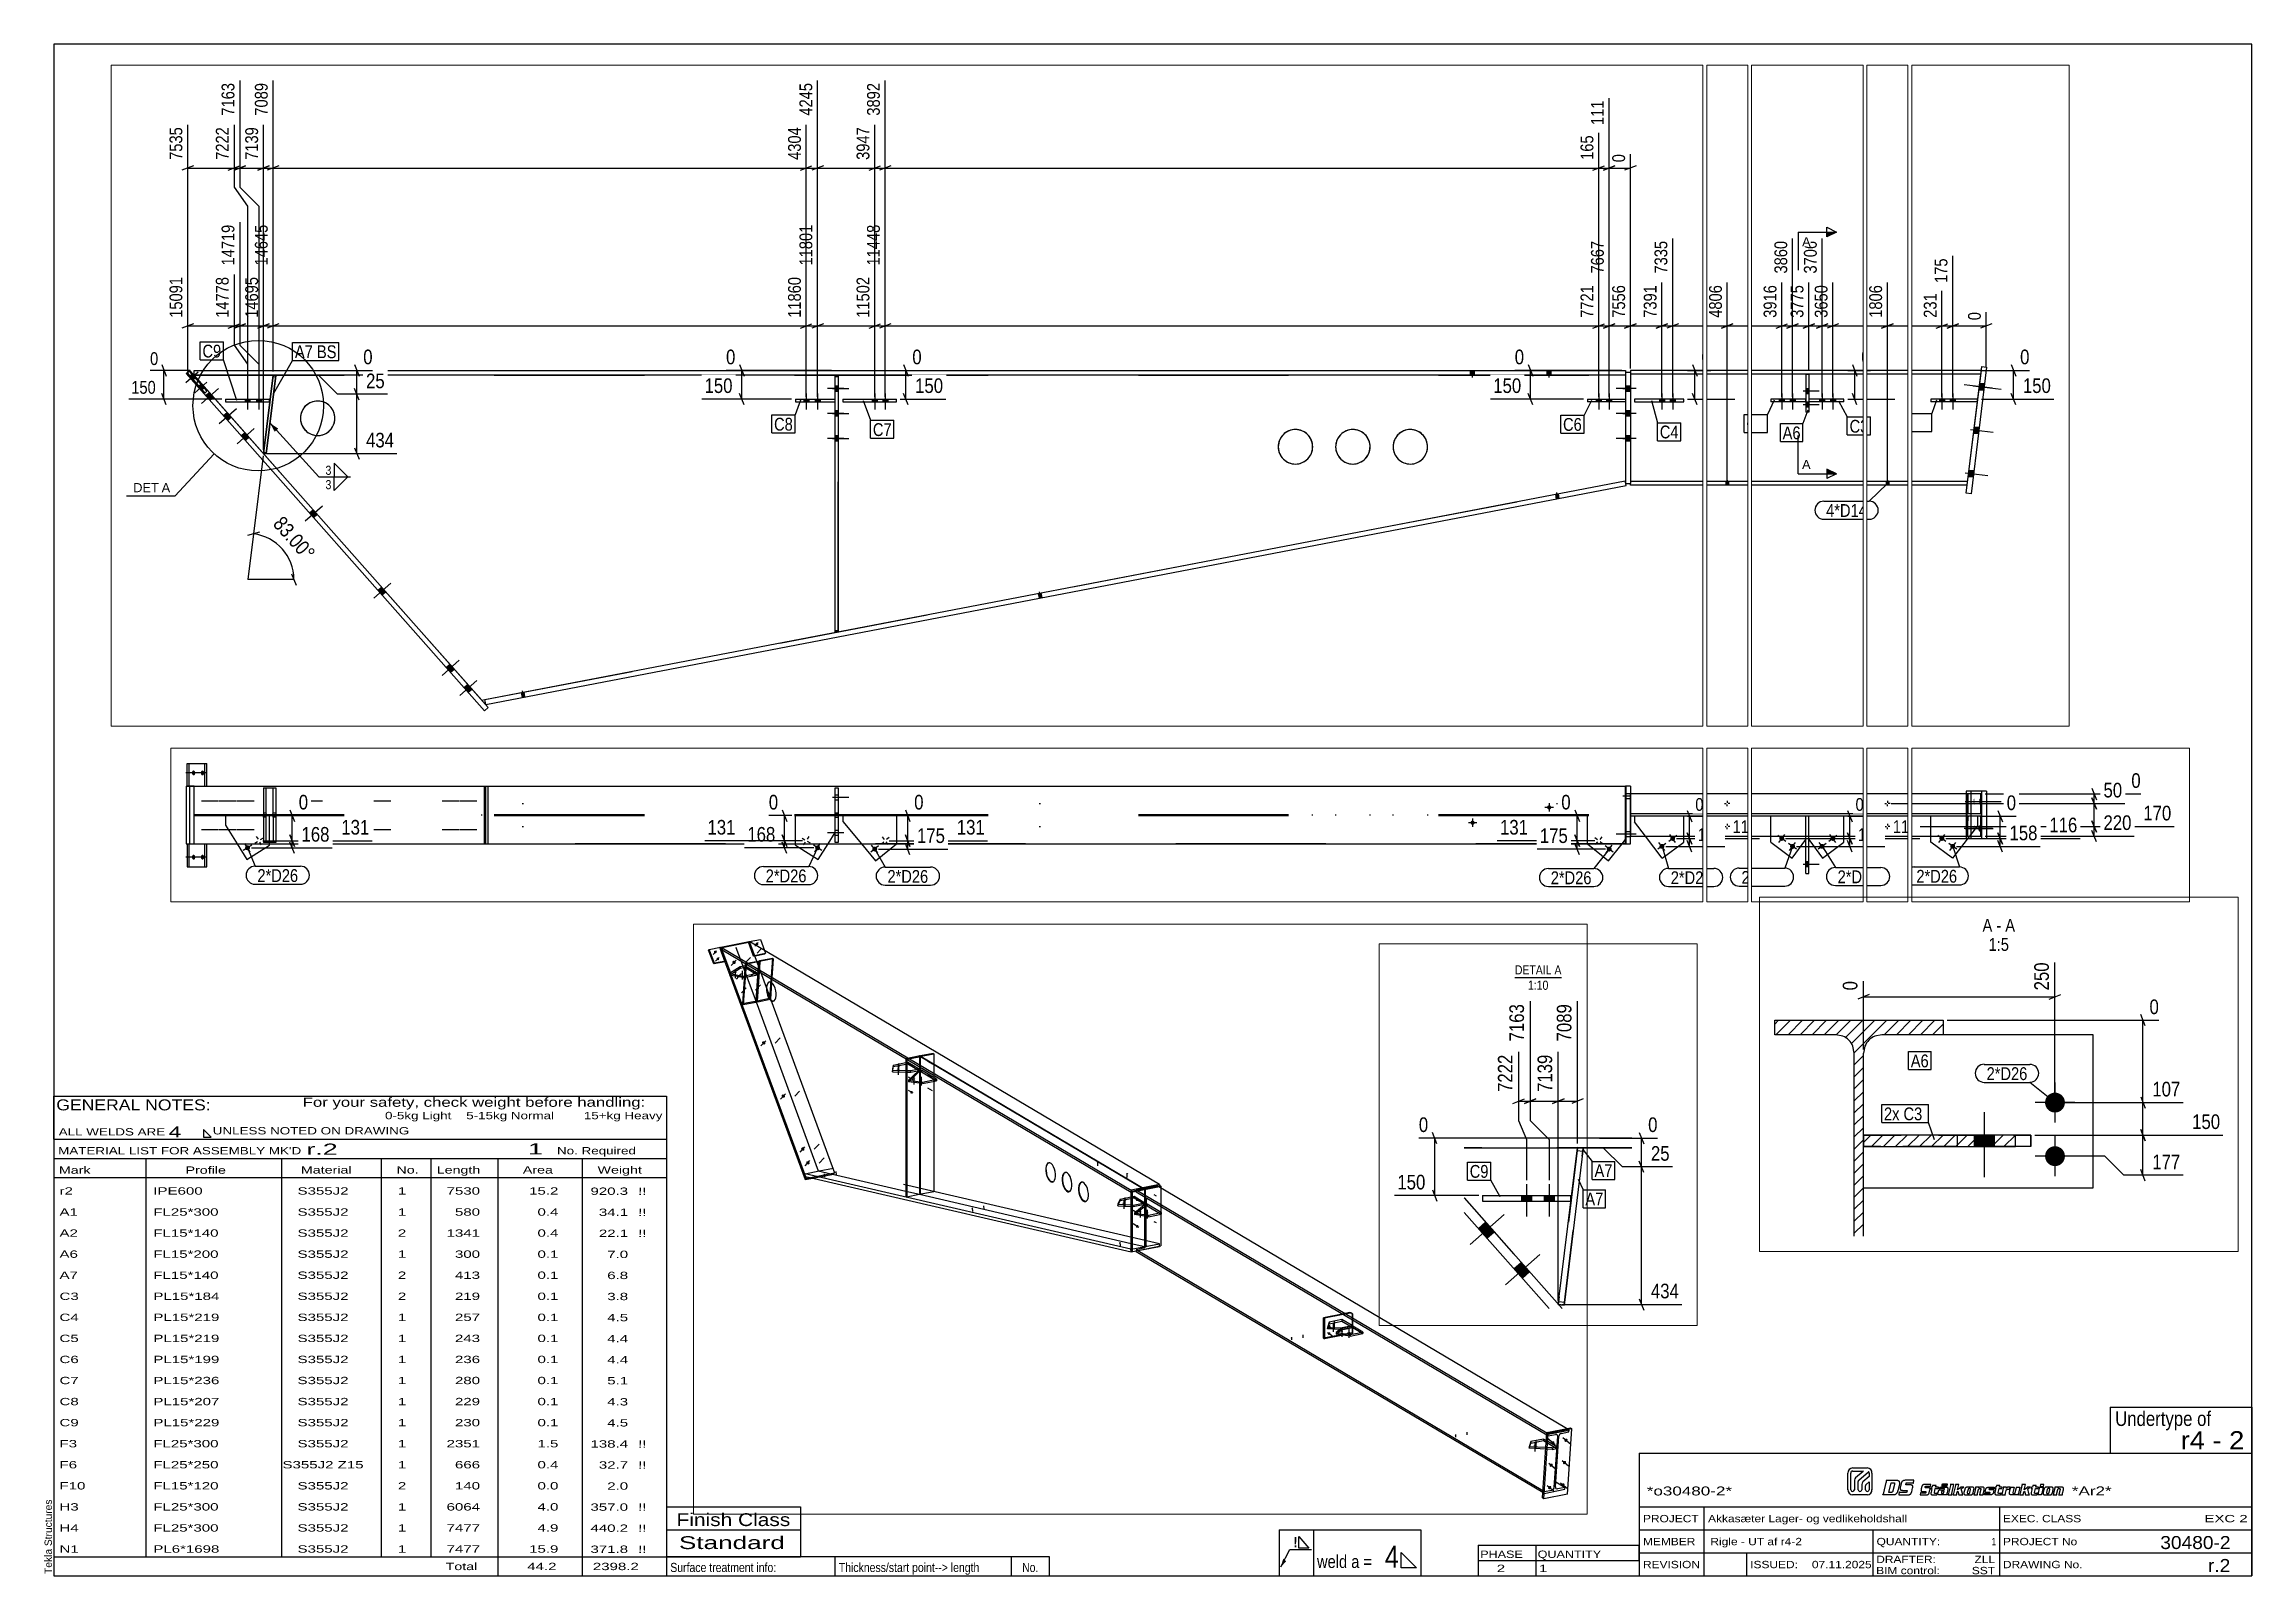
# Paper-space layout 'Layout1' of a CAD drawing. Header units: millimetres. Extents: x 2 to 579, y 5 to 405.
# The model-space entities are those that its viewports show. They can reach past a viewport. Long polylines and large blocks are cut down to what shows.
import ezdxf

# ---------------------------------------------------------------- set-up
doc = ezdxf.new("R2010")
doc.units = ezdxf.units.MM
doc.linetypes.add('DXK_LINE_DOT2', pattern=[3.9198, 1.9599, -1.9599])
for name, color, linetype in [('GRAPHICAL_OBJECTS', 7, 'Continuous'), ('MÅLSÆTNING', 7, 'Continuous'), ('STÅL', 7, 'Continuous'), ('TEKST', 7, 'Continuous')]:
    doc.layers.add(name, color=color, linetype=linetype)
doc.layers.add('Viewport layer', color=7, linetype='Continuous', plot=False)
doc.styles.add('Arial', font='ARIAL.TTF', dxfattribs={"height": 0.2})
doc.styles.add('Arial Narrow', font='ARIALN.TTF', dxfattribs={"height": 0.2})
doc.styles.add('Arial Narrow Bold', font='ARIALNB.TTF', dxfattribs={"height": 0.2})
doc.styles.add('Arial Rounded MT Bold', font='ARLRDBD.TTF', dxfattribs={"height": 0.2})
doc.styles.add('IDAutomationHC39M', font='IDAUTOMATIONHC39M.TTF', dxfattribs={"height": 0.2})

psp = doc.layouts.get("Layout1")

# ---------------------------------------------------------------- texts
at = {"layer": 'GRAPHICAL_OBJECTS', "color": 7}
for s, height, style, width, p in [('GENERAL NOTES:', 2.8633, 'Arial Narrow', 1.4, (5.65, 126.56)), ('ALL WELDS ARE', 1.9089, 'Arial Narrow', 1.6, (6.29, 120)), ('UNLESS NOTED ON DRAWING', 1.9089, 'Arial Narrow', 1.6, (46.52, 120.28)), ("MATERIAL LIST FOR ASSEMBLY MK'D", 1.9089, 'Arial Narrow', 1.6, (6.15, 115.06)), ('r.2', 2.912, 'Arial Rounded MT Bold', 1.794707, (70.97, 114.97)), ('1', 2.91, 'Arial Rounded MT Bold', 1.794707, (128.86, 115.06)), ('No. Required', 1.9089, 'Arial Narrow', 1.6, (136.41, 115.06)), ('Mark', 1.909, 'Arial Narrow', 1.7, (6.34, 110)), ('Profile', 1.909, 'Arial Narrow', 1.7, (39.41, 110)), ('Material', 1.909, 'Arial Narrow', 1.7, (69.54, 110.06)), ('No.', 1.909, 'Arial Narrow', 1.7, (94.5, 110.06)), ('Length', 1.909, 'Arial Narrow', 1.7, (105, 110.06)), ('Area', 1.909, 'Arial Narrow', 1.7, (127.5, 110.06)), ('Weight', 1.909, 'Arial Narrow', 1.7, (147, 110.06)), ('PHASE', 1.909, 'Arial Narrow', 1.5, (377.5, 9.69)), ('QUANTITY', 1.909, 'Arial Narrow', 1.5, (392.5, 9.69))]:
    psp.add_text(s, height=height, dxfattribs=dict(at, style=style, width=width)).set_placement(p)
at = {"layer": 'GRAPHICAL_OBJECTS', "color": 7, "linetype": 'Continuous'}
for s, height, style, width, p in [('For your safety, check weight before handling:  ', 2.3861, 'Arial Narrow', 1.6, (70, 127.5)), ('4', 2.86, 'Arial Narrow', 1.794707, (35, 119.5)), ('0-5kg Light    5-15kg Normal        15+kg Heavy', 1.9089, 'Arial Narrow', 1.6, (91.5, 124.25)), ('r2', 1.909, 'Arial Narrow', 1.794707, (6.5, 104.56)), ('IPE600', 1.909, 'Arial Narrow', 1.794707, (31, 104.56)), ('S355J2', 1.909, 'Arial Narrow', 1.794707, (68.66, 104.56)), ('1', 1.91, 'Arial Narrow', 1.794707, (94.86, 104.56)), ('7530', 1.909, 'Arial Narrow', 1.794707, (107.58, 104.56)), ('15.2', 1.909, 'Arial Narrow', 1.794707, (129.13, 104.56)), ('920.3', 1.909, 'Arial Narrow', 1.794707, (145.15, 104.5)), ('!!', 1.909, 'Arial Narrow', 1.794707, (157.6, 104.5)), ('A1', 1.909, 'Arial Narrow', 1.794707, (6.5, 99.06)), ('FL25*300', 1.909, 'Arial Narrow', 1.794707, (31, 99.06)), ('S355J2', 1.909, 'Arial Narrow', 1.794707, (68.66, 99.06)), ('1', 1.91, 'Arial Narrow', 1.794707, (94.86, 99.06)), ('580', 1.909, 'Arial Narrow', 1.794707, (109.77, 99.06)), ('0.4', 1.909, 'Arial Narrow', 1.794707, (131.32, 99.06)), ('34.1', 1.909, 'Arial Narrow', 1.794707, (147.34, 99)), ('!!', 1.909, 'Arial Narrow', 1.794707, (157.6, 99)), ('A2', 1.909, 'Arial Narrow', 1.794707, (6.5, 93.56)), ('FL15*140', 1.909, 'Arial Narrow', 1.794707, (31, 93.56)), ('S355J2', 1.909, 'Arial Narrow', 1.794707, (68.66, 93.56)), ('2', 1.91, 'Arial Narrow', 1.794707, (94.86, 93.56)), ('1341', 1.909, 'Arial Narrow', 1.794707, (107.58, 93.56)), ('0.4', 1.909, 'Arial Narrow', 1.794707, (131.32, 93.56)), ('22.1', 1.909, 'Arial Narrow', 1.794707, (147.34, 93.5)), ('!!', 1.909, 'Arial Narrow', 1.794707, (157.6, 93.5)), ('A6', 1.909, 'Arial Narrow', 1.794707, (6.5, 88.06)), ('FL15*200', 1.909, 'Arial Narrow', 1.794707, (31, 88.06)), ('S355J2', 1.909, 'Arial Narrow', 1.794707, (68.66, 88.06)), ('1', 1.91, 'Arial Narrow', 1.794707, (94.86, 88.06)), ('300', 1.909, 'Arial Narrow', 1.794707, (109.77, 88.06)), ('0.1', 1.909, 'Arial Narrow', 1.794707, (131.32, 88.06)), ('7.0', 1.909, 'Arial Narrow', 1.794707, (149.53, 88)), ('A7', 1.909, 'Arial Narrow', 1.794707, (6.5, 82.56)), ('FL15*140', 1.909, 'Arial Narrow', 1.794707, (31, 82.56)), ('S355J2', 1.909, 'Arial Narrow', 1.794707, (68.66, 82.56)), ('2', 1.91, 'Arial Narrow', 1.794707, (94.86, 82.56)), ('413', 1.909, 'Arial Narrow', 1.794707, (109.77, 82.56)), ('0.1', 1.909, 'Arial Narrow', 1.794707, (131.32, 82.56)), ('6.8', 1.909, 'Arial Narrow', 1.794707, (149.53, 82.5)), ('C3', 1.909, 'Arial Narrow', 1.794707, (6.5, 77.06)), ('PL15*184', 1.909, 'Arial Narrow', 1.794707, (31, 77.06)), ('S355J2', 1.909, 'Arial Narrow', 1.794707, (68.66, 77.06)), ('2', 1.91, 'Arial Narrow', 1.794707, (94.86, 77.06)), ('219', 1.909, 'Arial Narrow', 1.794707, (109.77, 77.06)), ('0.1', 1.909, 'Arial Narrow', 1.794707, (131.32, 77.06)), ('3.8', 1.909, 'Arial Narrow', 1.794707, (149.53, 77)), ('C4', 1.909, 'Arial Narrow', 1.794707, (6.5, 71.56)), ('PL15*219', 1.909, 'Arial Narrow', 1.794707, (31, 71.56)), ('S355J2', 1.909, 'Arial Narrow', 1.794707, (68.66, 71.56)), ('1', 1.91, 'Arial Narrow', 1.794707, (94.86, 71.56)), ('257', 1.909, 'Arial Narrow', 1.794707, (109.77, 71.56)), ('0.1', 1.909, 'Arial Narrow', 1.794707, (131.32, 71.56)), ('4.5', 1.909, 'Arial Narrow', 1.794707, (149.53, 71.5)), ('C5', 1.909, 'Arial Narrow', 1.794707, (6.5, 66.06)), ('PL15*219', 1.909, 'Arial Narrow', 1.794707, (31, 66.06)), ('S355J2', 1.909, 'Arial Narrow', 1.794707, (68.66, 66.06)), ('1', 1.91, 'Arial Narrow', 1.794707, (94.86, 66.06)), ('243', 1.909, 'Arial Narrow', 1.794707, (109.77, 66.06)), ('0.1', 1.909, 'Arial Narrow', 1.794707, (131.32, 66.06)), ('4.4', 1.909, 'Arial Narrow', 1.794707, (149.53, 66)), ('C6', 1.909, 'Arial Narrow', 1.794707, (6.5, 60.56)), ('PL15*199', 1.909, 'Arial Narrow', 1.794707, (31, 60.56)), ('S355J2', 1.909, 'Arial Narrow', 1.794707, (68.66, 60.56)), ('1', 1.91, 'Arial Narrow', 1.794707, (94.86, 60.56)), ('236', 1.909, 'Arial Narrow', 1.794707, (109.77, 60.56)), ('0.1', 1.909, 'Arial Narrow', 1.794707, (131.32, 60.56)), ('4.4', 1.909, 'Arial Narrow', 1.794707, (149.53, 60.5)), ('C7', 1.909, 'Arial Narrow', 1.794707, (6.5, 55.06)), ('PL15*236', 1.909, 'Arial Narrow', 1.794707, (31, 55.06)), ('S355J2', 1.909, 'Arial Narrow', 1.794707, (68.66, 55.06)), ('1', 1.91, 'Arial Narrow', 1.794707, (94.86, 55.06)), ('280', 1.909, 'Arial Narrow', 1.794707, (109.77, 55.06)), ('0.1', 1.909, 'Arial Narrow', 1.794707, (131.32, 55.06)), ('5.1', 1.909, 'Arial Narrow', 1.794707, (149.53, 55)), ('C8', 1.909, 'Arial Narrow', 1.794707, (6.5, 49.56)), ('PL15*207', 1.909, 'Arial Narrow', 1.794707, (31, 49.56)), ('S355J2', 1.909, 'Arial Narrow', 1.794707, (68.66, 49.56)), ('1', 1.91, 'Arial Narrow', 1.794707, (94.86, 49.56)), ('229', 1.909, 'Arial Narrow', 1.794707, (109.77, 49.56)), ('0.1', 1.909, 'Arial Narrow', 1.794707, (131.32, 49.56)), ('4.3', 1.909, 'Arial Narrow', 1.794707, (149.53, 49.5)), ('C9', 1.909, 'Arial Narrow', 1.794707, (6.5, 44.06)), ('F3', 1.909, 'Arial Narrow', 1.794707, (6.5, 38.56)), ('PL15*229', 1.909, 'Arial Narrow', 1.794707, (31, 44.06)), ('FL25*300', 1.909, 'Arial Narrow', 1.794707, (31, 38.56)), ('S355J2', 1.909, 'Arial Narrow', 1.794707, (68.66, 44.06)), ('S355J2', 1.909, 'Arial Narrow', 1.794707, (68.66, 38.56)), ('1', 1.91, 'Arial Narrow', 1.794707, (94.86, 44.06)), ('1', 1.91, 'Arial Narrow', 1.794707, (94.86, 38.56)), ('2351', 1.909, 'Arial Narrow', 1.794707, (107.58, 38.56)), ('230', 1.909, 'Arial Narrow', 1.794707, (109.77, 44.06)), ('0.1', 1.909, 'Arial Narrow', 1.794707, (131.32, 44.06)), ('1.5', 1.909, 'Arial Narrow', 1.794707, (131.32, 38.56)), ('138.4', 1.909, 'Arial Narrow', 1.794707, (145.15, 38.5)), ('4.5', 1.909, 'Arial Narrow', 1.794707, (149.53, 44)), ('!!', 1.909, 'Arial Narrow', 1.794707, (157.6, 38.5)), ('r4 - 2', 4.772, 'Arial Narrow', 1.3, (560.43, 38.01)), ('F6', 1.909, 'Arial Narrow', 1.794707, (6.5, 33.06)), ('FL25*250', 1.909, 'Arial Narrow', 1.794707, (31, 33.06)), ('S355J2 Z15', 1.909, 'Arial Narrow', 1.794707, (64.73, 33.06)), ('1', 1.91, 'Arial Narrow', 1.794707, (94.86, 33.06)), ('666', 1.909, 'Arial Narrow', 1.794707, (109.77, 33.06)), ('0.4', 1.909, 'Arial Narrow', 1.794707, (131.32, 33.06)), ('32.7', 1.909, 'Arial Narrow', 1.794707, (147.34, 33)), ('!!', 1.909, 'Arial Narrow', 1.794707, (157.6, 33)), ('F10', 1.909, 'Arial Narrow', 1.794707, (6.5, 27.56)), ('FL15*120', 1.909, 'Arial Narrow', 1.794707, (31, 27.56)), ('S355J2', 1.909, 'Arial Narrow', 1.794707, (68.66, 27.56)), ('2', 1.91, 'Arial Narrow', 1.794707, (94.86, 27.56)), ('140', 1.909, 'Arial Narrow', 1.794707, (109.77, 27.56)), ('0.0', 1.909, 'Arial Narrow', 1.794707, (131.32, 27.56)), ('2.0', 1.909, 'Arial Narrow', 1.794707, (149.53, 27.5)), ('H3', 1.909, 'Arial Narrow', 1.794707, (6.5, 22.06)), ('FL25*300', 1.909, 'Arial Narrow', 1.794707, (31, 22.06)), ('S355J2', 1.909, 'Arial Narrow', 1.794707, (68.66, 22.06)), ('1', 1.91, 'Arial Narrow', 1.794707, (94.86, 22.06)), ('6064', 1.909, 'Arial Narrow', 1.794707, (107.58, 22.06)), ('4.0', 1.909, 'Arial Narrow', 1.794707, (131.32, 22.06)), ('357.0', 1.909, 'Arial Narrow', 1.794707, (145.15, 22)), ('!!', 1.909, 'Arial Narrow', 1.794707, (157.6, 22)), ('*o30480-2*', 2.333, 'IDAutomationHC39M', 1.425378, (421, 26)), ('*Ar2*', 2.333, 'IDAutomationHC39M', 1.425378, (532, 26.01)), ('H4', 1.909, 'Arial Narrow', 1.794707, (6.5, 16.56)), ('FL25*300', 1.909, 'Arial Narrow', 1.794707, (31, 16.56)), ('S355J2', 1.909, 'Arial Narrow', 1.794707, (68.66, 16.56)), ('1', 1.91, 'Arial Narrow', 1.794707, (94.86, 16.56)), ('7477', 1.909, 'Arial Narrow', 1.794707, (107.58, 16.56)), ('4.9', 1.909, 'Arial Narrow', 1.794707, (131.32, 16.56)), ('440.2', 1.909, 'Arial Narrow', 1.794707, (145.15, 16.5)), ('!!', 1.909, 'Arial Narrow', 1.794707, (157.6, 16.5)), ('Finish Class', 3.3405, 'Arial Narrow', 1.425378, (167.62, 18)), ('PROJECT', 1.909, 'Arial Narrow', 1.425378, (420, 19)), ('Akkasæter Lager- og vedlikeholdshall', 1.9089, 'Arial Narrow', 1.425378, (437, 19)), ('EXEC. CLASS', 1.9089, 'Arial Narrow', 1.425378, (514, 19)), ('EXC 2', 1.909, 'Arial Narrow', 1.780292, (566.64, 19)), ('N1', 1.909, 'Arial Narrow', 1.794707, (6.5, 11.06)), ('PL6*1698', 1.909, 'Arial Narrow', 1.794707, (31, 11.06)), ('S355J2', 1.909, 'Arial Narrow', 1.794707, (68.66, 11.06)), ('1', 1.91, 'Arial Narrow', 1.794707, (94.86, 11.06)), ('7477', 1.909, 'Arial Narrow', 1.794707, (107.58, 11.06)), ('15.9', 1.909, 'Arial Narrow', 1.794707, (129.13, 11.06)), ('371.8', 1.909, 'Arial Narrow', 1.794707, (145.15, 11)), ('!!', 1.909, 'Arial Narrow', 1.794707, (157.6, 11)), ('Standard', 3.34, 'Arial Narrow', 1.780292, (168.26, 12)), ('MEMBER', 1.909, 'Arial Narrow', 1.425378, (420, 13)), ('Rigle - UT af r4-2', 1.9089, 'Arial Narrow', 1.42538, (437.61, 13)), ('QUANTITY:', 1.909, 'Arial Narrow', 1.425378, (481, 13)), ('PROJECT No', 1.909, 'Arial Narrow', 1.425378, (514, 13)), ('30480-2', 3.397, 'Arial Rounded MT Bold', 1.1, (555.09, 12)), ('Total', 1.909, 'Arial Narrow', 1.7, (107.33, 6.5)), ('44.2', 1.909, 'Arial Narrow', 1.794707, (128.64, 6.5)), ('2398.2', 1.909, 'Arial Narrow', 1.794707, (145.77, 6.5)), ('2', 1.91, 'Arial Narrow', 1.794707, (381.82, 6)), ('1', 1.91, 'Arial Narrow', 1.794707, (392.86, 6)), ('REVISION', 1.909, 'Arial Narrow', 1.425378, (420, 7)), ('ISSUED:', 1.909, 'Arial Narrow', 1.425378, (448, 7)), ('07.11.2025', 1.909, 'Arial Narrow', 1.425378, (464.11, 7)), ('DRAFTER:', 1.909, 'Arial Narrow', 1.425378, (480.91, 8.35)), ('BIM control:', 1.9089, 'Arial Narrow', 1.425378, (480.9, 5.44)), ('SST', 1.909, 'Arial Narrow', 1.425378, (505.88, 5.43)), ('ZLL', 1.909, 'Arial Narrow', 1.425378, (506.58, 8.35)), ('DRAWING No.', 1.9089, 'Arial Narrow', 1.425378, (514, 7)), ('r.2', 3.397, 'Arial Rounded MT Bold', 1.1, (567.54, 6))]:
    psp.add_text(s, height=height, dxfattribs=dict(at, style=style, width=width)).set_placement(p)
at = {"layer": 'GRAPHICAL_OBJECTS', "color": 7, "linetype": 'Continuous', "style": 'Arial Narrow'}
for s, height, p in [('Undertype of ', 3.8177, (543.31, 44.14)), ('4', 5.73, (352.61, 7.11)), ('1', 1.91, (511.03, 13)), ('Surface treatment info:', 2.3861, (166, 6)), ('Thickness/start point--> length', 2.3861, (210, 6)), ('weld a =', 3.34, (334.88, 7.06))]:
    psp.add_text(s, height=height, dxfattribs=at).set_placement(p)
at = {"layer": 'GRAPHICAL_OBJECTS', "color": 174, "linetype": 'Continuous', "style": 'Arial'}
psp.add_text('Tekla Structures', height=1.9102, rotation=90, dxfattribs=at).set_placement((4.5, 5.5))
at = {"layer": 'GRAPHICAL_OBJECTS', "color": 2, "linetype": 'Continuous', "style": 'Arial Narrow Bold', "width": 0.99921}
psp.add_text('!', height=2.73, dxfattribs=at).set_placement((328.73, 12.42))
at = {"layer": 'GRAPHICAL_OBJECTS', "color": 7, "style": 'Arial Narrow'}
psp.add_text('No.', height=2.386, dxfattribs=at).set_placement((257.87, 6))

msp = doc.modelspace()

# ---------------------------------------------------------------- hatches: boundary and pattern name
at = {"layer": 'STÅL', "linetype": 'Continuous'}
for color, points in [(96, [(61291, 5205.7), (61289.2, 5207.7), (61287.8, 5210), (61286.8, 5212.4), (61286.4, 5214.9), (61286.5, 5217.3), (61287.1, 5219.6), (61288.2, 5221.6), (61289.7, 5223.3), (61291.7, 5224.5), (61293.9, 5225.3), (61296.3, 5225.5), (61298.8, 5225.3), (61301.3, 5224.5), (61303.7, 5223.2), (61305.8, 5221.6), (61307.6, 5219.5), (61309, 5217.3), (61310, 5214.8), (61310.4, 5212.3), (61310.3, 5209.9), (61309.7, 5207.6), (61308.6, 5205.6), (61307.1, 5204), (61305.1, 5202.7), (61302.9, 5202), (61300.5, 5201.7), (61298, 5202), (61295.5, 5202.8), (61293.1, 5204)]), (96, [(60909.9, 5130.4), (60908.1, 5132.5), (60906.7, 5134.7), (60905.8, 5137.2), (60905.3, 5139.7), (60905.4, 5142.1), (60906, 5144.4), (60907.1, 5146.4), (60908.7, 5148), (60910.6, 5149.3), (60912.8, 5150), (60915.3, 5150.3), (60917.8, 5150), (60920.3, 5149.2), (60922.6, 5148), (60924.8, 5146.3), (60926.6, 5144.3), (60928, 5142), (60928.9, 5139.6), (60929.4, 5137.1), (60929.3, 5134.7), (60928.7, 5132.4), (60927.6, 5130.4), (60926, 5128.7), (60924.1, 5127.5), (60921.9, 5126.7), (60919.4, 5126.5), (60916.9, 5126.7), (60914.4, 5127.5), (60912.1, 5128.8)]), (96, [(60933.1, 5067.4), (60931.3, 5069.5), (60929.9, 5071.7), (60929, 5074.2), (60928.5, 5076.7), (60928.6, 5079.1), (60929.2, 5081.4), (60930.3, 5083.4), (60931.9, 5085), (60933.8, 5086.3), (60936, 5087), (60938.5, 5087.3), (60941, 5087), (60943.5, 5086.2), (60945.8, 5085), (60948, 5083.3), (60949.8, 5081.3), (60951.2, 5079), (60952.1, 5076.6), (60952.6, 5074.1), (60952.5, 5071.7), (60951.9, 5069.4), (60950.8, 5067.4), (60949.2, 5065.7), (60947.3, 5064.5), (60945.1, 5063.7), (60942.6, 5063.5), (60940.1, 5063.7), (60937.6, 5064.5), (60935.3, 5065.8)]), (96, [(61080, 5033.9), (61077.7, 5036.4), (61075.9, 5039.3), (61074.7, 5042.4), (61074.2, 5045.6), (61074.3, 5048.7), (61075, 5051.5), (61076.5, 5054.1), (61078.4, 5056.2), (61080.9, 5057.8), (61083.7, 5058.7), (61086.8, 5059.1), (61090, 5058.7), (61093.1, 5057.7), (61096.1, 5056.1), (61098.8, 5054), (61101.1, 5051.5), (61102.9, 5048.6), (61104.1, 5045.5), (61104.7, 5042.3), (61104.6, 5039.2), (61103.8, 5036.3), (61102.4, 5033.8), (61100.4, 5031.7), (61098, 5030.1), (61095.2, 5029.1), (61092.1, 5028.8), (61088.9, 5029.2), (61085.7, 5030.2), (61082.7, 5031.7)]), (96, [(61100.7, 4945.9), (61097.9, 4946), (61095.4, 4946.3), (61093, 4946.8), (61091, 4947.4), (61089.4, 4948.2), (61088.3, 4949), (61087.7, 4949.9), (61087.7, 4950.9), (61088.3, 4951.8), (61089.4, 4952.6), (61091, 4953.4), (61093, 4954), (61095.4, 4954.5), (61097.9, 4954.7), (61100.7, 4954.8), (61103.4, 4954.7), (61105.9, 4954.5), (61108.3, 4954), (61110.3, 4953.4), (61111.9, 4952.6), (61113, 4951.8), (61113.6, 4950.9), (61113.6, 4949.9), (61113, 4949), (61111.9, 4948.2), (61110.3, 4947.4), (61108.3, 4946.8), (61105.9, 4946.3), (61103.4, 4946)]), (96, [(61162.4, 4934.7), (61159.7, 4934.8), (61157.1, 4935), (61154.7, 4935.5), (61152.7, 4936.1), (61151.1, 4936.9), (61150, 4937.7), (61149.4, 4938.6), (61149.4, 4939.6), (61150, 4940.5), (61151.1, 4941.3), (61152.7, 4942.1), (61154.7, 4942.7), (61157.1, 4943.2), (61159.7, 4943.4), (61162.4, 4943.5), (61165.1, 4943.4), (61167.7, 4943.2), (61170, 4942.7), (61172, 4942.1), (61173.6, 4941.3), (61174.7, 4940.5), (61175.3, 4939.6), (61175.3, 4938.6), (61174.7, 4937.7), (61173.6, 4936.9), (61172, 4936.1), (61170, 4935.5), (61167.7, 4935), (61165.1, 4934.8)]), (96, [(61351, 4297.6), (61348.7, 4300.2), (61346.9, 4303.1), (61345.7, 4306.2), (61345.2, 4309.3), (61345.3, 4312.4), (61346.1, 4315.3), (61347.5, 4317.8), (61349.4, 4320), (61351.9, 4321.5), (61354.7, 4322.5), (61357.8, 4322.8), (61361, 4322.5), (61364.1, 4321.5), (61367.1, 4319.9), (61369.9, 4317.8), (61372.2, 4315.2), (61373.9, 4312.3), (61375.1, 4309.2), (61375.7, 4306.1), (61375.6, 4303), (61374.8, 4300.1), (61373.4, 4297.5), (61371.4, 4295.4), (61369, 4293.9), (61366.2, 4292.9), (61363.1, 4292.6), (61359.9, 4292.9), (61356.7, 4293.9), (61353.7, 4295.5)]), (96, [(62591.6, 4088), (62588.9, 4088.1), (62586.4, 4088.3), (62584, 4088.8), (62582, 4089.4), (62580.4, 4090.2), (62579.3, 4091), (62578.7, 4091.9), (62578.7, 4092.9), (62579.3, 4093.8), (62580.4, 4094.6), (62582, 4095.4), (62584, 4096), (62586.4, 4096.5), (62588.9, 4096.8), (62591.6, 4096.9), (62594.3, 4096.8), (62596.9, 4096.5), (62599.3, 4096), (62601.3, 4095.4), (62602.9, 4094.6), (62604, 4093.8), (62604.6, 4092.9), (62604.6, 4091.9), (62604, 4091), (62602.9, 4090.2), (62601.3, 4089.4), (62599.3, 4088.8), (62596.9, 4088.3), (62594.3, 4088.1)]), (96, [(62701.5, 4107), (62703.1, 4109.2), (62705, 4111.1), (62707.1, 4112.6), (62709.4, 4113.6), (62711.8, 4114), (62714.1, 4113.9), (62716.2, 4113.3), (62718.1, 4112.2), (62719.7, 4110.6), (62720.9, 4108.6), (62721.6, 4106.3), (62721.8, 4103.9), (62721.6, 4101.3), (62720.9, 4098.7), (62719.7, 4096.2), (62718.1, 4094), (62716.2, 4092.2), (62714, 4090.7), (62711.7, 4089.7), (62709.4, 4089.3), (62707.1, 4089.3), (62704.9, 4090), (62703, 4091.1), (62701.5, 4092.7), (62700.3, 4094.6), (62699.6, 4096.9), (62699.3, 4099.4), (62699.6, 4102), (62700.3, 4104.6)]), (96, [(62589.4, 4064), (62586.7, 4064.1), (62584.1, 4064.4), (62581.7, 4064.9), (62579.7, 4065.5), (62578.1, 4066.3), (62577, 4067.1), (62576.4, 4068), (62576.4, 4068.9), (62577, 4069.9), (62578.1, 4070.7), (62579.7, 4071.5), (62581.7, 4072.1), (62584.1, 4072.5), (62586.7, 4072.8), (62589.4, 4072.9), (62592.1, 4072.8), (62594.7, 4072.5), (62597, 4072.1), (62599, 4071.5), (62600.6, 4070.7), (62601.7, 4069.9), (62602.3, 4068.9), (62602.3, 4068), (62601.7, 4067.1), (62600.6, 4066.3), (62599, 4065.5), (62597, 4064.9), (62594.7, 4064.4), (62592.1, 4064.1)]), (96, [(62732.6, 3974.4), (62729.9, 3974.5), (62727.3, 3974.8), (62724.9, 3975.3), (62722.9, 3975.9), (62721.3, 3976.7), (62720.2, 3977.5), (62719.7, 3978.4), (62719.7, 3979.4), (62720.2, 3980.3), (62721.3, 3981.1), (62722.9, 3981.9), (62724.9, 3982.5), (62727.3, 3983), (62729.9, 3983.2), (62732.6, 3983.3), (62735.3, 3983.2), (62737.9, 3983), (62740.2, 3982.5), (62742.2, 3981.9), (62743.8, 3981.1), (62744.9, 3980.3), (62745.5, 3979.4), (62745.5, 3978.4), (62744.9, 3977.5), (62743.8, 3976.7), (62742.2, 3975.9), (62740.2, 3975.3), (62737.9, 3974.8), (62735.3, 3974.5)]), (96, [(62797.9, 3965.8), (62795.2, 3965.9), (62792.6, 3966.2), (62790.2, 3966.7), (62788.2, 3967.3), (62786.6, 3968), (62785.5, 3968.9), (62785, 3969.8), (62785, 3970.7), (62785.5, 3971.6), (62786.6, 3972.5), (62788.2, 3973.2), (62790.2, 3973.9), (62792.6, 3974.3), (62795.2, 3974.6), (62797.9, 3974.7), (62800.6, 3974.6), (62803.2, 3974.3), (62805.5, 3973.9), (62807.5, 3973.2), (62809.1, 3972.5), (62810.2, 3971.6), (62810.8, 3970.7), (62810.8, 3969.8), (62810.2, 3968.9), (62809.1, 3968), (62807.5, 3967.3), (62805.5, 3966.7), (62803.2, 3966.2), (62800.6, 3965.9)]), (96, [(62701.5, 3862.7), (62703.1, 3864.9), (62705, 3866.8), (62707.1, 3868.3), (62709.4, 3869.2), (62711.8, 3869.7), (62714.1, 3869.6), (62716.2, 3869), (62718.1, 3867.9), (62719.7, 3866.3), (62720.9, 3864.3), (62721.6, 3862), (62721.8, 3859.5), (62721.6, 3856.9), (62720.9, 3854.4), (62719.7, 3851.9), (62718.1, 3849.7), (62716.2, 3847.8), (62714, 3846.4), (62711.7, 3845.4), (62709.4, 3844.9), (62707.1, 3845), (62704.9, 3845.6), (62703, 3846.8), (62701.5, 3848.3), (62700.3, 3850.3), (62699.6, 3852.6), (62699.3, 3855.1), (62699.6, 3857.7), (62700.3, 3860.3)]), (96, [(61529.9, 3811.6), (61527.6, 3814.1), (61525.8, 3817), (61524.6, 3820.1), (61524.1, 3823.3), (61524.2, 3826.4), (61525, 3829.3), (61526.4, 3831.8), (61528.3, 3833.9), (61530.8, 3835.5), (61533.6, 3836.5), (61536.7, 3836.8), (61539.9, 3836.4), (61543, 3835.5), (61546.1, 3833.9), (61548.8, 3831.7), (61551.1, 3829.2), (61552.9, 3826.3), (61554.1, 3823.2), (61554.6, 3820), (61554.5, 3817), (61553.7, 3814.1), (61552.3, 3811.5), (61550.4, 3809.4), (61547.9, 3807.8), (61545.1, 3806.9), (61542, 3806.6), (61538.8, 3806.9), (61535.6, 3807.9), (61532.6, 3809.5)]), (96, [(61708.2, 3327.4), (61705.9, 3329.9), (61704.1, 3332.8), (61702.9, 3335.9), (61702.3, 3339.1), (61702.4, 3342.2), (61703.2, 3345), (61704.6, 3347.6), (61706.6, 3349.7), (61709, 3351.3), (61711.9, 3352.2), (61714.9, 3352.6), (61718.1, 3352.2), (61721.3, 3351.2), (61724.3, 3349.6), (61727, 3347.5), (61729.3, 3345), (61731.1, 3342.1), (61732.3, 3339), (61732.9, 3335.8), (61732.7, 3332.7), (61732, 3329.8), (61730.6, 3327.3), (61728.6, 3325.2), (61726.1, 3323.6), (61723.3, 3322.6), (61720.2, 3322.3), (61717.1, 3322.7), (61713.9, 3323.6), (61710.9, 3325.2)]), (96, [(61754.6, 3201.3), (61752.3, 3203.9), (61750.5, 3206.8), (61749.3, 3209.9), (61748.7, 3213.1), (61748.8, 3216.1), (61749.6, 3219), (61751, 3221.6), (61753, 3223.7), (61755.4, 3225.3), (61758.2, 3226.2), (61761.3, 3226.5), (61764.5, 3226.2), (61767.7, 3225.2), (61770.7, 3223.6), (61773.4, 3221.5), (61775.7, 3218.9), (61777.5, 3216.1), (61778.7, 3213), (61779.2, 3209.8), (61779.1, 3206.7), (61778.4, 3203.8), (61776.9, 3201.3), (61775, 3199.2), (61772.5, 3197.6), (61769.7, 3196.6), (61766.6, 3196.3), (61763.4, 3196.7), (61760.3, 3197.6), (61757.3, 3199.2)]), (96, [(64413, 3214.9), (64410.7, 3215), (64408.6, 3215.2), (64406.6, 3215.6), (64404.9, 3216.1), (64403.5, 3216.8), (64402.6, 3217.5), (64402.1, 3218.2), (64402.1, 3219), (64402.6, 3219.8), (64403.5, 3220.5), (64404.9, 3221.2), (64406.6, 3221.7), (64408.6, 3222.1), (64410.7, 3222.3), (64413, 3222.4), (64415.3, 3222.3), (64417.5, 3222.1), (64419.5, 3221.7), (64421.2, 3221.2), (64422.6, 3220.5), (64423.5, 3219.8), (64424, 3219), (64424, 3218.2), (64423.5, 3217.5), (64422.6, 3216.8), (64421.2, 3216.1), (64419.5, 3215.6), (64417.5, 3215.2), (64415.3, 3215)]), (96, [(64682.3, 3110.1), (64680, 3110.2), (64677.8, 3110.4), (64675.8, 3110.8), (64674.1, 3111.3), (64672.8, 3112), (64671.9, 3112.7), (64671.4, 3113.4), (64671.4, 3114.2), (64671.9, 3115), (64672.8, 3115.7), (64674.1, 3116.4), (64675.8, 3116.9), (64677.8, 3117.3), (64680, 3117.5), (64682.3, 3117.6), (64684.6, 3117.5), (64686.8, 3117.3), (64688.8, 3116.9), (64690.5, 3116.4), (64691.8, 3115.7), (64692.8, 3115), (64693.3, 3114.2), (64693.3, 3113.4), (64692.8, 3112.7), (64691.8, 3112), (64690.5, 3111.3), (64688.8, 3110.8), (64686.8, 3110.4), (64684.6, 3110.2)]), (96, [(61914.8, 3103.2), (61913.3, 3103.1), (61911.9, 3103.1), (61910.7, 3103.1), (61909.6, 3103.1), (61908.7, 3103.3), (61908.1, 3103.5), (61907.7, 3103.7), (61907.7, 3104), (61908, 3104.3), (61908.6, 3104.6), (61909.4, 3104.8), (61910.5, 3105.1), (61911.7, 3105.4), (61913.1, 3105.6), (61914.5, 3105.8), (61916, 3105.9), (61917.4, 3105.9), (61918.6, 3105.9), (61919.7, 3105.8), (61920.6, 3105.7), (61921.2, 3105.5), (61921.6, 3105.3), (61921.6, 3105), (61921.3, 3104.7), (61920.7, 3104.4), (61919.9, 3104.1), (61918.8, 3103.9), (61917.6, 3103.6), (61916.2, 3103.4)]), (96, [(64764.2, 2880.3), (64765.7, 2882.5), (64767.6, 2884.4), (64769.8, 2885.9), (64772.1, 2886.8), (64774.4, 2887.3), (64776.8, 2887.2), (64778.9, 2886.6), (64780.8, 2885.5), (64782.4, 2883.9), (64783.6, 2881.9), (64784.3, 2879.6), (64784.5, 2877.1), (64784.3, 2874.5), (64783.5, 2872), (64782.4, 2869.5), (64780.8, 2867.3), (64778.9, 2865.4), (64776.7, 2864), (64774.4, 2863), (64772.1, 2862.5), (64769.8, 2862.6), (64767.6, 2863.2), (64765.7, 2864.4), (64764.1, 2866), (64763, 2867.9), (64762.2, 2870.2), (64762, 2872.7), (64762.3, 2875.3), (64763, 2877.9)]), (96, [(64661.2, 2862), (64658.5, 2862.1), (64655.9, 2862.4), (64653.5, 2862.9), (64651.5, 2863.5), (64649.9, 2864.2), (64648.8, 2865.1), (64648.3, 2866), (64648.3, 2866.9), (64648.8, 2867.8), (64649.9, 2868.7), (64651.5, 2869.4), (64653.5, 2870.1), (64655.9, 2870.5), (64658.5, 2870.8), (64661.2, 2870.9), (64663.9, 2870.8), (64666.5, 2870.5), (64668.8, 2870.1), (64670.8, 2869.4), (64672.4, 2868.7), (64673.5, 2867.8), (64674.1, 2866.9), (64674.1, 2866), (64673.5, 2865.1), (64672.4, 2864.2), (64670.8, 2863.5), (64668.8, 2862.9), (64666.5, 2862.4), (64663.9, 2862.1)]), (96, [(64650.4, 2838.4), (64647.7, 2838.5), (64645.1, 2838.7), (64642.7, 2839.2), (64640.7, 2839.8), (64639.1, 2840.6), (64638, 2841.4), (64637.4, 2842.3), (64637.4, 2843.3), (64638, 2844.2), (64639.1, 2845), (64640.7, 2845.8), (64642.7, 2846.4), (64645.1, 2846.9), (64647.7, 2847.1), (64650.4, 2847.2), (64653.1, 2847.1), (64655.7, 2846.9), (64658, 2846.4), (64660, 2845.8), (64661.6, 2845), (64662.7, 2844.2), (64663.3, 2843.3), (64663.3, 2842.3), (64662.7, 2841.4), (64661.6, 2840.6), (64660, 2839.8), (64658, 2839.2), (64655.7, 2838.7), (64653.1, 2838.5)]), (96, [(63265.2, 2790), (63263.7, 2789.9), (63262.3, 2789.8), (63261, 2789.8), (63259.9, 2789.9), (63259.1, 2790), (63258.4, 2790.2), (63258.1, 2790.5), (63258.1, 2790.7), (63258.4, 2791), (63258.9, 2791.3), (63259.8, 2791.6), (63260.8, 2791.9), (63262.1, 2792.2), (63263.5, 2792.4), (63264.9, 2792.5), (63266.4, 2792.7), (63267.8, 2792.7), (63269, 2792.7), (63270.1, 2792.6), (63271, 2792.5), (63271.6, 2792.3), (63272, 2792.1), (63272, 2791.8), (63271.7, 2791.5), (63271.1, 2791.2), (63270.3, 2790.9), (63269.2, 2790.6), (63268, 2790.4), (63266.6, 2790.2)]), (96, [(64800.5, 2759.2), (64797.8, 2759.3), (64795.2, 2759.6), (64792.9, 2760), (64790.8, 2760.7), (64789.3, 2761.4), (64788.1, 2762.3), (64787.6, 2763.2), (64787.6, 2764.1), (64788.1, 2765), (64789.3, 2765.9), (64790.8, 2766.6), (64792.9, 2767.2), (64795.2, 2767.7), (64797.8, 2768), (64800.5, 2768.1), (64803.2, 2768), (64805.8, 2767.7), (64808.2, 2767.2), (64810.2, 2766.6), (64811.8, 2765.9), (64812.9, 2765), (64813.4, 2764.1), (64813.4, 2763.2), (64812.9, 2762.3), (64811.8, 2761.4), (64810.2, 2760.7), (64808.2, 2760), (64805.8, 2759.6), (64803.2, 2759.3)]), (96, [(64864.7, 2749.6), (64861.9, 2749.7), (64859.4, 2750), (64857, 2750.4), (64855, 2751.1), (64853.4, 2751.8), (64852.3, 2752.7), (64851.7, 2753.6), (64851.7, 2754.5), (64852.3, 2755.4), (64853.4, 2756.3), (64855, 2757), (64857, 2757.6), (64859.4, 2758.1), (64861.9, 2758.4), (64864.7, 2758.5), (64867.4, 2758.4), (64869.9, 2758.1), (64872.3, 2757.6), (64874.3, 2757), (64875.9, 2756.3), (64877, 2755.4), (64877.6, 2754.5), (64877.6, 2753.6), (64877, 2752.7), (64875.9, 2751.8), (64874.3, 2751.1), (64872.3, 2750.4), (64869.9, 2750), (64867.4, 2749.7)]), (96, [(64764.2, 2636), (64765.7, 2638.2), (64767.6, 2640.1), (64769.8, 2641.5), (64772.1, 2642.5), (64774.4, 2643), (64776.8, 2642.9), (64778.9, 2642.3), (64780.8, 2641.2), (64782.4, 2639.6), (64783.6, 2637.6), (64784.3, 2635.3), (64784.5, 2632.8), (64784.3, 2630.2), (64783.5, 2627.7), (64782.4, 2625.2), (64780.8, 2623), (64778.9, 2621.1), (64776.7, 2619.7), (64774.4, 2618.7), (64772.1, 2618.2), (64769.8, 2618.3), (64767.6, 2618.9), (64765.7, 2620), (64764.1, 2621.6), (64763, 2623.6), (64762.2, 2625.9), (64762, 2628.4), (64762.3, 2631), (64763, 2633.6)]), (96, [(64615.5, 2476.8), (64614.1, 2476.7), (64612.7, 2476.6), (64611.4, 2476.6), (64610.3, 2476.7), (64609.5, 2476.8), (64608.8, 2477), (64608.5, 2477.2), (64608.5, 2477.5), (64608.8, 2477.8), (64609.3, 2478.1), (64610.2, 2478.4), (64611.2, 2478.7), (64612.5, 2478.9), (64613.9, 2479.1), (64615.3, 2479.3), (64616.8, 2479.4), (64618.1, 2479.5), (64619.4, 2479.5), (64620.5, 2479.4), (64621.4, 2479.3), (64622, 2479.1), (64622.3, 2478.8), (64622.4, 2478.6), (64622.1, 2478.3), (64621.5, 2478), (64620.7, 2477.7), (64619.6, 2477.4), (64618.4, 2477.1), (64617, 2476.9)]), (96, [(38665.2, 1857.4), (38643.2, 1857.4), (38643.2, 1832.4), (38665.2, 1832.4)]), (96, [(39065.2, 1857.4), (39043.2, 1857.4), (39043.2, 1832.4), (39065.2, 1832.4)]), (96, [(31983.2, 1817.9), (31966, 1837.3), (31954.7, 1827.4), (31972, 1807.9)]), (96, [(31954.7, 1827.4), (31972, 1807.9), (31983.2, 1817.9), (31966, 1837.3)]), (96, [(47021.5, 1753.6), (47025.5, 1786.3), (47000.7, 1789.4), (46996.7, 1756.6)]), (96, [(47021.5, 1753.6), (47025.5, 1786.3), (47000.7, 1789.4), (46996.7, 1756.6)]), (96, [(32029.6, 1765.4), (32012.4, 1784.9), (32001.1, 1775), (32018.4, 1755.5)]), (96, [(32001.1, 1775), (32018.4, 1755.5), (32029.6, 1765.4), (32012.4, 1784.9)]), (96, [(35341.1, 1749.4), (35341.1, 1775.4), (35326.1, 1775.4), (35326.1, 1749.4)]), (96, [(39478.6, 1749.4), (39478.6, 1775.4), (39453.6, 1775.4), (39453.6, 1749.4)]), (96, [(43243.8, 1762.9), (43243.8, 1736.9), (43258.8, 1736.9), (43258.8, 1762.9)]), (96, [(32037.9, 1725.8), (32059.8, 1701.1), (32078.5, 1717.7), (32056.7, 1742.4)]), (96, [(32037.9, 1725.8), (32059.8, 1701.1), (32078.5, 1717.7), (32056.7, 1742.4)]), (96, [(32269.1, 1707.4), (32243.1, 1707.4), (32243.1, 1692.4), (32269.1, 1692.4)]), (96, [(32328.6, 1707.4), (32302.6, 1707.4), (32302.6, 1692.4), (32328.6, 1692.4)]), (96, [(35187.1, 1707.4), (35161.1, 1707.4), (35161.1, 1692.4), (35187.1, 1692.4)]), (96, [(35246.6, 1707.4), (35220.6, 1707.4), (35220.6, 1692.4), (35246.6, 1692.4)]), (96, [(35545, 1707.4), (35519, 1707.4), (35519, 1692.4), (35545, 1692.4)]), (96, [(35599.5, 1707.4), (35573.5, 1707.4), (35573.5, 1692.4), (35599.5, 1692.4)]), (96, [(39326.1, 1707.4), (39300.1, 1707.4), (39300.1, 1692.4), (39326.1, 1692.4)]), (96, [(39380.6, 1707.4), (39354.6, 1707.4), (39354.6, 1692.4), (39380.6, 1692.4)]), (96, [(39656.1, 1707.4), (39630.1, 1707.4), (39630.1, 1692.4), (39656.1, 1692.4)]), (96, [(39712.5, 1707.4), (39686.5, 1707.4), (39686.5, 1692.4), (39712.5, 1692.4)]), (96, [(43130.9, 1707.4), (43104.9, 1707.4), (43104.9, 1692.4), (43130.9, 1692.4)]), (96, [(43187.2, 1707.4), (43161.2, 1707.4), (43161.2, 1692.4), (43187.2, 1692.4)]), (96, [(43341.4, 1707.4), (43315.4, 1707.4), (43315.4, 1692.4), (43341.4, 1692.4)]), (96, [(43397.7, 1707.4), (43371.7, 1707.4), (43371.7, 1692.4), (43397.7, 1692.4)]), (96, [(46816.1, 1707.4), (46790.1, 1707.4), (46790.1, 1692.4), (46816.1, 1692.4)]), (96, [(46872.5, 1707.4), (46846.5, 1707.4), (46846.5, 1692.4), (46872.5, 1692.4)]), (96, [(66519.2, 1722.2), (66520.7, 1724.4), (66522.6, 1726.3), (66524.8, 1727.7), (66527.1, 1728.7), (66529.5, 1729.2), (66531.8, 1729.1), (66533.9, 1728.5), (66535.8, 1727.4), (66537.4, 1725.8), (66538.6, 1723.8), (66539.3, 1721.5), (66539.5, 1719), (66539.3, 1716.4), (66538.6, 1713.9), (66537.4, 1711.4), (66535.8, 1709.2), (66533.9, 1707.3), (66531.7, 1705.9), (66529.4, 1704.9), (66527.1, 1704.4), (66524.8, 1704.5), (66522.6, 1705.1), (66520.7, 1706.2), (66519.2, 1707.8), (66518, 1709.8), (66517.3, 1712.1), (66517, 1714.6), (66517.3, 1717.2), (66518, 1719.8)]), (96, [(43243.8, 1692.9), (43243.8, 1666.9), (43258.8, 1666.9), (43258.8, 1692.9)]), (96, [(66643.1, 1667.6), (66640.4, 1667.7), (66637.8, 1668), (66635.5, 1668.5), (66633.5, 1669.1), (66631.9, 1669.9), (66630.8, 1670.7), (66630.2, 1671.6), (66630.2, 1672.5), (66630.8, 1673.5), (66631.9, 1674.3), (66633.5, 1675.1), (66635.5, 1675.7), (66637.8, 1676.1), (66640.4, 1676.4), (66643.1, 1676.5), (66645.8, 1676.4), (66648.4, 1676.1), (66650.8, 1675.7), (66652.8, 1675.1), (66654.4, 1674.3), (66655.5, 1673.5), (66656, 1672.5), (66656, 1671.6), (66655.5, 1670.7), (66654.4, 1669.9), (66652.8, 1669.1), (66650.8, 1668.5), (66648.4, 1668), (66645.8, 1667.7)]), (96, [(35341.1, 1619.4), (35341.1, 1645.4), (35326.1, 1645.4), (35326.1, 1619.4)]), (96, [(39478.6, 1619.4), (39478.6, 1645.4), (39453.6, 1645.4), (39453.6, 1619.4)]), (96, [(66519.2, 1656.4), (66520.7, 1658.6), (66522.6, 1660.5), (66524.8, 1662), (66527.1, 1662.9), (66529.5, 1663.4), (66531.8, 1663.3), (66533.9, 1662.7), (66535.8, 1661.6), (66537.4, 1660), (66538.6, 1658), (66539.3, 1655.7), (66539.5, 1653.2), (66539.3, 1650.7), (66538.6, 1648.1), (66537.4, 1645.6), (66535.8, 1643.4), (66533.9, 1641.6), (66531.7, 1640.1), (66529.4, 1639.1), (66527.1, 1638.6), (66524.8, 1638.7), (66522.6, 1639.3), (66520.7, 1640.5), (66519.2, 1642.1), (66518, 1644), (66517.3, 1646.3), (66517, 1648.8), (66517.3, 1651.4), (66518, 1654)]), (96, [(66707.3, 1658), (66704.6, 1658.1), (66702, 1658.4), (66699.6, 1658.9), (66697.6, 1659.5), (66696, 1660.3), (66694.9, 1661.1), (66694.3, 1662), (66694.3, 1663), (66694.9, 1663.9), (66696, 1664.7), (66697.6, 1665.5), (66699.6, 1666.1), (66702, 1666.6), (66704.6, 1666.8), (66707.3, 1666.9), (66710, 1666.8), (66712.5, 1666.6), (66714.9, 1666.1), (66716.9, 1665.5), (66718.5, 1664.7), (66719.6, 1663.9), (66720.2, 1663), (66720.2, 1662), (66719.6, 1661.1), (66718.5, 1660.3), (66716.9, 1659.5), (66714.9, 1658.9), (66712.5, 1658.4), (66710, 1658.1)]), (96, [(32130.7, 1621), (32152.6, 1596.3), (32171.3, 1612.8), (32149.4, 1637.5)]), (96, [(32130.7, 1621), (32152.6, 1596.3), (32171.3, 1612.8), (32149.4, 1637.5)]), (4, [(66182.9, 1608.1), (66181.4, 1608.2), (66180.1, 1608.3), (66178.8, 1608.6), (66177.7, 1608.9), (66176.8, 1609.3), (66176.2, 1609.8), (66175.9, 1610.3), (66175.9, 1610.8), (66176.2, 1611.3), (66176.8, 1611.7), (66177.7, 1612.1), (66178.8, 1612.5), (66180.1, 1612.7), (66181.4, 1612.9), (66182.9, 1612.9), (66184.4, 1612.9), (66185.8, 1612.7), (66187, 1612.5), (66188.1, 1612.1), (66189, 1611.7), (66189.6, 1611.3), (66189.9, 1610.8), (66189.9, 1610.3), (66189.6, 1609.8), (66189, 1609.3), (66188.1, 1608.9), (66187, 1608.6), (66185.8, 1608.3), (66184.4, 1608.2)]), (96, [(46972.9, 1563.1), (46968.9, 1530.3), (46993.7, 1527.3), (46997.7, 1560)]), (96, [(46972.9, 1563.1), (46968.9, 1530.3), (46993.7, 1527.3), (46997.7, 1560)]), (96, [(32223.5, 1516.1), (32245.3, 1491.4), (32264.1, 1508), (32242.2, 1532.7)]), (96, [(32223.5, 1516.1), (32245.3, 1491.4), (32264.1, 1508), (32242.2, 1532.7)]), (96, [(35341.1, 1489.4), (35341.1, 1515.4), (35326.1, 1515.4), (35326.1, 1489.4)]), (96, [(39478.6, 1489.4), (39478.6, 1515.4), (39453.6, 1515.4), (39453.6, 1489.4)]), (96, [(46945.1, 1336.8), (46941.1, 1304), (46965.9, 1301), (46969.9, 1333.7)]), (96, [(46945.1, 1336.8), (46941.1, 1304), (46965.9, 1301), (46969.9, 1333.7)]), (4, [(42221.6, 1257.4), (42235.6, 1257.4), (42235.6, 1276.4), (42221.6, 1276.4)]), (4, [(42221.6, 1257.4), (42235.6, 1257.4), (42235.6, 1276.4), (42221.6, 1276.4)]), (4, [(45221.6, 1257.4), (45235.6, 1257.4), (45235.6, 1276.4), (45221.6, 1276.4)]), (4, [(45221.6, 1257.4), (45235.6, 1257.4), (45235.6, 1276.4), (45221.6, 1276.4)]), (96, [(39091.5, 1185.5), (39105.2, 1188.1), (39100.5, 1212.7), (39086.7, 1210.1)]), (96, [(39091.5, 1185.5), (39105.2, 1188.1), (39100.5, 1212.7), (39086.7, 1210.1)]), (96, [(32580, 1113.2), (32601.8, 1088.5), (32620.6, 1105), (32598.7, 1129.7)]), (96, [(32580, 1113.2), (32601.8, 1088.5), (32620.6, 1105), (32598.7, 1129.7)]), (96, [(32937.8, 708.7), (32959.6, 684), (32978.4, 700.6), (32956.5, 725.3)]), (96, [(32937.8, 708.7), (32959.6, 684), (32978.4, 700.6), (32956.5, 725.3)]), (4, [(67682.9, 719.5), (67681.4, 719.6), (67680.1, 719.7), (67678.8, 720), (67677.7, 720.3), (67676.8, 720.7), (67676.2, 721.2), (67675.9, 721.7), (67675.9, 722.2), (67676.2, 722.7), (67676.8, 723.1), (67677.7, 723.5), (67678.8, 723.9), (67680.1, 724.1), (67681.4, 724.3), (67682.9, 724.3), (67684.4, 724.3), (67685.8, 724.1), (67687, 723.9), (67688.1, 723.5), (67689, 723.1), (67689.6, 722.7), (67689.9, 722.2), (67689.9, 721.7), (67689.6, 721.2), (67689, 720.7), (67688.1, 720.3), (67687, 720), (67685.8, 719.7), (67684.4, 719.6)]), (96, [(36390.7, 667.5), (36404.4, 670.2), (36399.7, 694.7), (36386, 692.1)]), (96, [(36390.7, 667.5), (36404.4, 670.2), (36399.7, 694.7), (36386, 692.1)]), (96, [(109.8, 673.2), (109.9, 675.9), (110.5, 678.4), (111.4, 680.8), (112.6, 682.8), (114.1, 684.4), (115.7, 685.5), (117.5, 686.1), (119.3, 686.1), (121, 685.5), (122.7, 684.4), (124.1, 682.8), (125.3, 680.8), (126.2, 678.4), (126.8, 675.9), (127, 673.2), (126.8, 670.4), (126.2, 667.9), (125.3, 665.5), (124.1, 663.5), (122.7, 661.9), (121, 660.8), (119.3, 660.2), (117.5, 660.2), (115.7, 660.8), (114.1, 661.9), (112.6, 663.5), (111.4, 665.5), (110.5, 667.9), (109.9, 670.4)]), (96, [(156.1, 673.2), (156.3, 675.9), (156.9, 678.4), (157.8, 680.8), (159, 682.8), (160.4, 684.4), (162.1, 685.5), (163.9, 686.1), (165.7, 686.1), (167.4, 685.5), (169.1, 684.4), (170.5, 682.8), (171.7, 680.8), (172.6, 678.4), (173.2, 675.9), (173.4, 673.2), (173.2, 670.4), (172.6, 667.9), (171.7, 665.5), (170.5, 663.5), (169.1, 661.9), (167.4, 660.8), (165.7, 660.2), (163.9, 660.2), (162.1, 660.8), (160.4, 661.9), (159, 663.5), (157.8, 665.5), (156.9, 667.9), (156.3, 670.4)]), (96, [(68561.9, 660.4), (68564.3, 662.9), (68567.1, 664.9), (68570, 666.4), (68573, 667.2), (68575.9, 667.4), (68578.7, 667), (68581.1, 665.9), (68583.1, 664.2), (68584.7, 662), (68585.7, 659.4), (68586, 656.5), (68585.8, 653.4), (68584.9, 650.2), (68583.4, 647.2), (68581.5, 644.4), (68579.1, 641.9), (68576.4, 639.9), (68573.4, 638.4), (68570.4, 637.6), (68567.5, 637.3), (68564.7, 637.8), (68562.3, 638.9), (68560.3, 640.6), (68558.7, 642.8), (68557.7, 645.4), (68557.4, 648.3), (68557.6, 651.4), (68558.5, 654.6), (68560, 657.6)]), (96, [(68683.2, 684.4), (68685.6, 686.8), (68688.3, 688.9), (68691.2, 690.3), (68694.2, 691.2), (68697.1, 691.4), (68699.9, 690.9), (68702.4, 689.8), (68704.4, 688.2), (68705.9, 686), (68706.9, 683.4), (68707.3, 680.4), (68707, 677.3), (68706.1, 674.2), (68704.7, 671.1), (68702.7, 668.3), (68700.3, 665.8), (68697.6, 663.8), (68694.7, 662.3), (68691.7, 661.5), (68688.7, 661.3), (68686, 661.7), (68683.5, 662.8), (68681.5, 664.5), (68680, 666.7), (68679, 669.3), (68678.6, 672.2), (68678.9, 675.3), (68679.8, 678.5), (68681.2, 681.5)]), (96, [(68416.5, 645.5), (68413.8, 645.6), (68411.2, 645.9), (68408.8, 646.4), (68406.8, 647), (68405.2, 647.7), (68404.1, 648.6), (68403.5, 649.5), (68403.5, 650.4), (68404.1, 651.3), (68405.2, 652.2), (68406.8, 652.9), (68408.8, 653.6), (68411.2, 654), (68413.8, 654.3), (68416.5, 654.4), (68419.2, 654.3), (68421.8, 654), (68424.1, 653.6), (68426.1, 652.9), (68427.7, 652.2), (68428.8, 651.3), (68429.4, 650.4), (68429.4, 649.5), (68428.8, 648.6), (68427.7, 647.7), (68426.1, 647), (68424.1, 646.4), (68421.8, 645.9), (68419.2, 645.6)]), (96, [(68408.7, 621.7), (68406, 621.8), (68403.4, 622.1), (68401, 622.6), (68399, 623.2), (68397.4, 623.9), (68396.3, 624.8), (68395.7, 625.7), (68395.7, 626.6), (68396.3, 627.5), (68397.4, 628.4), (68399, 629.1), (68401, 629.8), (68403.4, 630.2), (68406, 630.5), (68408.7, 630.6), (68411.4, 630.5), (68414, 630.2), (68416.3, 629.8), (68418.3, 629.1), (68419.9, 628.4), (68421, 627.5), (68421.6, 626.6), (68421.6, 625.7), (68421, 624.8), (68419.9, 623.9), (68418.3, 623.2), (68416.3, 622.6), (68414, 622.1), (68411.4, 621.8)]), (96, [(15116.7, 523.2), (15116.6, 519.7), (15116.5, 516.4), (15116.3, 513.5), (15116, 510.9), (15115.7, 508.9), (15115.3, 507.5), (15114.9, 506.7), (15114.4, 506.7), (15114, 507.5), (15113.7, 508.9), (15113.3, 510.9), (15113, 513.5), (15112.8, 516.4), (15112.7, 519.7), (15112.6, 523.2), (15112.7, 526.6), (15112.8, 529.9), (15113, 532.8), (15113.3, 535.4), (15113.7, 537.4), (15114, 538.8), (15114.4, 539.6), (15114.9, 539.6), (15115.3, 538.8), (15115.7, 537.4), (15116, 535.4), (15116.3, 532.8), (15116.5, 529.9), (15116.6, 526.6)]), (96, [(15144.5, 523.2), (15144.4, 519.7), (15144.3, 516.4), (15144.1, 513.5), (15143.8, 510.9), (15143.5, 508.9), (15143.1, 507.5), (15142.7, 506.7), (15142.2, 506.7), (15141.8, 507.5), (15141.4, 508.9), (15141.1, 510.9), (15140.8, 513.5), (15140.6, 516.4), (15140.5, 519.7), (15140.4, 523.2), (15140.5, 526.6), (15140.6, 529.9), (15140.8, 532.8), (15141.1, 535.4), (15141.4, 537.4), (15141.8, 538.8), (15142.2, 539.6), (15142.7, 539.6), (15143.1, 538.8), (15143.5, 537.4), (15143.8, 535.4), (15144.1, 532.8), (15144.3, 529.9), (15144.4, 526.6)]), (96, [(7209, 493.2, -1), (7187, 493.2, -1)]), (96, [(68548, 456), (68550.4, 458.5), (68553.2, 460.5), (68556.1, 462), (68559.1, 462.8), (68562, 463), (68564.8, 462.6), (68567.2, 461.5), (68569.3, 459.8), (68570.8, 457.6), (68571.8, 455), (68572.1, 452.1), (68571.9, 449), (68571, 445.8), (68569.5, 442.8), (68567.6, 439.9), (68565.2, 437.5), (68562.5, 435.5), (68559.5, 434), (68556.5, 433.1), (68553.6, 432.9), (68550.9, 433.4), (68548.4, 434.5), (68546.4, 436.1), (68544.8, 438.3), (68543.8, 441), (68543.5, 443.9), (68543.7, 447), (68544.6, 450.1), (68546.1, 453.2)]), (96, [(68669.3, 479.9), (68671.7, 482.4), (68674.4, 484.4), (68677.3, 485.9), (68680.3, 486.8), (68683.3, 487), (68686, 486.5), (68688.5, 485.4), (68690.5, 483.7), (68692, 481.5), (68693, 478.9), (68693.4, 476), (68693.1, 472.9), (68692.2, 469.8), (68690.8, 466.7), (68688.8, 463.9), (68686.4, 461.4), (68683.7, 459.4), (68680.8, 457.9), (68677.8, 457.1), (68674.8, 456.9), (68672.1, 457.3), (68669.6, 458.4), (68667.6, 460.1), (68666.1, 462.3), (68665.1, 464.9), (68664.7, 467.8), (68665, 470.9), (68665.9, 474.1), (68667.3, 477.1)]), (96, [(6809, 413.2, -1), (6787, 413.2, -1)]), (96, [(15116.7, 383.2), (15116.6, 379.7), (15116.5, 376.4), (15116.3, 373.5), (15116, 370.9), (15115.7, 368.9), (15115.3, 367.5), (15114.9, 366.7), (15114.4, 366.7), (15114, 367.5), (15113.7, 368.9), (15113.3, 370.9), (15113, 373.5), (15112.8, 376.4), (15112.7, 379.7), (15112.6, 383.2), (15112.7, 386.6), (15112.8, 389.9), (15113, 392.8), (15113.3, 395.4), (15113.7, 397.4), (15114, 398.8), (15114.4, 399.6), (15114.9, 399.6), (15115.3, 398.8), (15115.7, 397.4), (15116, 395.4), (15116.3, 392.8), (15116.5, 389.9), (15116.6, 386.6)]), (96, [(15147.7, 383.2), (15147.6, 379.7), (15147.2, 376.4), (15146.7, 373.5), (15146, 370.9), (15145.1, 368.9), (15144.1, 367.5), (15143, 366.7), (15141.9, 366.7), (15140.8, 367.5), (15139.8, 368.9), (15138.9, 370.9), (15138.2, 373.5), (15137.6, 376.4), (15137.3, 379.7), (15137.2, 383.2), (15137.3, 386.6), (15137.6, 389.9), (15138.2, 392.8), (15138.9, 395.4), (15139.8, 397.4), (15140.8, 398.8), (15141.9, 399.6), (15143, 399.6), (15144.1, 398.8), (15145.1, 397.4), (15146, 395.4), (15146.7, 392.8), (15147.2, 389.9), (15147.6, 386.6)]), (96, [(7832.8, 323.4, -1), (7853.7, 338.8, -1)]), (96, [(11251.2, 338.8, -1), (11272.1, 323.4, -1)]), (96, [(11518, 323.4, -1), (11538.9, 338.8, -1)]), (96, [(14936.4, 338.8, -1), (14957.4, 323.4, -1)]), (96, [(33294.3, 305.8), (33316.1, 281.1), (33334.9, 297.7), (33313, 322.4)]), (96, [(33294.3, 305.8), (33316.1, 281.1), (33334.9, 297.7), (33313, 322.4)]), (96, [(81364.8, 339.3), (81338.8, 339.3), (81338.8, 324.3), (81364.8, 324.3)]), (96, [(81424.3, 339.3), (81398.3, 339.3), (81398.3, 324.3), (81424.3, 324.3)]), (96, [(388.9, 275.4, -1), (411, 289.1, -1)]), (96, [(3366.3, 289.1, -1), (3388.4, 275.4, -1)]), (96, [(3665.7, 267.2, -1), (3685.9, 283.5, -1)]), (96, [(7501.3, 283.5, -1), (7521.5, 267.2, -1)]), (96, [(7776.4, 281.9, -1), (7797.4, 297.3, -1)]), (96, [(11307.5, 297.3, -1), (11328.5, 281.9, -1)]), (96, [(11461.7, 281.9, -1), (11482.6, 297.3, -1)]), (96, [(14992.8, 297.3, -1), (15013.7, 281.9, -1)]), (96, [(68655.4, 275.5), (68657.8, 278), (68660.5, 280), (68663.4, 281.5), (68666.4, 282.3), (68669.4, 282.5), (68672.1, 282.1), (68674.6, 281), (68676.6, 279.3), (68678.1, 277.1), (68679.1, 274.5), (68679.5, 271.6), (68679.2, 268.5), (68678.3, 265.3), (68676.9, 262.3), (68674.9, 259.5), (68672.5, 257), (68669.8, 255), (68666.9, 253.5), (68663.9, 252.6), (68661, 252.4), (68658.2, 252.9), (68655.7, 254), (68653.7, 255.7), (68652.2, 257.9), (68651.2, 260.5), (68650.8, 263.4), (68651.1, 266.5), (68652, 269.6), (68653.4, 272.7)]), (96, [(81226.4, 252.9), (81248.3, 228.2), (81267, 244.8), (81245.1, 269.5)]), (96, [(81226.4, 252.9), (81248.3, 228.2), (81267, 244.8), (81245.1, 269.5)]), (96, [(109.8, 233.2), (109.9, 235.9), (110.5, 238.4), (111.4, 240.8), (112.6, 242.8), (114.1, 244.4), (115.7, 245.5), (117.5, 246.1), (119.3, 246.1), (121, 245.5), (122.7, 244.4), (124.1, 242.8), (125.3, 240.8), (126.2, 238.4), (126.8, 235.9), (127, 233.2), (126.8, 230.5), (126.2, 227.9), (125.3, 225.5), (124.1, 223.5), (122.7, 221.9), (121, 220.8), (119.3, 220.2), (117.5, 220.2), (115.7, 220.8), (114.1, 221.9), (112.6, 223.5), (111.4, 225.5), (110.5, 227.9), (109.9, 230.5)]), (96, [(156.1, 233.2), (156.3, 235.9), (156.9, 238.4), (157.8, 240.8), (159, 242.8), (160.4, 244.4), (162.1, 245.5), (163.9, 246.1), (165.7, 246.1), (167.4, 245.5), (169.1, 244.4), (170.5, 242.8), (171.7, 240.8), (172.6, 238.4), (173.2, 235.9), (173.4, 233.2), (173.2, 230.5), (172.6, 227.9), (171.7, 225.5), (170.5, 223.5), (169.1, 221.9), (167.4, 220.8), (165.7, 220.2), (163.9, 220.2), (162.1, 220.8), (160.4, 221.9), (159, 223.5), (157.8, 225.5), (156.9, 227.9), (156.3, 230.5)]), (96, [(68534.2, 251.6), (68536.5, 254.1), (68539.3, 256.1), (68542.2, 257.5), (68545.2, 258.4), (68548.1, 258.6), (68550.9, 258.1), (68553.3, 257.1), (68555.4, 255.4), (68556.9, 253.2), (68557.9, 250.6), (68558.2, 247.6), (68558, 244.5), (68557.1, 241.4), (68555.6, 238.3), (68553.7, 235.5), (68551.3, 233), (68548.6, 231), (68545.6, 229.6), (68542.7, 228.7), (68539.7, 228.5), (68537, 228.9), (68534.5, 230), (68532.5, 231.7), (68530.9, 233.9), (68530, 236.5), (68529.6, 239.5), (68529.9, 242.6), (68530.7, 245.7), (68532.2, 248.8)]), (96, [(11387.6, 210.2), (11387.6, 184.2), (11402.6, 184.2), (11402.6, 210.2)]), (96, [(11387.6, 210.2), (11387.6, 184.2), (11402.6, 184.2), (11402.6, 210.2)]), (96, [(33387, 201), (33408.9, 176.2), (33427.6, 192.8), (33405.8, 217.5)]), (96, [(33387, 201), (33408.9, 176.2), (33427.6, 192.8), (33405.8, 217.5)]), (96, [(74898.3, 181.4, -1), (74898.3, 207.4, -1)]), (96, [(33689.9, 149.6), (33703.6, 152.2), (33698.9, 176.8), (33685.2, 174.1)]), (96, [(33689.9, 149.6), (33703.6, 152.2), (33698.9, 176.8), (33685.2, 174.1)]), (96, [(74792.8, 136.9), (74818.8, 136.9), (74818.8, 151.9), (74792.8, 151.9)]), (96, [(81319.2, 148.1), (81341, 123.3), (81359.8, 139.9), (81337.9, 164.6)]), (96, [(81319.2, 148.1), (81341, 123.3), (81359.8, 139.9), (81337.9, 164.6)]), (96, [(74898.3, 111.4, -1), (74898.3, 137.4, -1)])]:
    msp.add_hatch(color=color, dxfattribs=at).paths.add_polyline_path(points)
h = msp.add_hatch(dxfattribs=at)
h.set_pattern_fill('', scale=3.5, style=0, pattern_type=0)
h.set_pattern_definition([(45, (74648.276, 20), (-7.85772, 7.85772), [])])
h.paths.add_polyline_path([(74636.3, 20), (74648.3, 20), (74648.3, 258.9), (74650.1, 268.1), (74655.3, 275.9), (74663.1, 281.1), (74672.3, 282.9), (74752.3, 282.9), (74752.3, 301.9), (74532.3, 301.9), (74532.3, 282.9), (74612.3, 282.9), (74621.5, 281.1), (74629.2, 275.9), (74634.4, 268.1), (74636.3, 258.9)])
h = msp.add_hatch(dxfattribs=at)
h.set_pattern_fill('', scale=3.5, style=0, pattern_type=0)
h.set_pattern_definition([(45, (74846.551, 151.912), (-7.8577, 7.8577), [])])
h.paths.add_polyline_path([(74846.6, 136.9), (74846.6, 151.9), (74648.3, 151.9), (74648.3, 136.9)])
at = {"layer": 'TEKST', "linetype": 'Continuous'}
for color, points in [(30, [(43353.8, 2555), (43353.8, 2580), (43403.8, 2580)]), (3, [(32398.2, 1536.4), (32373.8, 1581.8), (32416.7, 1553.2)]), (30, [(43353.8, 1317.3), (43353.8, 1342.3), (43403.8, 1317.3)])]:
    msp.add_hatch(color=color, dxfattribs=at).paths.add_polyline_path(points)

# ---------------------------------------------------------------- linework, layer by layer
at = {"layer": 'MÅLSÆTNING', "color": 7, "linetype": 'Continuous'}
for p, q in [((32215.6, 3371.4), (32215.6, 2814.3)), ((32389.4, 1852.4), (32389.4, 3371.4)), ((32389.4, 1852.4), (32389.4, 3371.4)), ((39367.6, 1719.9), (39367.6, 3279.8)), ((31943.7, 1852.4), (31943.7, 3140.4)), ((32185.6, 3140.4), (32185.6, 2814.3)), ((32339.2, 1443.1), (32339.2, 3140.4)), ((35174.1, 1719.9), (35174.1, 3140.4)), ((39478.6, 1877.4), (39478.6, 2987)), ((31973.7, 2926.3), (31913.7, 2902.3)), ((31943.7, 2914.3), (32185.6, 2914.3)), ((32155.6, 2902.3), (32215.6, 2926.3)), ((32155.6, 2902.3), (32215.6, 2926.3)), ((32185.6, 2902.3), (32245.6, 2926.3)), ((32245.6, 2926.3), (32185.6, 2902.3)), ((32185.6, 2914.3), (32215.6, 2914.3)), ((32215.6, 2914.3), (32339.2, 2914.3)), ((32309.2, 2902.3), (32369.2, 2926.3)), ((32369.2, 2926.3), (32309.2, 2902.3)), ((32339.2, 2914.3), (32389.4, 2914.3)), ((32419.4, 2926.3), (32359.4, 2902.3)), ((32419.4, 2926.3), (32359.4, 2902.3)), ((32389.4, 2914.3), (35174.1, 2914.3)), ((35144.1, 2902.3), (35204.1, 2926.3)), ((35144.1, 2902.3), (35204.1, 2926.3)), ((35174.1, 2914.3), (35233.6, 2914.3)), ((35263.6, 2926.3), (35203.6, 2902.3)), ((35263.6, 2926.3), (35203.6, 2902.3)), ((35233.6, 2914.3), (35532, 2914.3)), ((35502, 2902.3), (35562, 2926.3)), ((35502, 2902.3), (35562, 2926.3)), ((35532, 2914.3), (35586.5, 2914.3)), ((35616.5, 2926.3), (35556.5, 2902.3)), ((35616.5, 2926.3), (35556.5, 2902.3)), ((35586.5, 2914.3), (39313.1, 2914.3)), ((39283.1, 2902.3), (39343.1, 2926.3)), ((39283.1, 2902.3), (39343.1, 2926.3)), ((39313.1, 2914.3), (39367.6, 2914.3)), ((39337.6, 2902.3), (39397.6, 2926.3)), ((39367.6, 2914.3), (39478.6, 2914.3)), ((39508.6, 2926.3), (39448.6, 2902.3)), ((32185.6, 2814.3), (32256.1, 2714.3)), ((32185.6, 2814.3), (32256.1, 2714.3)), ((32215.6, 2814.3), (32315.6, 2714.3)), ((32215.6, 2814.3), (32315.6, 2714.3)), ((32256.1, 2714.3), (32256.1, 1719.9)), ((32215.6, 2631.2), (32215.6, 1989.4)), ((32389.4, 1852.4), (32389.4, 2631.2)), ((32389.4, 1852.4), (32389.4, 2631.2)), ((35233.6, 1719.9), (35233.6, 2631.2)), ((35233.6, 1719.9), (35233.6, 2631.2)), ((35586.5, 1719.9), (35586.5, 2631.2)), ((35586.5, 1719.9), (35586.5, 2631.2)), ((39367.6, 1719.9), (39367.6, 2546.6)), ((39699.5, 1719.9), (39699.5, 2546.6)), ((39699.5, 1719.9), (39699.5, 2546.6)), ((43174.2, 1719.9), (43174.2, 2546.6)), ((43328.4, 1719.9), (43328.4, 2546.6)), ((46859.5, 1719.9), (46859.5, 2454.9)), ((31943.7, 1852.4), (31943.7, 2358.2)), ((32185.6, 2358.2), (32185.6, 1989.4)), ((32185.6, 2358.2), (32185.6, 1989.4)), ((32339.2, 1443.1), (32339.2, 2358.2)), ((32339.2, 1443.1), (32339.2, 2358.2)), ((35174.1, 1719.9), (35174.1, 2358.2)), ((35174.1, 1719.9), (35174.1, 2358.2)), ((35532, 1719.9), (35532, 2358.2)), ((35532, 1719.9), (35532, 2358.2)), ((39313.1, 1719.9), (39313.1, 2315.6)), ((39313.1, 1719.9), (39313.1, 2315.6)), ((39478.6, 1867.4), (39478.6, 2315.6)), ((39478.6, 1867.4), (39478.6, 2315.6)), ((39643.1, 1719.9), (39643.1, 2315.6)), ((39643.1, 1719.9), (39643.1, 2315.6)), ((42228.6, 1277.4), (42228.6, 2315.6)), ((43117.9, 1719.9), (43117.9, 2315.6)), ((43384.7, 1719.9), (43384.7, 2315.6)), ((43384.7, 1719.9), (43384.7, 2315.6)), ((46803.1, 1719.9), (46803.1, 2272.9)), ((46803.1, 1719.9), (46803.1, 2272.9)), ((47034.2, 1877.4), (47034.2, 2162.1)), ((31973.7, 2101.4), (31913.7, 2077.4)), ((31943.7, 2089.4), (32185.6, 2089.4)), ((32155.6, 2077.4), (32215.6, 2101.4)), ((32155.6, 2077.4), (32215.6, 2101.4)), ((32185.6, 2077.4), (32245.6, 2101.4)), ((32245.6, 2101.4), (32185.6, 2077.4)), ((32185.6, 2089.4), (32215.6, 2089.4)), ((32215.6, 2089.4), (32339.2, 2089.4)), ((32309.2, 2077.4), (32369.2, 2101.4)), ((32369.2, 2101.4), (32309.2, 2077.4)), ((32339.2, 2089.4), (32389.4, 2089.4)), ((32419.4, 2101.4), (32359.4, 2077.4)), ((32419.4, 2101.4), (32359.4, 2077.4)), ((32389.4, 2089.4), (35174.1, 2089.4)), ((35144.1, 2077.4), (35204.1, 2101.4)), ((35144.1, 2077.4), (35204.1, 2101.4)), ((35174.1, 2089.4), (35233.6, 2089.4)), ((35263.6, 2101.4), (35203.6, 2077.4)), ((35263.6, 2101.4), (35203.6, 2077.4)), ((35233.6, 2089.4), (35532, 2089.4)), ((35502, 2077.4), (35562, 2101.4)), ((35502, 2077.4), (35562, 2101.4)), ((35532, 2089.4), (35586.5, 2089.4)), ((35616.5, 2101.4), (35556.5, 2077.4)), ((35616.5, 2101.4), (35556.5, 2077.4)), ((35586.5, 2089.4), (39313.1, 2089.4)), ((39283.1, 2077.4), (39343.1, 2101.4)), ((39283.1, 2077.4), (39343.1, 2101.4)), ((39313.1, 2089.4), (39367.6, 2089.4)), ((39337.6, 2077.4), (39397.6, 2101.4)), ((39397.6, 2101.4), (39337.6, 2077.4)), ((39367.6, 2089.4), (39478.6, 2089.4)), ((39448.6, 2077.4), (39508.6, 2101.4)), ((39508.6, 2101.4), (39448.6, 2077.4)), ((39478.6, 2089.4), (39643.1, 2089.4)), ((39613.1, 2077.4), (39673.1, 2101.4)), ((39673.1, 2101.4), (39613.1, 2077.4)), ((39643.1, 2089.4), (39699.5, 2089.4)), ((39729.5, 2101.4), (39669.5, 2077.4)), ((39729.5, 2101.4), (39669.5, 2077.4)), ((39699.5, 2089.4), (42228.6, 2089.4)), ((42258.6, 2101.4), (42198.6, 2077.4)), ((42198.6, 2077.4), (42258.6, 2101.4)), ((42228.6, 2089.4), (43117.9, 2089.4)), ((43087.9, 2077.4), (43147.9, 2101.4)), ((43087.9, 2077.4), (43147.9, 2101.4)), ((43117.9, 2089.4), (43174.2, 2089.4)), ((43144.2, 2077.4), (43204.2, 2101.4)), ((43204.2, 2101.4), (43144.2, 2077.4)), ((43174.2, 2089.4), (43258.8, 2089.4)), ((43228.8, 2077.4), (43288.8, 2101.4)), ((43288.8, 2101.4), (43228.8, 2077.4)), ((43258.8, 2089.4), (43328.4, 2089.4)), ((43298.4, 2077.4), (43358.4, 2101.4)), ((43358.4, 2101.4), (43298.4, 2077.4)), ((43328.4, 2089.4), (43384.7, 2089.4)), ((43414.7, 2101.4), (43354.7, 2077.4)), ((43414.7, 2101.4), (43354.7, 2077.4)), ((43384.7, 2089.4), (45228.6, 2089.4)), ((45258.6, 2101.4), (45198.6, 2077.4)), ((45198.6, 2077.4), (45258.6, 2101.4)), ((45228.6, 2089.4), (46803.1, 2089.4)), ((46773.1, 2077.4), (46833.1, 2101.4)), ((46773.1, 2077.4), (46833.1, 2101.4)), ((46803.1, 2089.4), (46859.5, 2089.4)), ((46889.5, 2101.4), (46829.5, 2077.4)), ((46829.5, 2077.4), (46889.5, 2101.4)), ((46859.5, 2089.4), (47034.2, 2089.4)), ((47064.2, 2101.4), (47004.2, 2077.4)), ((32185.6, 1989.4), (32256.1, 1889.4)), ((32185.6, 1989.4), (32256.1, 1889.4)), ((32215.6, 1989.4), (32315.6, 1889.4)), ((32215.6, 1989.4), (32315.6, 1889.4)), ((31807.8, 1887.4), (31831.8, 1827.4)), ((32256.1, 1889.4), (32256.1, 1719.9)), ((32256.1, 1889.4), (32256.1, 1719.9)), ((32315.6, 1889.4), (32315.6, 1719.9)), ((32315.6, 1889.4), (32315.6, 1719.9)), ((32814.6, 1887.4), (32838.6, 1827.4)), ((34826.1, 1887.4), (34850.1, 1827.4)), ((35682.3, 1887.4), (35706.3, 1827.4)), ((38945.2, 1887.4), (38969.2, 1827.4)), ((39803.2, 1887.4), (39827.2, 1827.4)), ((43486.7, 1887.4), (43510.7, 1827.4)), ((47165.3, 1887.4), (47189.3, 1827.4)), ((31957.1, 1857.4), (31747.2, 1857.4)), ((31819.8, 1707.4), (31819.8, 1857.4)), ((32826.6, 1732.4), (32826.6, 1857.4)), ((35305.5, 1857.4), (34755.3, 1857.4)), ((34838.1, 1707.4), (34838.1, 1857.4)), ((35665.2, 1857.4), (35777.1, 1857.4)), ((35694.3, 1707.4), (35694.3, 1857.4)), ((39433.6, 1857.4), (38874.5, 1857.4)), ((38957.2, 1707.4), (38957.2, 1857.4)), ((39777.3, 1857.4), (42142.2, 1857.4)), ((39815.2, 1707.4), (39815.2, 1857.4)), ((43462.5, 1857.4), (45140.5, 1857.4)), ((43498.7, 1707.4), (43498.7, 1857.4)), ((47008.8, 1857.4), (47260.1, 1857.4)), ((47177.3, 1707.4), (47177.3, 1857.4)), ((32626.6, 1832.4), (32409.4, 1832.4)), ((32626.6, 1832.4), (32409.4, 1832.4)), ((32726.6, 1732.4), (32626.6, 1832.4)), ((32726.6, 1732.4), (32626.6, 1832.4)), ((32838.6, 1702.4), (32814.6, 1762.4)), ((32838.6, 1702.4), (32814.6, 1762.4)), ((31831.8, 1677.4), (31807.8, 1737.4)), ((32987.2, 1732.4), (32726.6, 1732.4)), ((32987.2, 1732.4), (32726.6, 1732.4)), ((32826.6, 1423.1), (32826.6, 1732.4)), ((34850.1, 1677.4), (34826.1, 1737.4)), ((35706.3, 1677.4), (35682.3, 1737.4)), ((38969.2, 1677.4), (38945.2, 1737.4)), ((39827.2, 1677.4), (39803.2, 1737.4)), ((43510.7, 1677.4), (43486.7, 1737.4)), ((47189.3, 1677.4), (47165.3, 1737.4)), ((32121.4, 1707.4), (31636.4, 1707.4)), ((35098, 1707.4), (34628.7, 1707.4)), ((35665.2, 1707.4), (35903.7, 1707.4)), ((39234.5, 1707.4), (38747.9, 1707.4)), ((39777.3, 1707.4), (42268.9, 1707.4)), ((43462.5, 1707.4), (45267.1, 1707.4)), ((47008.8, 1707.4), (47386.7, 1707.4)), ((32814.6, 1453.1), (32838.6, 1393.1)), ((32359.2, 1423.1), (33036, 1423.1)), ((32337.7, 1411.3), (32287.7, 1003.4)), ((32318.9, 1011.6), (32256.4, 995.1)), ((32287.7, 1003.4), (32258.4, 765.2)), ((81361.3, 846.7), (81361.3, 535.6)), ((81485.2, 475), (81485.2, 846.7)), ((32486.4, 795.2), (32510.4, 735.2)), ((32498.4, 765.2), (32258.4, 765.2)), ((81331.3, 714.7), (81331.3, 535.6)), ((81434.9, 65.1), (81434.9, 714.7)), ((81434.9, 65.1), (81434.9, 714.7)), ((15730.1, 593.2), (15754.1, 533.2)), ((81316.3, 579.6), (81346.3, 591.6)), ((81331.3, 585.6), (81361.3, 585.6)), ((81346.3, 579.6), (81376.3, 591.6)), ((81361.3, 585.6), (81434.9, 585.6)), ((81419.9, 579.6), (81449.9, 591.6)), ((81449.9, 591.6), (81419.9, 579.6)), ((81434.9, 585.6), (81485.2, 585.6)), ((81500.2, 591.6), (81470.2, 579.6)), ((15172.8, 563.2), (15984.9, 563.2)), ((15742.1, 513.2), (15742.1, 563.2)), ((15754.1, 483.2), (15730.1, 543.2)), ((15730.1, 543.2), (15754.1, 483.2)), ((81331.3, 535.6), (81351.8, 485.6)), ((81361.3, 535.6), (81411.3, 485.6)), ((81361.3, 535.6), (81411.3, 485.6)), ((13392.3, 513.2), (15902.8, 513.2)), ((13392.3, 513.2), (15902.8, 513.2)), ((15742.1, 393.2), (15742.1, 513.2)), ((81118.1, 474.3), (81106.1, 504.3)), ((81646.5, 504.3), (81658.5, 474.3)), ((621.3, 480.2), (645.3, 420.2)), ((3193, 480.2), (3217, 420.2)), ((3835.7, 480.2), (3859.7, 420.2)), ((7332.2, 480.2), (7356.2, 420.2)), ((7919.3, 477.2), (7943.3, 417.2)), ((11604.9, 477.2), (11628.9, 417.2)), ((15239.2, 477.2), (15263.2, 417.2)), ((81273.7, 489.3), (81070.7, 489.3)), ((81112.1, 339.3), (81112.1, 489.3)), ((81351.8, 485.6), (81351.8, 379.3)), ((81411.3, 485.6), (81411.3, 379.3)), ((81411.3, 485.6), (81411.3, 379.3)), ((81552.5, 464.3), (81495.1, 464.3)), ((81552.5, 464.3), (81495.1, 464.3)), ((81542.7, 489.3), (81693.9, 489.3)), ((81602.5, 414.3), (81552.5, 464.3)), ((81602.5, 414.3), (81552.5, 464.3)), ((81652.5, 414.3), (81652.5, 489.3)), ((535.6, 450.2), (716, 450.2)), ((633.3, 319.2), (633.3, 450.2)), ((3241.8, 450.2), (3122.3, 450.2)), ((3205, 319.2), (3205, 450.2)), ((3808.9, 450.2), (3930.4, 450.2)), ((3847.7, 319.3), (3847.7, 450.2)), ((7378.3, 450.2), (7261.5, 450.2)), ((7344.2, 319.3), (7344.2, 450.2)), ((7921.1, 447.2), (8004, 447.2)), ((7931.3, 331.1), (7931.3, 447.2)), ((11606.3, 447.2), (11689.6, 447.2)), ((11616.9, 331.1), (11616.9, 447.2)), ((15152.5, 447.2), (15334, 447.2)), ((15251.2, 331.1), (15251.2, 447.2)), ((15754.1, 363.2), (15730.1, 423.2)), ((15730.1, 423.2), (15754.1, 363.2)), ((81732.9, 414.3), (81602.5, 414.3)), ((81732.9, 414.3), (81602.5, 414.3)), ((81658.5, 399.3), (81646.5, 429.3)), ((81658.5, 399.3), (81646.5, 429.3)), ((81652.5, 55), (81652.5, 414.3)), ((13392.3, 393.2), (16159.5, 393.2)), ((13392.3, 393.2), (16159.5, 393.2)), ((15742.1, 343.2), (15742.1, 393.2)), ((74898.3, 199.4), (74898.3, 377.5)), ((645.3, 289.2), (621.3, 349.2)), ((621.3, 349.2), (645.3, 289.2)), ((3193, 349.2), (3217, 289.2)), ((3217, 289.2), (3193, 349.2)), ((3859.7, 289.3), (3835.7, 349.3)), ((3835.7, 349.3), (3859.7, 289.3)), ((7356.2, 289.3), (7332.2, 349.3)), ((7332.2, 349.3), (7356.2, 289.3)), ((7943.3, 301.1), (7919.3, 361.1)), ((7919.3, 361.1), (7943.3, 301.1)), ((11628.9, 301.1), (11604.9, 361.1)), ((11604.9, 361.1), (11628.9, 301.1)), ((15263.2, 301.1), (15239.2, 361.1)), ((15239.2, 361.1), (15263.2, 301.1)), ((15754.1, 313.2), (15730.1, 373.2)), ((74648.3, 263.9), (74648.3, 353.1)), ((81106.1, 354.3), (81118.1, 324.3)), ((479.4, 319.2), (1050.7, 319.2)), ((479.4, 319.2), (1050.7, 319.2)), ((633.3, 282.3), (633.3, 319.2)), ((3297.9, 319.2), (2787.6, 319.2)), ((3205, 282.3), (3205, 319.2)), ((3750.3, 319.3), (4265.1, 319.3)), ((3750.3, 319.3), (4265.1, 319.3)), ((3847.7, 275.3), (3847.7, 319.3)), ((7436.9, 319.3), (6926.8, 319.3)), ((7436.9, 319.3), (6926.8, 319.3)), ((7344.2, 275.3), (7344.2, 319.3)), ((7863.3, 331.1), (11145.5, 331.1)), ((7863.3, 331.1), (11145.5, 331.1)), ((7943.3, 259.6), (7919.3, 319.6)), ((7931.3, 289.6), (7931.3, 331.1)), ((11281.6, 331.1), (14831.1, 331.1)), ((11281.6, 331.1), (14831.1, 331.1)), ((11628.9, 259.6), (11604.9, 319.6)), ((11616.9, 289.6), (11616.9, 331.1)), ((14966.9, 331.1), (15668.6, 331.1)), ((14966.9, 331.1), (15668.6, 331.1)), ((15172.8, 343.2), (15951.5, 343.2)), ((15263.2, 259.6), (15239.2, 319.6)), ((15251.2, 289.6), (15251.2, 331.1)), ((74655.8, 335.4), (74640.8, 329.4)), ((74648.3, 332.4), (74898.3, 332.4)), ((74890.8, 329.4), (74905.8, 335.4)), ((81227.1, 339.3), (81007.4, 339.3)), ((645.3, 252.3), (621.3, 312.3)), ((3217, 252.3), (3193, 312.3)), ((3859.7, 245.3), (3835.7, 305.3)), ((7356.2, 245.3), (7332.2, 305.3)), ((7806.9, 289.6), (10359.1, 289.6)), ((11338, 289.6), (13359.4, 289.6)), ((15023.2, 289.6), (15460.6, 289.6)), ((74757.3, 301.9), (75033.9, 301.9)), ((75016.2, 294.4), (75010.2, 309.4)), ((75013.2, 194.4), (75013.2, 301.9)), ((419.9, 282.3), (842.7, 282.3)), ((3357.3, 282.3), (2995.6, 282.3)), ((3695.8, 275.3), (4057.1, 275.3)), ((7491.4, 275.3), (7134.8, 275.3)), ((75010.2, 201.9), (75016.2, 186.9)), ((75010.2, 201.9), (75016.2, 186.9)), ((74903.3, 194.4), (75065.6, 194.4)), ((74903.3, 194.4), (75065.6, 194.4)), ((75013.2, 151.9), (75013.2, 194.4)), ((74871.8, 151.9), (75117.6, 151.9)), ((74871.8, 151.9), (75117.6, 151.9)), ((75016.2, 144.4), (75010.2, 159.4)), ((75010.2, 159.4), (75016.2, 144.4)), ((75013.2, 99.4), (75013.2, 151.9)), ((74963.2, 124.4), (74903.3, 124.4)), ((74988.2, 99.4), (74963.2, 124.4)), ((75065.6, 99.4), (74988.2, 99.4)), ((75016.2, 91.9), (75010.2, 106.9)), ((81646.5, 70), (81658.5, 40)), ((81444.9, 55), (81757.2, 55))]:
    msp.add_line(p, q, dxfattribs=at)
msp.add_arc((32258.4, 765.2), 240, 0, 83, dxfattribs=at)
at = {"layer": 'STÅL', "color": 2, "linetype": 'Continuous'}
for p, q in [((61228.6, 5233.6), (61330.1, 5253.7)), ((61330.1, 5253.7), (61367.2, 5153)), ((60968.2, 5184.1), (61228, 5235.4)), ((61239, 5228.9), (60979.2, 5177.6)), ((61228, 5235.4), (61231, 5227.3)), ((64977.3, 3014.4), (61239, 5228.9)), ((60856.8, 5155.3), (60862.5, 5161.3)), ((60862.5, 5161.3), (60966.4, 5181.9)), ((60908.8, 5035.3), (60862.5, 5161.3)), ((60966, 5181.8), (60968.2, 5184.1)), ((60966.4, 5181.9), (61012.8, 5055.8)), ((60968.2, 5184.1), (61055.5, 4946.9)), ((60979.2, 5177.6), (64717.5, 2963)), ((60979.2, 5177.6), (60979.2, 5154.1)), ((60903.2, 5029.3), (60856.8, 5155.3)), ((64717.5, 2939.6), (60979.2, 5154.1)), ((61007.1, 5049.8), (60903.2, 5029.3)), ((61012.8, 5055.8), (60908.8, 5035.3)), ((61004.7, 5049.4), (61046.2, 4936.6)), ((61007.1, 5049.8), (61012.8, 5055.8)), ((61153.9, 5050.6), (61169.1, 5009.2)), ((60903.2, 5029.3), (60908.8, 5035.3)), ((61050.1, 4926.2), (61737.7, 3058.1)), ((61064.1, 4923.6), (61747.1, 3068.1)), ((61393.3, 4848.7), (61387.5, 4832.9)), ((61392.7, 4834), (61398.5, 4849.7)), ((61401.5, 4859.6), (61393.3, 4848.7)), ((61398.5, 4849.7), (61406.7, 4860.6)), ((61411.6, 4864.8), (61401.5, 4859.6)), ((61406.7, 4860.6), (61414.4, 4864.6)), ((61423, 4864), (61411.6, 4864.8)), ((61434.7, 4857.2), (61423, 4864)), ((61446.1, 4845), (61434.7, 4857.2)), ((61456.3, 4828), (61446.1, 4845)), ((61387.5, 4832.9), (61384.5, 4813.3)), ((61389.7, 4814.3), (61392.7, 4834)), ((61389.8, 4792.2), (61389.7, 4814.3)), ((61464.7, 4807.6), (61456.3, 4828)), ((61384.5, 4813.3), (61384.7, 4791.2)), ((61384.7, 4791.2), (61387.8, 4768)), ((61393, 4769), (61389.8, 4792.2)), ((61470.6, 4785), (61464.7, 4807.6)), ((61387.8, 4768), (61393.8, 4745.5)), ((61398.9, 4746.5), (61393, 4769)), ((61473.8, 4761.9), (61470.6, 4785)), ((61473.9, 4739.8), (61473.8, 4761.9)), ((61393.8, 4745.5), (61402.1, 4725)), ((61407.3, 4726.1), (61398.9, 4746.5)), ((61470.9, 4720.1), (61473.9, 4739.8)), ((61402.1, 4725), (61412.4, 4708.1)), ((61417.6, 4709.1), (61407.3, 4726.1)), ((61412.4, 4708.1), (61423.7, 4695.8)), ((61428.9, 4696.9), (61417.6, 4709.1)), ((61421.7, 4709.2), (61424.4, 4701.7)), ((61456.9, 4693.5), (61465.2, 4704.3)), ((61465.2, 4704.3), (61470.9, 4720.1)), ((61289.6, 4681.7), (61857.5, 3138.9)), ((61423.7, 4695.8), (61435.5, 4689.1)), ((61440.7, 4690.1), (61428.9, 4696.9)), ((61435.5, 4689.1), (61446.8, 4688.3)), ((61449.2, 4689.5), (61440.7, 4690.1)), ((61446.8, 4688.3), (61456.9, 4693.5)), ((62659.8, 4158.5), (62659.8, 2903.5)), ((62667.3, 4154.1), (62667.3, 2899.1)), ((62788.5, 4082.3), (62788.5, 4055.7)), ((62788.5, 3939.1), (62788.5, 2930.5)), ((63954.9, 3207.1), (63946.6, 3196.2)), ((63951.8, 3197.3), (63960.1, 3208.1)), ((63965, 3212.3), (63954.9, 3207.1)), ((63960.1, 3208.1), (63967.8, 3212.1)), ((63976.3, 3211.5), (63965, 3212.3)), ((63988.1, 3204.7), (63976.3, 3211.5)), ((63999.4, 3192.5), (63988.1, 3204.7)), ((63940.8, 3180.4), (63937.9, 3160.8)), ((63946.6, 3196.2), (63940.8, 3180.4)), ((63943.1, 3161.8), (63946, 3181.5)), ((63946, 3181.5), (63951.8, 3197.3)), ((64009.7, 3175.5), (63999.4, 3192.5)), ((64018, 3155.1), (64009.7, 3175.5)), ((63937.9, 3160.8), (63938, 3138.7)), ((63943.2, 3139.7), (63943.1, 3161.8)), ((64024, 3132.5), (64018, 3155.1)), ((61738.5, 3111.9), (61865.8, 3137)), ((61857.5, 3138.9), (62659.8, 2952.9)), ((63938, 3138.7), (63941.1, 3115.5)), ((63941.1, 3115.5), (63947.1, 3093)), ((63946.3, 3116.6), (63943.2, 3139.7)), ((63952.3, 3094), (63946.3, 3116.6)), ((64027.1, 3109.4), (64024, 3132.5)), ((64104.9, 3118.2), (64096.6, 3107.4)), ((64101.8, 3108.4), (64110.1, 3119.3)), ((64115, 3123.4), (64104.9, 3118.2)), ((64110.1, 3119.3), (64117.8, 3123.2)), ((64126.3, 3122.6), (64115, 3123.4)), ((64138.1, 3115.9), (64126.3, 3122.6)), ((64149.4, 3103.6), (64138.1, 3115.9)), ((64716.3, 2421.2), (61738.5, 3111.9)), ((61740.8, 3087.4), (61738.5, 3111.9)), ((61740.8, 3087.4), (64718.6, 2396.7)), ((63947.1, 3093), (63955.5, 3072.5)), ((63960.7, 3073.6), (63952.3, 3094)), ((64024.3, 3067.6), (64027.2, 3087.3)), ((64027.2, 3087.3), (64027.1, 3109.4)), ((64090.8, 3091.6), (64087.9, 3071.9)), ((64096.6, 3107.4), (64090.8, 3091.6)), ((64093.1, 3073), (64096, 3092.6)), ((64096, 3092.6), (64101.8, 3108.4)), ((64159.7, 3086.7), (64149.4, 3103.6)), ((64168, 3066.2), (64159.7, 3086.7)), ((61737.7, 3058.1), (61807.7, 3071.9)), ((61737.7, 3058.1), (61747.1, 3068.1)), ((61747.1, 3068.1), (61788.7, 3076.3)), ((63955.5, 3072.5), (63965.7, 3055.6)), ((63970.9, 3056.6), (63960.7, 3073.6)), ((63965.7, 3055.6), (63977.1, 3043.3)), ((63982.3, 3044.4), (63970.9, 3056.6)), ((64018.5, 3051.9), (64024.3, 3067.6)), ((64087.9, 3071.9), (64088, 3049.8)), ((64093.2, 3050.8), (64093.1, 3073)), ((64174, 3043.7), (64168, 3066.2)), ((63977.1, 3043.3), (63988.8, 3036.6)), ((63994, 3037.6), (63982.3, 3044.4)), ((63988.8, 3036.6), (64000.2, 3035.8)), ((64002.5, 3037), (63994, 3037.6)), ((64000.2, 3035.8), (64010.3, 3041)), ((64010.3, 3041), (64018.5, 3051.9)), ((64088, 3049.8), (64091.1, 3026.7)), ((64096.3, 3027.7), (64093.2, 3050.8)), ((64102.3, 3005.1), (64096.3, 3027.7)), ((64177.1, 3020.5), (64174, 3043.7)), ((64254.9, 3029.4), (64246.6, 3018.5)), ((64251.8, 3019.5), (64260.1, 3030.4)), ((64265, 3034.6), (64254.9, 3029.4)), ((64260.1, 3030.4), (64267.8, 3034.4)), ((64276.3, 3033.8), (64265, 3034.6)), ((64288.1, 3027), (64276.3, 3033.8)), ((64299.4, 3014.7), (64288.1, 3027)), ((64091.1, 3026.7), (64097.1, 3004.1)), ((64097.1, 3004.1), (64105.5, 2983.7)), ((64110.7, 2984.7), (64102.3, 3005.1)), ((64174.3, 2978.8), (64177.2, 2998.4)), ((64177.2, 2998.4), (64177.1, 3020.5)), ((64240.9, 3002.7), (64237.9, 2983.1)), ((64246.6, 3018.5), (64240.9, 3002.7)), ((64243.1, 2984.1), (64246, 3003.7)), ((64246, 3003.7), (64251.8, 3019.5)), ((64309.7, 2997.8), (64299.4, 3014.7)), ((64977.3, 3014.4), (64717.5, 2963)), ((64717.5, 2953.7), (64977.3, 3005)), ((64955.1, 3000.1), (64764.6, 2962.5)), ((68698, 782.9), (64955.1, 3000.1)), ((64977.3, 3014.4), (64977.3, 3005)), ((64977.3, 3005), (64989.8, 2997.5)), ((64105.5, 2983.7), (64115.7, 2966.7)), ((64120.9, 2967.8), (64110.7, 2984.7)), ((64168.5, 2963), (64174.3, 2978.8)), ((64237.9, 2983.1), (64238, 2960.9)), ((64243.2, 2962), (64243.1, 2984.1)), ((64318, 2977.4), (64309.7, 2997.8)), ((64324, 2954.8), (64318, 2977.4)), ((64989.8, 2997.5), (64967, 2993.1)), ((64989.8, 2997.5), (64989.8, 2979.6)), ((64115.7, 2966.7), (64127.1, 2954.5)), ((64132.3, 2955.5), (64120.9, 2967.8)), ((64127.1, 2954.5), (64138.8, 2947.7)), ((64144, 2948.7), (64132.3, 2955.5)), ((64138.8, 2947.7), (64150.2, 2946.9)), ((64152.5, 2948.1), (64144, 2948.7)), ((64150.2, 2946.9), (64160.3, 2952.1)), ((64160.3, 2952.1), (64168.5, 2963)), ((64238, 2960.9), (64241.2, 2937.8)), ((64246.3, 2938.8), (64243.2, 2962)), ((64327.1, 2931.7), (64324, 2954.8)), ((64717.5, 2963), (64717.5, 2939.6)), ((64717.5, 2408.6), (64717.5, 2953.7)), ((64730, 2946.2), (64717.5, 2953.7)), ((64730, 2946.2), (64764.6, 2953.1)), ((64730, 2401.2), (64730, 2946.2)), ((68517.5, 739.3), (64764.6, 2962.5)), ((64764.6, 2962.5), (64764.6, 2944.6)), ((68516.3, 722.1), (64764.6, 2944.6)), ((62781.6, 2921.6), (62667.3, 2899.1)), ((62788.5, 2930.5), (62781.6, 2921.6)), ((62783.6, 2924.1), (64717.5, 2475.6)), ((64241.2, 2937.8), (64247.1, 2915.3)), ((64252.3, 2916.3), (64246.3, 2938.8)), ((64247.1, 2915.3), (64255.5, 2894.8)), ((64260.7, 2895.8), (64252.3, 2916.3)), ((64327.2, 2909.5), (64327.1, 2931.7)), ((62659.8, 2903.5), (62667.3, 2899.1)), ((64255.5, 2894.8), (64265.7, 2877.9)), ((64270.9, 2878.9), (64260.7, 2895.8)), ((64318.5, 2874.1), (64324.3, 2889.9)), ((64324.3, 2889.9), (64327.2, 2909.5)), ((64854.7, 2891.3), (64854.7, 2830.6)), ((64265.7, 2877.9), (64277.1, 2865.6)), ((64282.3, 2866.6), (64270.9, 2878.9)), ((64277.1, 2865.6), (64288.8, 2858.9)), ((64294, 2859.9), (64282.3, 2866.6)), ((64288.8, 2858.9), (64300.2, 2858)), ((64302.5, 2859.3), (64294, 2859.9)), ((64300.2, 2858), (64310.3, 2863.3)), ((64310.3, 2863.3), (64318.5, 2874.1)), ((64854.7, 2456.9), (64854.7, 2722.8)), ((64854.7, 2456.9), (64853.1, 2447.9)), ((64716.3, 2421.2), (64717.5, 2421.4)), ((64833.9, 2430.2), (64764.6, 2416.5)), ((64841.8, 2433.5), (64833.9, 2430.2)), ((64848.6, 2439.7), (64841.8, 2433.5)), ((64853.1, 2447.9), (64848.6, 2439.7)), ((64718.6, 2396.7), (64716.3, 2421.2)), ((64717.5, 2408.6), (64730, 2401.2)), ((64718.6, 2396.7), (64764.6, 2405.8)), ((64730, 2401.2), (64764.6, 2408.1)), ((68481.8, 214.4), (64764.6, 2416.5)), ((64764.6, 2416.5), (64764.6, 2398.7)), ((68480.7, 197.3), (64764.6, 2398.7)), ((46930.3, 1216.2), (47011.5, 1877.2)), ((47036.3, 1874.2), (46955.1, 1213.1)), ((47011.5, 1877.2), (47036.3, 1874.2)), ((31936.2, 1840.8), (31955, 1857.4)), ((31940.2, 1843.9), (31951.4, 1853.8)), ((31951.4, 1853.8), (32044.2, 1749)), ((31955, 1857.4), (33512.8, 96.6)), ((31977.1, 1857.4), (39453.6, 1857.4)), ((31977.1, 1832.4), (31977.1, 1857.4)), ((39453.6, 1857.4), (39453.6, 1832.4)), ((39453.6, 1847.4), (39478.6, 1847.4)), ((39453.6, 1847.4), (39453.6, 1267.4)), ((39857.3, 1857.4), (39478.6, 1857.4)), ((39478.6, 1857.4), (39478.6, 1847.4)), ((39478.6, 1847.4), (39478.6, 1267.4)), ((42335.6, 1857.4), (42121.6, 1857.4)), ((43542.5, 1857.4), (42960, 1857.4)), ((45335.6, 1857.4), (45121.6, 1857.4)), ((47009, 1857.4), (46645.3, 1857.4)), ((33494, 80), (31936.2, 1840.8)), ((32032.9, 1739), (31940.2, 1843.9)), ((39453.6, 1832.4), (31977.1, 1832.4)), ((35326.1, 491.7), (35326.1, 1832.4)), ((35341.1, 1832.4), (35341.1, 491.7)), ((39857.3, 1838.4), (39478.6, 1838.4)), ((42335.6, 1838.4), (42121.6, 1838.4)), ((43243.8, 1838.4), (42960, 1838.4)), ((43542.5, 1838.4), (43258.8, 1838.4)), ((45335.6, 1838.4), (45121.6, 1838.4)), ((47006.7, 1838.4), (46645.3, 1838.4)), ((32044.2, 1749), (32032.9, 1739)), ((33495.6, 137.8), (39451.2, 1280)), ((39451.2, 1280), (39453.6, 1280.4)), ((39455.9, 1255.4), (39451.2, 1280)), ((39857.3, 1276.4), (39478.6, 1276.4)), ((42335.6, 1276.4), (42121.6, 1276.4)), ((43542.5, 1276.4), (42960, 1276.4)), ((45335.6, 1276.4), (45121.6, 1276.4)), ((46937.7, 1276.4), (46645.3, 1276.4)), ((33500.3, 113.2), (39455.9, 1255.4)), ((39453.6, 1267.4), (39478.6, 1267.4)), ((39478.6, 1257.4), (39478.6, 1267.4)), ((39857.3, 1257.4), (39478.6, 1257.4)), ((42335.6, 1257.4), (42121.6, 1257.4)), ((43542.5, 1257.4), (42960, 1257.4)), ((45335.6, 1257.4), (45121.6, 1257.4)), ((46935.4, 1257.4), (46645.3, 1257.4)), ((46955.1, 1213.1), (46930.3, 1216.2)), ((68518.1, 747.3), (68734.6, 790.1)), ((68747, 779.9), (68530.5, 737.1)), ((68706.4, 182.8), (68747, 779.9)), ((68734.6, 790.1), (68747, 779.9)), ((83.9, 603.2), (83.9, 723.2)), ((83.9, 723.2), (187.9, 723.2)), ((95.2, 603.2), (95.2, 723.2)), ((187.9, 603.2), (187.9, 723.2)), ((68477.5, 150.2), (68518.1, 747.3)), ((68489.9, 140), (68530.5, 737.1)), ((68530.5, 737.1), (68518.1, 747.3)), ((80, 603.2), (80, 303.2)), ((80, 603.2), (120.8, 603.2)), ((98.7, 303.2), (98.7, 603.2)), ((120.8, 303.2), (120.8, 603.2)), ((120.8, 603.2), (7597.3, 603.2)), ((7622.3, 603.2), (7597.3, 603.2)), ((7597.3, 303.2), (7597.3, 603.2)), ((7622.3, 603.2), (7622.3, 563.2)), ((15180.1, 578.2), (15074.1, 578.2)), ((15074.1, 578.2), (15074.1, 563.2)), ((15155.2, 328.2), (15155.2, 578.2)), ((15180.1, 578.2), (15180.1, 328.2)), ((8001.1, 563.2), (7622.3, 563.2)), ((7622.3, 343.2), (7622.3, 563.2)), ((10479.3, 563.2), (10265.3, 563.2)), ((11686.3, 563.2), (11103.8, 563.2)), ((13479.3, 563.2), (13265.3, 563.2)), ((15152.8, 563.2), (14789, 563.2)), ((15152.8, 343.2), (15152.8, 563.2)), ((35341.1, 491.7), (35326.1, 491.7)), ((81627.2, 489.3), (81188.7, 489.3)), ((81188.7, 464.3), (81627.2, 464.3)), ((81434.9, 55.1), (81485.1, 464.3)), ((81500.1, 463.2), (81449.8, 53.3)), ((81491.2, 464.3), (81500.1, 463.2)), ((7622.3, 303.2), (7622.3, 343.2)), ((7622.3, 343.2), (8001.1, 343.2)), ((10265.3, 343.2), (10479.3, 343.2)), ((11103.8, 343.2), (11686.3, 343.2)), ((13265.3, 343.2), (13479.3, 343.2)), ((14789, 343.2), (15152.8, 343.2)), ((15180.1, 328.2), (15079, 328.2)), ((81444.6, 44), (81188.7, 333.2)), ((81237.1, 339.3), (81467.4, 339.3)), ((81237.1, 339.3), (81237.1, 324.3)), ((81237.1, 324.3), (81467.4, 324.3)), ((81348.5, 324.3), (81348.5, 339.3)), ((81467.4, 324.3), (81467.4, 339.3)), ((80, 303.2), (120.8, 303.2)), ((83.9, 303.2), (83.9, 183.2)), ((95.2, 183.2), (95.2, 303.2)), ((120.8, 303.2), (7597.3, 303.2)), ((187.9, 183.2), (187.9, 303.2)), ((7597.3, 303.2), (7622.3, 303.2)), ((74532.3, 282.9), (74532.3, 301.9)), ((74532.3, 301.9), (74752.3, 301.9)), ((74752.3, 301.9), (74752.3, 282.9)), ((81188.7, 295.5), (81411.2, 44)), ((74612.3, 282.9), (74532.3, 282.9)), ((74621.5, 281.1), (74612.3, 282.9)), ((74636.3, 258.9), (74634.4, 268.1)), ((74650.1, 268.1), (74648.3, 258.9)), ((74672.3, 282.9), (74663.1, 281.1)), ((74752.3, 282.9), (74672.3, 282.9)), ((74636.3, 20), (74636.3, 258.9)), ((74648.3, 20), (74648.3, 258.9)), ((83.9, 183.2), (187.9, 183.2)), ((68706.4, 182.8), (68489.9, 140)), ((68489.9, 140), (68477.5, 150.2)), ((33479.1, 134.6), (33495.6, 137.8)), ((33500.3, 113.2), (33495.6, 137.8)), ((33512.8, 96.6), (33494, 80)), ((81449.8, 53.3), (81434.9, 55.1))]:
    msp.add_line(p, q, dxfattribs=at)
at = {"layer": 'STÅL', "color": 7, "linetype": 'DXK_LINE_DOT2'}
for p, q in [((61226.2, 5233.2), (61220.6, 5227.1)), ((61266.9, 5101.1), (61220.6, 5227.1)), ((61226.2, 5233.2), (61228.6, 5233.6)), ((61272.6, 5107.2), (61226.2, 5233.2)), ((61231, 5227.3), (61421.7, 4709.2)), ((60958.8, 5174.1), (60966, 5181.8)), ((60958.8, 5174.1), (61004.7, 5049.4)), ((61106.5, 5179.2), (61111.7, 5180.2)), ((64844.8, 2964.7), (61106.5, 5179.2)), ((61106.5, 5179.2), (61153.9, 5050.6)), ((64850, 2965.7), (61111.7, 5180.2)), ((61367.2, 5153), (61376.5, 5127.7)), ((61266.9, 5101.1), (61370.9, 5121.7)), ((61272.6, 5107.2), (61266.9, 5101.1)), ((61272.6, 5107.2), (61376.5, 5127.7)), ((61376.5, 5127.7), (61370.9, 5121.7)), ((61169.1, 5009.2), (61289.6, 4681.7)), ((61046.2, 4936.6), (61050.1, 4926.2)), ((61055.5, 4946.9), (61064.1, 4923.6)), ((61424.4, 4701.7), (62006.9, 3119.4)), ((62907.5, 4212.2), (62793.1, 4189.6)), ((62907.5, 4212.2), (62915, 4207.8)), ((62774.1, 4185.9), (62659.8, 4163.3)), ((62667.3, 4158.9), (62781.6, 4181.4)), ((62774.1, 4185.9), (62781.6, 4181.4)), ((62781.6, 4181.4), (62788.5, 4175.3)), ((62786.2, 4180.8), (62793.1, 4189.6)), ((62786.2, 2936), (62786.2, 4180.8)), ((62786.2, 4180.8), (62793.7, 4176.3)), ((62793.1, 4189.6), (62800.6, 4185.2)), ((62793.7, 4176.3), (62800.6, 4185.2)), ((62800.6, 4185.2), (62915, 4207.8)), ((62915, 4207.8), (62915, 2948)), ((62659.8, 4163.3), (62659.8, 4158.5)), ((62659.8, 4163.3), (62667.3, 4158.9)), ((62667.3, 4158.9), (62667.3, 4154.1)), ((62788.5, 4175.3), (62788.5, 4082.3)), ((62793.7, 2931.5), (62793.7, 4176.3)), ((62788.5, 4055.7), (62788.5, 3939.1)), ((61865.8, 3137), (61998.3, 3163.2)), ((64976.1, 2472.5), (61998.3, 3163.2)), ((61788.7, 3076.3), (62006.9, 3119.4)), ((61997.5, 3109.4), (62006.9, 3119.4)), ((61807.7, 3071.9), (61997.5, 3109.4)), ((64977.3, 3005), (64977.3, 2990.9)), ((64977.3, 2990.9), (64717.5, 2939.6)), ((64967, 2993.1), (64764.6, 2953.1)), ((64989.8, 2979.6), (64989.8, 2452.5)), ((62659.8, 2952.9), (62783.6, 2924.1)), ((62915, 2948), (62800.6, 2925.4)), ((64844.8, 2446), (64844.8, 2964.7)), ((64850, 2447.1), (64850, 2965.7)), ((62786.2, 2936), (62793.1, 2929.8)), ((62786.2, 2936), (62793.7, 2931.5)), ((62793.1, 2929.8), (62800.6, 2925.4)), ((62800.6, 2925.4), (62793.7, 2931.5)), ((64854.7, 2830.6), (64854.7, 2816.5)), ((64854.7, 2722.8), (64854.7, 2816.5)), ((64717.5, 2475.6), (64844.8, 2446)), ((64717.5, 2421.4), (64976.1, 2472.5)), ((64764.6, 2408.1), (64989.8, 2452.5)), ((64978.4, 2448), (64976.1, 2472.5)), ((64764.6, 2405.8), (64978.4, 2448)), ((64850, 2447.1), (64844.8, 2446)), ((31940.2, 1843.9), (31951.4, 1853.8)), ((31951.4, 1853.8), (32044.2, 1749)), ((39478.6, 1847.4), (39478.6, 1267.4)), ((46935.4, 1257.4), (47009, 1857.4)), ((31940.2, 1843.9), (32032.9, 1739)), ((33479.1, 134.6), (31977.1, 1832.4)), ((31977.1, 1832.4), (35326.1, 1832.4)), ((35326.1, 491.7), (35326.1, 1832.4)), ((35326.1, 1832.4), (35341.1, 1832.4)), ((35341.1, 1824.4), (35326.1, 1824.4)), ((35341.1, 491.7), (35341.1, 1832.4)), ((35341.1, 1832.4), (39453.6, 1832.4)), ((39453.6, 1832.4), (39453.6, 1280.4)), ((43258.8, 1838.4), (43243.8, 1838.4)), ((32032.9, 1739), (32044.2, 1749)), ((33495.6, 137.8), (39451.2, 1280)), ((68720.4, 769.6), (68698, 782.9)), ((68530.1, 732), (68720.4, 769.6)), ((68649.9, 738.8), (68719.2, 752.4)), ((68719.2, 752.4), (68720.4, 769.6)), ((176.7, 603.2), (176.7, 723.2)), ((68528.7, 714.8), (68516.3, 722.1)), ((68529.8, 732), (68517.5, 739.3)), ((68528.7, 714.8), (68529.8, 732)), ((68529, 714.9), (68597.9, 728.5)), ((68529.8, 732), (68530.1, 732)), ((68605.8, 728.4), (68597.9, 728.5)), ((68612.2, 725), (68605.8, 728.4)), ((68616.2, 718.9), (68612.2, 725)), ((68629.8, 721.6), (68627.7, 713)), ((68634.8, 729.5), (68629.8, 721.6)), ((68641.8, 735.5), (68634.8, 729.5)), ((68649.9, 738.8), (68641.8, 735.5)), ((68528.7, 714.8), (68529, 714.9)), ((68585.7, 246.6), (68617.3, 710.9)), ((68596.1, 248.7), (68627.7, 713)), ((68617.3, 710.9), (68616.2, 718.9)), ((120.8, 603.2), (83.9, 603.2)), ((120.8, 603.2), (1656.5, 603.2)), ((1637.8, 303.2), (1637.8, 603.2)), ((1639.4, 303.2), (1639.4, 603.2)), ((1644.1, 303.2), (1644.1, 603.2)), ((1656.5, 303.2), (1656.5, 603.2)), ((1656.5, 603.2), (7599.6, 603.2)), ((3469.8, 456.2), (3469.8, 596.2)), ((3469.8, 596.2), (3484.8, 596.2)), ((3484.8, 596.2), (3484.8, 456.2)), ((7594.9, 603.2), (7594.9, 303.2)), ((7597.3, 603.2), (7597.3, 456.2)), ((7599.6, 303.2), (7599.6, 603.2)), ((15098.9, 328.2), (15098.9, 578.2)), ((7622.3, 563.2), (7622.3, 343.2)), ((15074.1, 563.2), (15074.1, 328.2)), ((15079.1, 343.2), (15079.1, 563.2)), ((15081.5, 563.2), (15081.5, 483.2)), ((15150.5, 483.2), (15150.5, 563.2)), ((35326.1, 499.7), (35341.1, 499.7)), ((35341.1, 491.7), (35326.1, 491.7)), ((3469.8, 464.2), (3484.8, 464.2)), ((15081.5, 483.2), (15081.7, 474)), ((15081.7, 474), (15082.3, 466.2)), ((15082.3, 466.2), (15083.3, 461)), ((15148.7, 461), (15149.6, 466.2)), ((15149.6, 466.2), (15150.2, 474)), ((15150.2, 474), (15150.5, 483.2)), ((81627.2, 464.3), (81188.7, 464.3)), ((81485.1, 464.3), (81434.9, 55.1)), ((81449.8, 53.3), (81500.1, 463.2)), ((81485.2, 465), (81485.1, 464.3)), ((81491.2, 464.3), (81485.2, 465)), ((81500.1, 463.2), (81491.2, 464.3)), ((120.8, 456.2), (3469.8, 456.2)), ((120.8, 450.2), (120.8, 456.2)), ((120.8, 450.2), (3469.8, 450.2)), ((676.9, 450.2), (676.9, 456.2)), ((855.6, 450.2), (855.6, 456.2)), ((1622.9, 450.2), (1622.9, 456.2)), ((3484.8, 456.2), (3469.8, 456.2)), ((3469.8, 310.2), (3469.8, 450.2)), ((3469.8, 450.2), (3484.8, 450.2)), ((3469.8, 442.2), (3484.8, 442.2)), ((3484.8, 456.2), (7597.3, 456.2)), ((3484.8, 450.2), (3484.8, 310.2)), ((3484.8, 450.2), (7597.3, 450.2)), ((5783.6, 450.2), (5783.6, 456.2)), ((5962.3, 450.2), (5962.3, 456.2)), ((6083.6, 450.2), (6083.6, 456.2)), ((6262.3, 450.2), (6262.3, 456.2)), ((6383.6, 450.2), (6383.6, 456.2)), ((6562.3, 456.2), (6562.3, 450.2)), ((7597.3, 456.2), (7597.3, 450.2)), ((7597.3, 450.2), (7597.3, 303.2)), ((8001.1, 459.2), (7622.3, 459.2)), ((7644.3, 447.2), (7622.3, 447.2)), ((8001.1, 447.2), (7901.1, 447.2)), ((10479.3, 459.2), (10265.3, 459.2)), ((10479.3, 447.2), (10265.3, 447.2)), ((11686.3, 459.2), (11103.8, 459.2)), ((11203.8, 447.2), (11103.8, 447.2)), ((11387.6, 447.2), (11387.5, 447.2)), ((11402.6, 447.2), (11402.6, 447.2)), ((11686.3, 447.2), (11586.3, 447.2)), ((13479.3, 459.2), (13265.3, 459.2)), ((13479.3, 447.2), (13265.3, 447.2)), ((15147.5, 459.2), (14789, 459.2)), ((14889, 447.2), (14789, 447.2)), ((15082.3, 440.1), (15081.7, 432.3)), ((15083.3, 445.3), (15082.3, 440.1)), ((15083.3, 461), (15084.4, 459.2)), ((15084.4, 447.2), (15083.3, 445.3)), ((15147.5, 447.2), (15132.5, 447.2)), ((15147.5, 459.2), (15148.7, 461)), ((15148.7, 445.3), (15147.5, 447.2)), ((15149.6, 440.1), (15148.7, 445.3)), ((15150.2, 432.3), (15149.6, 440.1)), ((81484.3, 457.1), (81499.2, 455.3)), ((15081.7, 432.3), (15081.5, 423.2)), ((15081.5, 343.2), (15081.5, 423.2)), ((15150.5, 423.2), (15150.2, 432.3)), ((15150.5, 343.2), (15150.5, 423.2)), ((15074.1, 328.2), (15079, 328.2)), ((81188.7, 333.2), (81444.6, 44)), ((83.9, 303.2), (187.9, 303.2)), ((120.8, 303.2), (1656.5, 303.2)), ((176.7, 183.2), (176.7, 303.2)), ((7599.6, 303.2), (1656.5, 303.2)), ((3484.8, 310.2), (3469.8, 310.2)), ((68599.3, 295.4), (68684.7, 244.8)), ((68578.6, 230.1), (68583.6, 238)), ((68583.6, 238), (68585.7, 246.6)), ((68596.1, 248.7), (68597.1, 240.7)), ((68597.1, 240.7), (68601.1, 234.5)), ((68601.1, 234.5), (68607.6, 231.2)), ((68607.6, 231.2), (68615.4, 231.1)), ((68684.7, 244.8), (68615.4, 231.1)), ((68683.5, 227.6), (68684.7, 244.8)), ((68494.2, 207.1), (68481.8, 214.4)), ((68493, 190), (68494.2, 207.1)), ((68493.3, 190), (68683.5, 227.6)), ((68494.2, 207.1), (68494.5, 207.2)), ((68494.5, 207.2), (68563.4, 220.8)), ((68563.4, 220.8), (68571.5, 224)), ((68571.5, 224), (68578.6, 230.1)), ((68493, 190), (68480.7, 197.3)), ((68493, 190), (68493.3, 190)), ((81435.9, 63), (81450.8, 61.2)), ((81434.9, 55.1), (81449.8, 53.3))]:
    msp.add_line(p, q, dxfattribs=at)
at = {"layer": 'STÅL', "color": 96, "linetype": 'Continuous'}
for p, q in [((61310.1, 5226.1), (61278.2, 5192)), ((60929, 5150.8), (60897.2, 5116.8)), ((60952.2, 5087.8), (60920.4, 5053.8)), ((61063.6, 5016.3), (61108.1, 5064)), ((61100.7, 4978.6), (61100.7, 4898.7)), ((61162.4, 4967.3), (61162.4, 4887.4)), ((61334.6, 4280), (61379.2, 4327.7)), ((62589.4, 4096.7), (62589.4, 4016.8)), ((62591.6, 4120.6), (62591.6, 4040.7)), ((62725.6, 4092.8), (62683.1, 4117.9)), ((62732.6, 4007.1), (62732.6, 3927.2)), ((62797.9, 3998.5), (62797.9, 3918.6)), ((62725.6, 3848.4), (62683.1, 3873.6)), ((61513.5, 3794), (61558.1, 3841.7)), ((61691.8, 3309.8), (61736.3, 3357.5)), ((61738.1, 3183.8), (61782.7, 3231.5)), ((64413, 3182.9), (64413, 3218.6)), ((64682.3, 3078.1), (64682.3, 3113.8)), ((61913.9, 3112.3), (61917, 3080)), ((64661.2, 2894.6), (64661.2, 2814.8)), ((64788.3, 2866), (64735.8, 2897.1)), ((64650.4, 2871), (64650.4, 2791.1)), ((63264.3, 2799.1), (63267.4, 2766.8)), ((64800.5, 2791.8), (64800.5, 2712)), ((64864.7, 2782.2), (64864.7, 2702.4)), ((64788.3, 2621.7), (64735.8, 2652.8)), ((64614.7, 2485.9), (64617.8, 2453.6)), ((31997.9, 1848.2), (31934.2, 1791.9)), ((31997.9, 1848.2), (31934.2, 1791.9)), ((38643.2, 1832.4), (38643.2, 1857.4)), ((38654.2, 1819.4), (38654.2, 1857.4)), ((38665.2, 1832.4), (38665.2, 1857.4)), ((39043.2, 1832.4), (39043.2, 1857.4)), ((39054.2, 1819.4), (39054.2, 1857.4)), ((39065.2, 1832.4), (39065.2, 1857.4)), ((31966, 1837.3), (31954.7, 1827.4)), ((31966, 1837.3), (31954.7, 1827.4)), ((31983.2, 1817.9), (31972, 1807.9)), ((31983.2, 1817.9), (31972, 1807.9)), ((32044.3, 1795.8), (31980.6, 1739.5)), ((32044.3, 1795.8), (31980.6, 1739.5)), ((47025.5, 1786.3), (47000.7, 1789.4)), ((47000.7, 1789.4), (47025.5, 1786.3)), ((32012.4, 1784.9), (32001.1, 1775)), ((32012.4, 1784.9), (32001.1, 1775)), ((32015.9, 1684.3), (32105, 1763.2)), ((32015.9, 1684.3), (32105, 1763.2)), ((32029.6, 1765.4), (32018.4, 1755.5)), ((32029.6, 1765.4), (32018.4, 1755.5)), ((35371.1, 1762.4), (35286.1, 1762.4)), ((35341.1, 1775.4), (35326.1, 1775.4)), ((39508.6, 1762.4), (39403.6, 1762.4)), ((39478.6, 1775.4), (39453.6, 1775.4)), ((43243.8, 1762.9), (43258.8, 1762.9)), ((47067.2, 1764.6), (46919.3, 1782.7)), ((46964.9, 1777.1), (47112.8, 1759)), ((32037.9, 1725.8), (32056.7, 1742.4)), ((32037.9, 1725.8), (32056.7, 1742.4)), ((32256.1, 1737.4), (32256.1, 1652.4)), ((32315.6, 1737.4), (32315.6, 1652.4)), ((35174.1, 1737.4), (35174.1, 1652.4)), ((35233.6, 1737.4), (35233.6, 1652.4)), ((35341.1, 1749.4), (35326.1, 1749.4)), ((35532, 1737.4), (35532, 1652.4)), ((35586.5, 1737.4), (35586.5, 1652.4)), ((39313.1, 1737.4), (39313.1, 1652.4)), ((39367.6, 1737.4), (39367.6, 1652.4)), ((39478.6, 1749.4), (39453.6, 1749.4)), ((39643.1, 1737.4), (39643.1, 1652.4)), ((39699.5, 1737.4), (39699.5, 1652.4)), ((43117.9, 1737.4), (43117.9, 1652.4)), ((43174.2, 1737.4), (43174.2, 1652.4)), ((43228.8, 1749.9), (43313.8, 1749.9)), ((43243.8, 1736.9), (43258.8, 1736.9)), ((43328.4, 1737.4), (43328.4, 1652.4)), ((43384.7, 1737.4), (43384.7, 1652.4)), ((46803.1, 1737.4), (46803.1, 1652.4)), ((46859.5, 1737.4), (46859.5, 1652.4)), ((47021.5, 1753.6), (46996.7, 1756.6)), ((46996.7, 1756.6), (47021.5, 1753.6)), ((32059.8, 1701.1), (32078.5, 1717.7)), ((32059.8, 1701.1), (32078.5, 1717.7)), ((32243.1, 1707.4), (32243.1, 1692.4)), ((32269.1, 1707.4), (32269.1, 1692.4)), ((32302.6, 1707.4), (32302.6, 1692.4)), ((32328.6, 1707.4), (32328.6, 1692.4)), ((35161.1, 1707.4), (35161.1, 1692.4)), ((35187.1, 1707.4), (35187.1, 1692.4)), ((35220.6, 1707.4), (35220.6, 1692.4)), ((35246.6, 1707.4), (35246.6, 1692.4)), ((35519, 1707.4), (35519, 1692.4)), ((35545, 1707.4), (35545, 1692.4)), ((35573.5, 1707.4), (35573.5, 1692.4)), ((35599.5, 1707.4), (35599.5, 1692.4)), ((39300.1, 1707.4), (39300.1, 1692.4)), ((39326.1, 1707.4), (39326.1, 1692.4)), ((39354.6, 1707.4), (39354.6, 1692.4)), ((39380.6, 1707.4), (39380.6, 1692.4)), ((39630.1, 1707.4), (39630.1, 1692.4)), ((39656.1, 1707.4), (39656.1, 1692.4)), ((39686.5, 1707.4), (39686.5, 1692.4)), ((39712.5, 1707.4), (39712.5, 1692.4)), ((43104.9, 1707.4), (43104.9, 1692.4)), ((43130.9, 1707.4), (43130.9, 1692.4)), ((43161.2, 1707.4), (43161.2, 1692.4)), ((43187.2, 1707.4), (43187.2, 1692.4)), ((43315.4, 1707.4), (43315.4, 1692.4)), ((43341.4, 1707.4), (43341.4, 1692.4)), ((43371.7, 1707.4), (43371.7, 1692.4)), ((43397.7, 1707.4), (43397.7, 1692.4)), ((46790.1, 1707.4), (46790.1, 1692.4)), ((46816.1, 1707.4), (46816.1, 1692.4)), ((46846.5, 1707.4), (46846.5, 1692.4)), ((46872.5, 1707.4), (46872.5, 1692.4)), ((66513.3, 1725.7), (66555.8, 1700.5)), ((43228.8, 1679.9), (43313.8, 1679.9)), ((43243.8, 1692.9), (43258.8, 1692.9)), ((66643.1, 1700.3), (66643.1, 1620.4)), ((66707.3, 1690.7), (66707.3, 1610.8)), ((32108.7, 1579.5), (32197.8, 1658.3)), ((32108.7, 1579.5), (32197.8, 1658.3)), ((35341.1, 1645.4), (35326.1, 1645.4)), ((39478.6, 1645.4), (39453.6, 1645.4)), ((43243.8, 1666.9), (43258.8, 1666.9)), ((66513.3, 1659.9), (66555.8, 1634.7)), ((32130.7, 1621), (32149.4, 1637.5)), ((32130.7, 1621), (32149.4, 1637.5)), ((35371.1, 1632.4), (35286.1, 1632.4)), ((35341.1, 1619.4), (35326.1, 1619.4)), ((39508.6, 1632.4), (39403.6, 1632.4)), ((39478.6, 1619.4), (39453.6, 1619.4)), ((32152.6, 1596.3), (32171.3, 1612.8)), ((32152.6, 1596.3), (32171.3, 1612.8)), ((46972.9, 1563.1), (46997.7, 1560)), ((46972.9, 1563.1), (46997.7, 1560)), ((32201.5, 1474.6), (32290.6, 1553.5)), ((32201.5, 1474.6), (32290.6, 1553.5)), ((32223.5, 1516.1), (32242.2, 1532.7)), ((32223.5, 1516.1), (32242.2, 1532.7)), ((46952, 1549), (47070.1, 1534.5)), ((46952, 1549), (47070.1, 1534.5)), ((46968.9, 1530.3), (46993.7, 1527.3)), ((46968.9, 1530.3), (46993.7, 1527.3)), ((32245.3, 1491.4), (32264.1, 1508)), ((32245.3, 1491.4), (32264.1, 1508)), ((35371.1, 1502.4), (35286.1, 1502.4)), ((35341.1, 1515.4), (35326.1, 1515.4)), ((39508.6, 1502.4), (39403.6, 1502.4)), ((39478.6, 1515.4), (39453.6, 1515.4)), ((35341.1, 1489.4), (35326.1, 1489.4)), ((39478.6, 1489.4), (39453.6, 1489.4)), ((46945.1, 1336.8), (46969.9, 1333.7)), ((46945.1, 1336.8), (46969.9, 1333.7)), ((46924.2, 1322.7), (47042.4, 1308.2)), ((46924.2, 1322.7), (47042.4, 1308.2)), ((46941.1, 1304), (46965.9, 1301)), ((46941.1, 1304), (46965.9, 1301)), ((39092.1, 1219.2), (39098.3, 1186.8)), ((39092.1, 1219.2), (39098.3, 1186.8)), ((39100.5, 1212.7), (39105.2, 1188.1)), ((39100.5, 1212.7), (39105.2, 1188.1)), ((39086.7, 1210.1), (39091.5, 1185.5)), ((39086.7, 1210.1), (39091.5, 1185.5)), ((32557.9, 1071.7), (32647.1, 1150.5)), ((32557.9, 1071.7), (32647.1, 1150.5)), ((32580, 1113.2), (32598.7, 1129.7)), ((32580, 1113.2), (32598.7, 1129.7)), ((32601.8, 1088.5), (32620.6, 1105)), ((32601.8, 1088.5), (32620.6, 1105)), ((32915.8, 667.2), (33004.9, 746.1)), ((32915.8, 667.2), (33004.9, 746.1)), ((32937.8, 708.7), (32956.5, 725.3)), ((32937.8, 708.7), (32956.5, 725.3)), ((32959.6, 684), (32978.4, 700.6)), ((32959.6, 684), (32978.4, 700.6)), ((36386, 692.1), (36390.7, 667.5)), ((36386, 692.1), (36390.7, 667.5)), ((36391.3, 701.3), (36397.5, 668.9)), ((36391.3, 701.3), (36397.5, 668.9)), ((36399.7, 694.7), (36404.4, 670.2)), ((36399.7, 694.7), (36404.4, 670.2)), ((68593.5, 634.4), (68519.6, 695.3)), ((68663.7, 700.4), (68737.6, 639.6)), ((141.7, 673.2), (78, 673.2)), ((188.1, 673.2), (124.4, 673.2)), ((68416.5, 678.2), (68416.5, 598.3)), ((68408.7, 654.4), (68408.7, 574.5)), ((15095.8, 523.2), (15213.9, 523.2)), ((15108.7, 523.2), (15256.6, 523.2)), ((7220, 493.2), (7176, 493.2)), ((7198, 515.2), (7198, 471.2)), ((68536, 465.9), (68595, 417.3)), ((68657.2, 489.9), (68716.3, 441.3)), ((6798, 435.2), (6798, 391.2)), ((6820, 413.2), (6776, 413.2)), ((15210.9, 383.2), (15063, 383.2)), ((15095.8, 383.2), (15213.9, 383.2)), ((7864.2, 346.6), (7822.3, 315.7)), ((7858.7, 310.2), (7827.8, 352.1)), ((11282.6, 315.7), (11240.7, 346.6)), ((11246.2, 310.2), (11277.1, 352.1)), ((11549.4, 346.6), (11507.5, 315.7)), ((11543.9, 310.2), (11513, 352.1)), ((14967.8, 315.7), (14926, 346.6)), ((14931.5, 310.2), (14962.3, 352.1)), ((81351.8, 369.3), (81351.8, 284.3)), ((81411.3, 369.3), (81411.3, 284.3)), ((445.6, 341.3), (454.8, 326.6)), ((481.4, 332.9), (466.7, 323.8)), ((3295.8, 332.9), (3310.5, 323.8)), ((3331.6, 341.3), (3322.5, 326.6)), ((3714, 339.5), (3724.8, 326)), ((3750.5, 335.6), (3737.1, 324.7)), ((7436.7, 335.6), (7450.1, 324.7)), ((7473.2, 339.5), (7462.3, 326)), ((33272.2, 264.3), (33361.4, 343.1)), ((33272.2, 264.3), (33361.4, 343.1)), ((33294.3, 305.8), (33313, 322.4)), ((33294.3, 305.8), (33313, 322.4)), ((81338.8, 339.3), (81338.8, 324.3)), ((81364.8, 339.3), (81364.8, 324.3)), ((81398.3, 339.3), (81398.3, 324.3)), ((81424.3, 339.3), (81424.3, 324.3)), ((422, 296), (377.8, 268.5)), ((413.6, 260.2), (386.2, 304.3)), ((437.3, 305.5), (452, 314.6)), ((473.1, 297.1), (463.9, 311.8)), ((3304.2, 297.1), (3313.3, 311.8)), ((3340, 305.5), (3325.3, 314.6)), ((3399.4, 268.5), (3355.3, 296)), ((3363.6, 260.2), (3391.1, 304.3)), ((3696, 291.6), (3655.6, 259)), ((3692.1, 255.1), (3659.5, 295.6)), ((3710.1, 302.9), (3723.5, 313.8)), ((3746.6, 299), (3735.7, 312.5)), ((7440.6, 299), (7451.4, 312.5)), ((7477.1, 302.9), (7463.7, 313.8)), ((7531.6, 259), (7491.1, 291.6)), ((7495.1, 255.1), (7527.7, 295.6)), ((7807.8, 305), (7766, 274.2)), ((7802.3, 268.7), (7771.5, 310.5)), ((11338.9, 274.2), (11297.1, 305)), ((11302.6, 268.7), (11333.4, 310.5)), ((11493.1, 305), (11451.2, 274.2)), ((11487.6, 268.7), (11456.7, 310.5)), ((15024.2, 274.2), (14982.3, 305)), ((14987.8, 268.7), (15018.7, 310.5)), ((33316.1, 281.1), (33334.9, 297.7)), ((33316.1, 281.1), (33334.9, 297.7)), ((81204.4, 211.4), (81293.5, 290.3)), ((81204.4, 211.4), (81293.5, 290.3)), ((68522.1, 261.5), (68581.1, 212.9)), ((68643.3, 285.5), (68702.4, 236.9)), ((81226.4, 252.9), (81245.1, 269.5)), ((81226.4, 252.9), (81245.1, 269.5)), ((141.7, 233.2), (78, 233.2)), ((188.1, 233.2), (124.4, 233.2)), ((33365, 159.4), (33454.1, 238.3)), ((33365, 159.4), (33454.1, 238.3)), ((81248.3, 228.2), (81267, 244.8)), ((81248.3, 228.2), (81267, 244.8)), ((11387.6, 210.2), (11402.6, 210.2)), ((11387.6, 210.2), (11402.6, 210.2)), ((33387, 201), (33405.8, 217.5)), ((33387, 201), (33405.8, 217.5)), ((74898.3, 220.4), (74898.3, 168.4)), ((11372.6, 197.2), (11457.6, 197.2)), ((11372.6, 197.2), (11457.6, 197.2)), ((11387.6, 184.2), (11402.6, 184.2)), ((11387.6, 184.2), (11402.6, 184.2)), ((33408.9, 176.2), (33427.6, 192.8)), ((33408.9, 176.2), (33427.6, 192.8)), ((33685.2, 174.1), (33689.9, 149.6)), ((33685.2, 174.1), (33689.9, 149.6)), ((33690.6, 183.3), (33696.8, 150.9)), ((33690.6, 183.3), (33696.8, 150.9)), ((33698.9, 176.8), (33703.6, 152.2)), ((33698.9, 176.8), (33703.6, 152.2)), ((74805.8, 181.9), (74805.8, 96.9)), ((74924.3, 194.4), (74872.3, 194.4)), ((81297.2, 106.5), (81386.3, 185.4)), ((81297.2, 106.5), (81386.3, 185.4)), ((74792.8, 151.9), (74792.8, 136.9)), ((74818.8, 151.9), (74818.8, 136.9)), ((74898.3, 150.4), (74898.3, 98.4)), ((81319.2, 148.1), (81337.9, 164.6)), ((81319.2, 148.1), (81337.9, 164.6)), ((74924.3, 124.4), (74872.3, 124.4)), ((81341, 123.3), (81359.8, 139.9)), ((81341, 123.3), (81359.8, 139.9))]:
    msp.add_line(p, q, dxfattribs=at)
at = {"layer": 'STÅL', "color": 96, "linetype": 'DXK_LINE_DOT2'}
for p, q in [((61333.2, 5163.1), (61301.4, 5129)), ((61193.5, 5041.9), (61238.1, 5089.6)), ((61239.9, 4915.9), (61284.4, 4963.6)), ((61110, 4890.3), (61154.5, 4938)), ((61286.3, 4789.9), (61330.8, 4837.6)), ((61156.4, 4764.3), (61200.9, 4812)), ((61464.5, 4305.7), (61509.1, 4353.4)), ((62856.7, 4142.3), (62899.2, 4117.2)), ((62856.7, 4020.2), (62899.2, 3995)), ((62725.6, 3970.6), (62683.1, 3995.8)), ((62856.7, 3898), (62899.2, 3872.8)), ((61643.4, 3819.7), (61688, 3867.4)), ((61821.7, 3335.4), (61866.2, 3383.1)), ((61868, 3209.4), (61912.6, 3257.1)), ((62017.8, 3132.8), (62020.9, 3100.5)), ((64926.5, 2921), (64946.5, 2909.1)), ((63368.2, 2819.6), (63371.3, 2787.3)), ((64926.5, 2798.8), (64946.5, 2787)), ((64788.3, 2743.9), (64735.8, 2775)), ((64926.5, 2676.7), (64946.5, 2664.8)), ((64718.6, 2506.4), (64721.7, 2474.1)), ((35311.1, 1762.4), (35396.1, 1762.4)), ((35326.1, 1775.4), (35341.1, 1775.4)), ((39438.6, 1762.4), (39478.6, 1762.4)), ((39453.6, 1775.4), (39478.6, 1775.4)), ((66573.8, 1769.7), (66573.8, 1689.8)), ((35326.1, 1749.4), (35341.1, 1749.4)), ((39453.6, 1749.4), (39478.6, 1749.4)), ((66566.1, 1745.9), (66566.1, 1666)), ((35326.1, 1645.4), (35341.1, 1645.4)), ((39453.6, 1645.4), (39478.6, 1645.4)), ((35311.1, 1632.4), (35396.1, 1632.4)), ((35326.1, 1619.4), (35341.1, 1619.4)), ((39438.6, 1632.4), (39478.6, 1632.4)), ((39453.6, 1619.4), (39478.6, 1619.4)), ((35311.1, 1502.4), (35396.1, 1502.4)), ((35326.1, 1515.4), (35341.1, 1515.4)), ((39438.6, 1502.4), (39478.6, 1502.4)), ((39453.6, 1515.4), (39478.6, 1515.4)), ((35326.1, 1489.4), (35341.1, 1489.4)), ((39453.6, 1489.4), (39478.6, 1489.4)), ((3469.8, 559.2), (3484.8, 559.2)), ((7582.3, 553.2), (7622.3, 553.2)), ((7597.3, 566.2), (7622.3, 566.2)), ((159.7, 528.2), (248.8, 528.2)), ((252.5, 528.2), (341.6, 528.2)), ((345.2, 528.2), (434.4, 528.2)), ((701.7, 528.2), (790.8, 528.2)), ((1059.5, 528.2), (1148.7, 528.2)), ((1416, 528.2), (1505.1, 528.2)), ((1508.8, 528.2), (1597.9, 528.2)), ((3454.8, 546.2), (3539.8, 546.2)), ((3469.8, 533.2), (3484.8, 533.2)), ((7597.3, 540.2), (7622.3, 540.2)), ((15068, 523.2), (15186.1, 523.2)), ((1834.3, 513.2), (1840.5, 513.2)), ((4535.1, 513.2), (4541.3, 513.2)), ((7235.9, 513.2), (7242.1, 513.2)), ((159.7, 378.2), (248.8, 378.2)), ((252.5, 378.2), (341.6, 378.2)), ((345.2, 378.2), (434.4, 378.2)), ((701.7, 378.2), (790.8, 378.2)), ((1059.5, 378.2), (1148.7, 378.2)), ((1416, 378.2), (1505.1, 378.2)), ((1508.8, 378.2), (1597.9, 378.2)), ((1834.3, 393.2), (1840.5, 393.2)), ((4535.1, 393.2), (4541.3, 393.2)), ((7235.9, 393.2), (7242.1, 393.2)), ((15068, 383.2), (15186.1, 383.2)), ((3514.8, 360.2), (3429.8, 360.2)), ((3484.8, 373.2), (3469.8, 373.2)), ((3484.8, 347.2), (3469.8, 347.2)), ((7652.3, 353.2), (7547.3, 353.2)), ((7622.3, 366.2), (7597.3, 366.2)), ((7622.3, 340.2), (7597.3, 340.2)), ((74805.8, 181.9), (74805.8, 96.9)), ((74792.8, 151.9), (74792.8, 136.9)), ((74818.8, 151.9), (74818.8, 136.9))]:
    msp.add_line(p, q, dxfattribs=at)
at = {"layer": 'STÅL', "color": 30, "linetype": 'DXK_LINE_DOT2'}
for p, q in [((61324.9, 5060.1), (61439.2, 5082.7)), ((61446.6, 5076.6), (61332.3, 5054)), ((61439.2, 5082.7), (61414, 4712.4)), ((61446.6, 5076.6), (61431.8, 4858.9)), ((61439.2, 5082.7), (61446.6, 5076.6)), ((61191.5, 5033.8), (61305.8, 5056.4)), ((61313.3, 5050.2), (61198.9, 5027.7)), ((61312.3, 5050.6), (61288.1, 4694.6)), ((61293.3, 4695.6), (61317.5, 5051.6)), ((61324.9, 5045.5), (61300.7, 4689.5)), ((61313.3, 5050.2), (61305.8, 5056.4)), ((61305.8, 5056.4), (61312.3, 5050.6)), ((61319.7, 5044.4), (61312.3, 5050.6)), ((61319.7, 5044.4), (61313.3, 5050.2)), ((61317.5, 5051.6), (61324.9, 5060.1)), ((61317.5, 5051.6), (61324.9, 5045.5)), ((61324.9, 5060.1), (61332.3, 5054)), ((61332.3, 5054), (61324.9, 5045.5)), ((61191.5, 5033.8), (61191.1, 5028.5)), ((61198.9, 5027.7), (61191.5, 5033.8)), ((61198.9, 5027.7), (61198.7, 5024.1)), ((61319.7, 5044.4), (61313.7, 4955.9)), ((61046.2, 4926.9), (61145.4, 4990.4)), ((61145.4, 5004.5), (61145.4, 4990.4)), ((61145.4, 4990.4), (61188.7, 4999)), ((61188.7, 5013.1), (61188.7, 4999)), ((61188.7, 4999), (61303.8, 4930.8)), ((61190, 5012.3), (61303.8, 4944.9)), ((61182.9, 4906.9), (61303.8, 4930.8)), ((61183.8, 4921.2), (61303.8, 4944.9)), ((61303.8, 4944.9), (61303.8, 4930.8)), ((61414, 4712.4), (61299.7, 4689.8)), ((61307.2, 4683.7), (61420.4, 4706.1)), ((61414, 4712.4), (61421.5, 4706.3)), ((61280.7, 4686.1), (61166.3, 4663.5)), ((61288.1, 4694.6), (61280.7, 4686.1)), ((61288.1, 4679.9), (61280.7, 4686.1)), ((61295.5, 4688.5), (61288.1, 4694.6)), ((61299.7, 4689.8), (61293.3, 4695.6)), ((61293.3, 4695.6), (61300.7, 4689.5)), ((61299.7, 4689.8), (61307.2, 4683.7)), ((61300.7, 4689.5), (61307.2, 4683.7)), ((62659.8, 4128), (62677, 4131.4)), ((62677, 4131.4), (62780.7, 4070)), ((62677, 4131.4), (62677, 4117.3)), ((62542.8, 4090.8), (62677, 4117.3)), ((62542.8, 4104.9), (62542.8, 4090.8)), ((62677, 4117.3), (62780.7, 4055.9)), ((62538.3, 4043), (62542.8, 4090.8)), ((62704.8, 4055), (62780.7, 4070)), ((62780.7, 4070), (62780.7, 4055.9)), ((62659.8, 4055.5), (62704.8, 4055)), ((62659.8, 4041.4), (62704.8, 4040.9)), ((62681.9, 3953.2), (62774.8, 4038.9)), ((62704.8, 4040.9), (62780.7, 4055.9)), ((62704.8, 4040.9), (62704.8, 4055)), ((62774.8, 4052.9), (62774.8, 4038.9)), ((62774.8, 4038.9), (62800.8, 4044)), ((62800.8, 4058.1), (62800.8, 4044)), ((62800.8, 4044), (62940.6, 3961.2)), ((64617.2, 2866.8), (64745.2, 2892.1)), ((64717.5, 2900.7), (64745.2, 2906.2)), ((64745.2, 2906.2), (64844.8, 2847.2)), ((64745.2, 2906.2), (64745.2, 2892.1)), ((64745.2, 2892.1), (64844.8, 2833.1)), ((64595.6, 2819.5), (64617.2, 2866.8)), ((64617.2, 2880.9), (64617.2, 2866.8)), ((64717.5, 2826.9), (64736.5, 2825.9)), ((64736.5, 2825.9), (64844.8, 2847.2)), ((64736.5, 2811.8), (64844.8, 2833.1)), ((64736.5, 2811.8), (64736.5, 2825.9)), ((64839.7, 2827.7), (64839.7, 2813.6)), ((64865.7, 2832.8), (64865.7, 2818.7)), ((64717.5, 2812.8), (64736.5, 2811.8)), ((64748.4, 2738.7), (64839.7, 2813.6)), ((64839.7, 2813.6), (64865.7, 2818.7)), ((64865.7, 2818.7), (64994, 2742.7)), ((32389.4, 1832.4), (32339.2, 1423.2)), ((32354.1, 1421.3), (32404.4, 1831.3)), ((32388.6, 1825.1), (32403.4, 1823.3)), ((32389.5, 1833.1), (32389.4, 1832.4)), ((32395.5, 1832.4), (32389.5, 1833.1)), ((32404.4, 1831.3), (32395.5, 1832.4)), ((66716.5, 1843.1), (66647.2, 1829.4)), ((66724, 1838.6), (66654.7, 1824.9)), ((66716.5, 1843.1), (66724.4, 1842.9)), ((66731.9, 1838.5), (66724, 1838.6)), ((66724.4, 1842.9), (66731.2, 1839.4)), ((66731.2, 1839.4), (66738.7, 1834.9)), ((66731.2, 1839.4), (66735.7, 1832.9)), ((66738.7, 1834.9), (66731.9, 1838.5)), ((66735.7, 1832.9), (66737.3, 1824.6)), ((66737.3, 1824.6), (66737.3, 1659.2)), ((66743.2, 1828.5), (66738.7, 1834.9)), ((66744.8, 1820.2), (66743.2, 1828.5)), ((66744.8, 1771.6), (66744.8, 1820.2)), ((66645.4, 1778.5), (66528.1, 1755.3)), ((66528.1, 1741.2), (66645.4, 1764.4)), ((66737.2, 1724.1), (66645.4, 1778.5)), ((66645.4, 1778.5), (66645.4, 1764.4)), ((66645.4, 1764.4), (66737.2, 1710)), ((66528.1, 1755.3), (66512.5, 1707.7)), ((66512.5, 1693.6), (66528.1, 1741.2)), ((66528.1, 1755.3), (66528.1, 1741.2)), ((66512.5, 1707.7), (66631.2, 1703.1)), ((66512.5, 1707.7), (66512.5, 1693.6)), ((66631.2, 1703.1), (66737.2, 1724.1)), ((66631.2, 1689), (66737.2, 1710)), ((66631.2, 1703.1), (66631.2, 1689)), ((66638.7, 1684.6), (66744.8, 1705.5)), ((66737.2, 1724.1), (66737.2, 1710)), ((66744.8, 1654.8), (66744.8, 1719.6)), ((66744.8, 1719.6), (66744.8, 1705.5)), ((66744.8, 1705.5), (66836.7, 1651.1)), ((66631.2, 1689), (66512.5, 1693.6)), ((66591, 1647.1), (66638.7, 1684.6)), ((66638.7, 1698.7), (66638.7, 1684.6)), ((66737.3, 1659.2), (66477.5, 1607.9)), ((66744.8, 1654.8), (66656.4, 1637.3)), ((66737.3, 1659.2), (66744.8, 1654.8)), ((32339.2, 1423.2), (32354.1, 1421.3)), ((32340.2, 1431.1), (32355.1, 1429.3)), ((68370.7, 649.7), (68488, 672.8)), ((68370.7, 663.8), (68370.7, 649.7)), ((68488, 686.9), (68488, 672.8)), ((68488, 672.8), (68609.8, 600.7)), ((68609.8, 614.8), (68513, 672.2)), ((68355.1, 602.1), (68370.7, 649.7)), ((68566.5, 606.3), (68508.7, 609)), ((68566.5, 606.3), (68609.8, 614.8)), ((68566.5, 606.3), (68566.5, 592.2)), ((68609.8, 614.8), (68609.8, 600.7)), ((483, 596.2), (483, 464.2)), ((483, 596.2), (548.2, 596.2)), ((497.9, 464.2), (497.9, 596.2)), ((533.3, 464.2), (533.3, 596.2)), ((548.2, 596.2), (548.2, 464.2)), ((68566.5, 592.2), (68507.7, 594.9)), ((68566.5, 592.2), (68609.8, 600.7)), ((483, 464.2), (483.9, 456.2)), ((483, 464.2), (497.9, 464.2)), ((498.8, 456.2), (497.9, 464.2)), ((532.3, 456.2), (533.3, 464.2)), ((533.3, 464.2), (548.2, 464.2)), ((548.2, 464.2), (547.2, 456.2)), ((285.2, 450.2), (285.2, 400.2)), ((483, 442.2), (483.9, 450.2)), ((497.9, 442.2), (483, 442.2)), ((483, 442.2), (483, 310.2)), ((483.9, 456.2), (547.2, 456.2)), ((497.9, 442.2), (498.8, 450.2)), ((497.9, 310.2), (497.9, 442.2)), ((515.5, 303.2), (515.5, 450.2)), ((533.3, 442.2), (532.3, 450.2)), ((548.2, 442.2), (533.3, 442.2)), ((533.3, 442.2), (533.3, 310.2)), ((547.2, 450.2), (548.2, 442.2)), ((548.2, 442.2), (548.2, 310.2)), ((3261.8, 303.2), (3261.8, 450.2)), ((3469.3, 362.5), (3469.3, 450.2)), ((3509.4, 450.2), (3509.4, 420.2)), ((3788.9, 450.2), (3788.9, 302.3)), ((7398.3, 302.3), (7398.3, 450.2)), ((7901.1, 447.2), (7644.3, 447.2)), ((7644.3, 447.2), (7644.3, 417.2)), ((7901.1, 343.2), (7901.1, 447.2)), ((11387.5, 447.2), (11203.8, 447.2)), ((11203.8, 343.2), (11203.8, 447.2)), ((11387.5, 343.2), (11387.5, 447.2)), ((11402.6, 447.2), (11387.6, 447.2)), ((11387.6, 343.2), (11387.6, 447.2)), ((11402.6, 343.2), (11402.6, 447.2)), ((11586.3, 447.2), (11402.6, 447.2)), ((11402.6, 343.2), (11402.6, 447.2)), ((11586.3, 343.2), (11586.3, 447.2)), ((15132.5, 447.2), (14889, 447.2)), ((14889, 343.2), (14889, 447.2)), ((15132.5, 447.2), (15132.5, 397.2)), ((3509.4, 420.2), (3606.4, 303.2)), ((7700.9, 343.2), (7644.3, 417.2)), ((285.2, 400.2), (345.6, 303.2)), ((15132.5, 397.2), (15090.6, 343.2)), ((3432, 303.2), (3469.3, 362.5)), ((7579.4, 303.2), (7597.3, 325.2)), ((548.2, 310.2), (483, 310.2)), ((74650.1, 268.1), (74648.3, 258.9)), ((74672.3, 282.9), (74663.1, 281.1)), ((74752.3, 282.9), (74672.3, 282.9)), ((74648.3, 82.9), (74648.3, 258.9)), ((74846.6, 151.9), (74648.3, 151.9)), ((74648.3, 151.9), (74866.8, 151.9)), ((74770.8, 136.9), (74770.8, 151.9)), ((74866.8, 151.9), (74866.8, 136.9)), ((74846.6, 136.9), (74648.3, 136.9)), ((74866.8, 136.9), (74648.3, 136.9)), ((74770.8, 136.9), (74770.8, 136.9))]:
    msp.add_line(p, q, dxfattribs=at)
at = {"layer": 'STÅL', "color": 4, "linetype": 'Continuous'}
for p, q in [((61191.1, 5028.5), (61166.3, 4663.5)), ((61198.7, 5024.1), (61173.8, 4657.4)), ((61145.4, 5004.5), (61046.2, 4941)), ((61188.7, 5013.1), (61145.4, 5004.5)), ((61188.7, 5013.1), (61190, 5012.3)), ((61046.2, 4941), (61169.7, 4918.4)), ((61046.2, 4941), (61046.2, 4926.9)), ((61313.7, 4955.9), (61295.5, 4688.5)), ((61169.7, 4904.3), (61046.2, 4926.9)), ((61169.7, 4918.4), (61183.8, 4921.2)), ((61169.7, 4918.4), (61169.7, 4904.3)), ((61169.7, 4904.3), (61182.9, 4906.9)), ((61431.8, 4858.9), (61421.5, 4706.3)), ((61420.4, 4706.1), (61421.5, 4706.3)), ((61173.8, 4657.4), (61288.1, 4679.9)), ((61288.1, 4679.9), (61295.5, 4688.5)), ((61173.8, 4657.4), (61166.3, 4663.5)), ((62542.8, 4104.9), (62659.8, 4128)), ((62542.8, 4104.9), (62538.3, 4057.1)), ((62538.3, 4057.1), (62659.8, 4055.5)), ((62538.3, 4057.1), (62538.3, 4043)), ((62538.3, 4043), (62659.8, 4041.4)), ((62774.8, 4052.9), (62681.9, 3967.2)), ((62800.8, 4058.1), (62774.8, 4052.9)), ((62940.6, 3975.3), (62800.8, 4058.1)), ((62681.9, 3967.2), (62812.5, 3950)), ((62681.9, 3967.2), (62681.9, 3953.2)), ((62812.5, 3935.9), (62681.9, 3953.2)), ((62812.5, 3950), (62940.6, 3975.3)), ((62812.5, 3935.9), (62940.6, 3961.2)), ((62812.5, 3950), (62812.5, 3935.9)), ((62940.6, 3975.3), (62940.6, 3961.2)), ((64617.2, 2880.9), (64717.5, 2900.7)), ((64617.2, 2880.9), (64595.6, 2833.6)), ((64595.6, 2833.6), (64717.5, 2826.9)), ((64595.6, 2833.6), (64595.6, 2819.5)), ((64839.7, 2827.7), (64748.4, 2752.8)), ((64865.7, 2832.8), (64839.7, 2827.7)), ((64994, 2756.8), (64865.7, 2832.8)), ((64595.6, 2819.5), (64717.5, 2812.8)), ((64748.4, 2752.8), (64876.7, 2733.6)), ((64748.4, 2752.8), (64748.4, 2738.7)), ((64876.7, 2719.5), (64748.4, 2738.7)), ((64876.7, 2733.6), (64994, 2756.8)), ((64876.7, 2719.5), (64994, 2742.7)), ((64994, 2756.8), (64994, 2742.7)), ((64876.7, 2733.6), (64876.7, 2719.5)), ((32339.2, 1423.2), (32389.4, 1832.4)), ((32404.4, 1831.3), (32354.1, 1421.3)), ((32395.5, 1832.4), (32404.4, 1831.3)), ((43243.8, 1838.4), (43258.8, 1838.4)), ((43243.8, 1838.4), (43243.8, 1638.4)), ((43258.8, 1838.4), (43258.8, 1638.4)), ((66647.2, 1829.4), (66477.5, 1795.9)), ((66654.7, 1824.9), (66485, 1791.4)), ((66477.5, 1607.9), (66477.5, 1795.9)), ((66477.5, 1795.9), (66485, 1791.4)), ((66485, 1791.4), (66485, 1603.5)), ((66744.8, 1719.6), (66744.8, 1771.6)), ((32141.4, 1707.4), (32371.7, 1707.4)), ((32141.4, 1707.4), (32141.4, 1692.4)), ((32252.8, 1692.4), (32252.8, 1707.4)), ((32371.7, 1692.4), (32371.7, 1707.4)), ((35118, 1707.4), (35325.5, 1707.4)), ((35118, 1707.4), (35118, 1692.4)), ((35236.9, 1692.4), (35236.9, 1707.4)), ((35325.5, 1692.4), (35325.5, 1707.4)), ((35365.6, 1707.4), (35645.2, 1707.4)), ((35365.6, 1707.4), (35365.6, 1692.4)), ((35536.2, 1692.4), (35536.2, 1707.4)), ((35645.2, 1692.4), (35645.2, 1707.4)), ((39254.5, 1707.4), (39453.6, 1707.4)), ((39254.5, 1707.4), (39254.5, 1692.4)), ((39363.5, 1692.4), (39363.5, 1707.4)), ((39757.3, 1707.4), (39500.6, 1707.4)), ((39500.6, 1707.4), (39500.6, 1692.4)), ((39644.6, 1692.4), (39644.6, 1707.4)), ((39757.3, 1692.4), (39757.3, 1707.4)), ((43060, 1707.4), (43060, 1692.4)), ((43243.7, 1707.4), (43060, 1707.4)), ((43172.7, 1692.4), (43172.7, 1707.4)), ((43243.7, 1692.4), (43243.7, 1707.4)), ((43258.9, 1707.4), (43258.9, 1692.4)), ((43442.5, 1707.4), (43258.9, 1707.4)), ((43329.8, 1692.4), (43329.8, 1707.4)), ((43442.5, 1692.4), (43442.5, 1707.4)), ((46745.3, 1707.4), (46745.3, 1692.4)), ((46988.8, 1707.4), (46745.3, 1707.4)), ((46858, 1692.4), (46858, 1707.4)), ((46988.8, 1692.4), (46988.8, 1707.4)), ((66744.8, 1719.6), (66638.7, 1698.7)), ((66836.7, 1665.2), (66744.8, 1719.6)), ((32141.4, 1692.4), (32371.7, 1692.4)), ((35118, 1692.4), (35325.5, 1692.4)), ((35365.6, 1692.4), (35645.2, 1692.4)), ((39453.6, 1692.4), (39254.5, 1692.4)), ((39500.6, 1692.4), (39757.3, 1692.4)), ((43243.7, 1692.4), (43060, 1692.4)), ((43442.5, 1692.4), (43258.9, 1692.4)), ((46988.8, 1692.4), (46745.3, 1692.4)), ((66638.7, 1698.7), (66591, 1661.2)), ((66591, 1661.2), (66719.3, 1642)), ((66591, 1661.2), (66591, 1647.1)), ((66719.3, 1627.9), (66591, 1647.1)), ((66719.3, 1642), (66836.7, 1665.2)), ((66719.3, 1627.9), (66836.7, 1651.1)), ((66836.7, 1665.2), (66836.7, 1651.1)), ((43258.8, 1638.4), (43243.8, 1638.4)), ((66182.9, 1618), (66182.9, 1592.7)), ((66656.4, 1637.3), (66485, 1603.5)), ((66719.3, 1642), (66719.3, 1627.9)), ((66477.5, 1607.9), (66485, 1603.5)), ((32354.1, 1421.3), (32339.2, 1423.2)), ((42221.6, 1276.4), (42221.6, 1257.4)), ((42221.6, 1276.4), (42221.6, 1257.4)), ((42228.6, 1284.4), (42228.6, 1257.4)), ((42228.6, 1284.4), (42228.6, 1257.4)), ((42235.6, 1276.4), (42235.6, 1257.4)), ((42235.6, 1276.4), (42235.6, 1257.4)), ((45221.6, 1276.4), (45221.6, 1257.4)), ((45221.6, 1276.4), (45221.6, 1257.4)), ((45228.6, 1284.4), (45228.6, 1257.4)), ((45228.6, 1284.4), (45228.6, 1257.4)), ((45235.6, 1276.4), (45235.6, 1257.4)), ((45235.6, 1276.4), (45235.6, 1257.4)), ((67682.9, 729.5), (67682.9, 704.1)), ((68370.7, 663.8), (68355.1, 616.2)), ((68488, 686.9), (68370.7, 663.8)), ((68513, 672.2), (68488, 686.9)), ((68508.7, 609), (68355.1, 616.2)), ((68355.1, 616.2), (68355.1, 602.1)), ((68507.7, 594.9), (68355.1, 602.1)), ((10372.3, 527.2), (10372.3, 517.8)), ((13372.3, 527.2), (13372.3, 517.8)), ((10358.3, 513.2), (10367.7, 513.2)), ((10372.3, 499.2), (10372.3, 508.5)), ((10386.3, 513.2), (10377, 513.2)), ((13358.3, 513.2), (13367.7, 513.2)), ((13372.3, 499.2), (13372.3, 508.5)), ((13386.3, 513.2), (13377, 513.2)), ((10372.3, 407.2), (10372.3, 397.8)), ((13372.3, 407.2), (13372.3, 397.8)), ((10358.3, 393.2), (10367.7, 393.2)), ((10372.3, 379.2), (10372.3, 388.5)), ((10386.3, 393.2), (10377, 393.2)), ((13358.3, 393.2), (13367.7, 393.2)), ((13372.3, 379.2), (13372.3, 388.5)), ((13386.3, 393.2), (13377, 393.2)), ((7788.4, 228.6), (7700.9, 343.2)), ((7901.1, 311.7), (7901.1, 343.2)), ((11203.8, 311.7), (11203.8, 343.2)), ((11316.5, 228.6), (11387.5, 324.7)), ((11387.5, 324.7), (11387.5, 343.2)), ((11387.6, 147.2), (11387.6, 343.2)), ((11402.6, 147.2), (11402.6, 343.2)), ((11402.6, 324.7), (11402.6, 343.2)), ((11402.6, 324.7), (11473.6, 228.6)), ((11586.3, 311.7), (11586.3, 343.2)), ((14889, 311.7), (14889, 343.2)), ((15090.6, 343.2), (15001.7, 228.6)), ((345.6, 303.2), (396.6, 221.3)), ((396.6, 221.3), (515.5, 295.2)), ((515.5, 295.2), (515.5, 303.2)), ((3261.8, 295.2), (3261.8, 303.2)), ((3261.8, 295.2), (3380.7, 221.3)), ((3380.7, 221.3), (3432, 303.2)), ((3606.4, 303.2), (3679.9, 214.4)), ((3679.9, 214.4), (3788.9, 302.3)), ((3788.9, 302.3), (3788.9, 303.2)), ((7398.3, 303.2), (7398.3, 302.3)), ((7398.3, 302.3), (7507.2, 214.4)), ((7507.2, 214.4), (7579.4, 303.2)), ((7788.4, 228.6), (7901.1, 311.7)), ((11203.8, 311.7), (11316.5, 228.6)), ((11473.6, 228.6), (11586.3, 311.7)), ((15001.7, 228.6), (14889, 311.7)), ((74948.3, 282.9), (74752.3, 282.9)), ((74948.3, 82.9), (74948.3, 282.9)), ((11387.6, 147.2), (11402.6, 147.2)), ((74846.6, 151.9), (74648.3, 151.9)), ((74648.3, 151.9), (74648.3, 136.9)), ((74866.8, 151.9), (74846.6, 151.9)), ((74846.6, 136.9), (74846.6, 151.9)), ((74866.8, 136.9), (74866.8, 151.9)), ((74648.3, 136.9), (74846.6, 136.9)), ((74866.8, 136.9), (74846.6, 136.9)), ((74648.3, 82.9), (74948.3, 82.9))]:
    msp.add_line(p, q, dxfattribs=at)
at = {"layer": 'STÅL', "color": 4, "linetype": 'DXK_LINE_DOT2'}
for p, q in [((66286.8, 1638.6), (66286.8, 1613.2)), ((67786.8, 750), (67786.8, 724.6))]:
    msp.add_line(p, q, dxfattribs=at)
at = {"layer": 'STÅL', "color": 7, "linetype": 'DXK_LINE_DOT2'}
for centre, start, end in [((32622.5, 1607.3), 23, 203), ((32622.5, 1607.3), 203, 23), ((37729.2, 1458.4), 23, 203), ((38029.2, 1458.4), 23, 203), ((38329.2, 1458.4), 23, 203), ((37729.2, 1458.4), 203, 23), ((38029.2, 1458.4), 203, 23), ((38329.2, 1458.4), 203, 23)]:
    msp.add_arc(centre, 90, start, end, dxfattribs=at)
at = {"layer": 'STÅL', "color": 2, "linetype": 'Continuous'}
for centre, radius, start, end in [((32622.5, 1607.3), 90, 353, 173), ((32622.5, 1607.3), 90, 173, 353), ((37729.2, 1458.4), 90, 353, 173), ((38029.2, 1458.4), 90, 353, 173), ((38329.2, 1458.4), 90, 353, 173), ((37729.2, 1458.4), 90, 173, 353), ((38029.2, 1458.4), 90, 173, 353), ((38329.2, 1458.4), 90, 173, 353), ((74612.3, 258.9), 24, 22.5, 67.5), ((74672.3, 258.9), 24, 112.5, 157.5)]:
    msp.add_arc(centre, radius, start, end, dxfattribs=at)
at = {"layer": 'STÅL', "color": 30, "linetype": 'DXK_LINE_DOT2'}
msp.add_arc((74672.3, 258.9), 24, 112.5, 157.5, dxfattribs=at)
at = {"layer": 'TEKST', "color": 30, "linetype": 'Continuous'}
for p, q in [((43353.8, 2555), (43353.8, 2605)), ((43353.8, 2605), (43403.8, 2580)), ((43403.8, 2580), (43353.8, 2555)), ((43403.8, 1317.3), (43353.8, 1342.3)), ((43353.8, 1342.3), (43353.8, 1292.3)), ((43403.8, 1317.3), (43353.8, 1292.3))]:
    msp.add_line(p, q, dxfattribs=at)
at = {"layer": 'TEKST', "color": 7, "linetype": 'Continuous'}
for p, q in [((43203.8, 2580), (43403.8, 2580)), ((43203.8, 1317.3), (43403.8, 1317.3))]:
    msp.add_line(p, q, dxfattribs=at)
at = {"layer": 'TEKST', "color": 3, "linetype": 'Continuous'}
for p, q in [((32373.8, 1581.8), (32628.5, 1301.8)), ((32081.3, 1422.4), (31877.1, 1201)), ((31877.1, 1201), (31624.4, 1201))]:
    msp.add_line(p, q, dxfattribs=at)
at = {"layer": 'TEKST', "color": 246, "linetype": 'Continuous'}
msp.add_line((81321.5, 909.2), (81443.1, 909.2), dxfattribs=at)

# ---------------------------------------------------------------- wipeouts: each hides what was drawn before it
at = {"color": 0, "linetype": 'Continuous'}
for points, layer in [([(47388.1, 1723.4), (47388.1, 1835.4), (47209.9, 1835.4), (47209.9, 1723.4)], 'MÅLSÆTNING'), ([(16000.9, 579.2), (16000.9, 691.2), (15920.1, 691.2), (15920.1, 579.2)], 'MÅLSÆTNING'), ([(16161, 409.2), (16161, 521.2), (15982.7, 521.2), (15982.7, 409.2)], 'MÅLSÆTNING'), ([(43268.2, 1342.3), (43268.2, 1392.3), (43223.8, 1392.3), (43223.8, 1342.3)], 'TEKST'), ([(31792.7, 1221), (31792.7, 1271), (31659.4, 1271), (31659.4, 1221)], 'TEKST'), ([(31852.1, 1221), (31852.1, 1271), (31807.7, 1271), (31807.7, 1221)], 'TEKST'), ([(74816.5, 417.5), (74816.5, 435), (74803.7, 435), (74803.7, 417.5)], 'TEKST')]:
    msp.add_wipeout(points, dxfattribs=at).dxf.layer = layer
at = {"color": 0}
for points in [[(32119, 1924.8), (32119, 1994.8), (32020.9, 1994.8), (32020.9, 1924.8)], [(32597.6, 1921.3), (32597.6, 1991.3), (32503.8, 1991.3), (32503.8, 1921.3)], [(32720.9, 1921.3), (32720.9, 1991.3), (32618.6, 1991.3), (32618.6, 1921.3)], [(43031.1, 1544.6), (43031.1, 1614.6), (42328.6, 1614.6), (42328.6, 1544.6)], [(46738.3, 1550.4), (46738.3, 1620.4), (45350.6, 1620.4), (45350.6, 1550.4)], [(35104.2, 1542.9), (35104.2, 1612.9), (35006.2, 1612.9), (35006.2, 1542.9)], [(39224.8, 1541.8), (39224.8, 1611.8), (39126.8, 1611.8), (39126.8, 1541.8)], [(45129, 1532.2), (45129, 1602.2), (43472, 1602.2), (43472, 1532.2)], [(35620.3, 1514.6), (35620.3, 1584.6), (35522.3, 1584.6), (35522.3, 1514.6)], [(39730.3, 1502.3), (39730.3, 1572.3), (39632.3, 1572.3), (39632.3, 1502.3)], [(43216.1, 1497.4), (43216.1, 1567.4), (43122.3, 1567.4), (43122.3, 1497.4)], [(45121.5, 1092.1), (45121.5, 1162.1), (43349.4, 1162.1), (43349.4, 1092.1)], [(81252.6, 385.8), (81252.6, 420.8), (81203.6, 420.8), (81203.6, 385.8)], [(74862.3, 223.8), (74862.3, 241.3), (74809, 241.3), (74809, 223.8)], [(664.6, 103.6), (664.6, 173.6), (451.4, 173.6), (451.4, 103.6)], [(3319.5, 102), (3319.5, 172), (3106.4, 172), (3106.4, 102)], [(3955.2, 99.2), (3955.2, 169.2), (3742, 169.2), (3742, 99.2)], [(7419.4, 92), (7419.4, 162), (7206.3, 162), (7206.3, 92)], [(10290.5, 92.4), (10290.5, 162.4), (7833.1, 162.4), (7833.1, 92.4)], [(11264.7, 94), (11264.7, 164), (10447, 164), (10447, 94)], [(13325.6, 97.2), (13325.6, 167.2), (11553.4, 167.2), (11553.4, 97.2)], [(15026.5, 100), (15026.5, 170), (14813.4, 170), (14813.4, 100)]]:
    msp.add_wipeout(points, dxfattribs=at).dxf.layer = 'TEKST'

# ---------------------------------------------------------------- next in the draw order: texts
at = {"layer": 'MÅLSÆTNING', "color": 3, "linetype": 'Continuous', "style": 'Arial Narrow'}
for s, height, p in [('150', 76.35, (47225.9, 1739.4)), ('0', 76.4, (15936.1, 595.2)), ('170', 76.35, (15998.7, 425.2))]:
    msp.add_text(s, height=height, dxfattribs=at).set_placement(p)
at = {"layer": 'TEKST', "color": 3, "linetype": 'Continuous', "style": 'Arial'}
msp.add_text('A', height=47.8, dxfattribs=at).set_placement((43223.8, 1342.3))
at = {"layer": 'TEKST', "color": 96, "linetype": 'Continuous', "style": 'Arial'}
for s, height, p in [('DET', 47.75, (31659.4, 1221)), ('A', 47.8, (31807.7, 1221))]:
    msp.add_text(s, height=height, dxfattribs=at).set_placement(p)

# ---------------------------------------------------------------- next in the draw order: wipeouts: each hides what was drawn before it
at = {"color": 0, "linetype": 'Continuous'}
for points, layer in [([(32375.4, 3372.7), (32277.4, 3372.7), (32277.4, 3174), (32375.4, 3174)], 'MÅLSÆTNING'), ([(31929.7, 3141.7), (31831.7, 3141.7), (31831.7, 2943), (31929.7, 2943)], 'MÅLSÆTNING'), ([(32171.6, 3141.7), (32073.6, 3141.7), (32073.6, 2943), (32171.6, 2943)], 'MÅLSÆTNING'), ([(35160.1, 3141.7), (35062.1, 3141.7), (35062.1, 2943), (35160.1, 2943)], 'MÅLSÆTNING'), ([(39464.6, 3001), (39366.6, 3001), (39366.6, 2930.3), (39464.6, 2930.3)], 'MÅLSÆTNING'), ([(32375.4, 2632.5), (32277.4, 2632.5), (32277.4, 2391.2), (32375.4, 2391.2)], 'MÅLSÆTNING'), ([(35219.6, 2632.5), (35121.6, 2632.5), (35121.6, 2391.2), (35219.6, 2391.2)], 'MÅLSÆTNING'), ([(35572.5, 2632.5), (35474.5, 2632.5), (35474.5, 2391.2), (35572.5, 2391.2)], 'MÅLSÆTNING'), ([(39685.5, 2547.8), (39587.5, 2547.8), (39587.5, 2349.2), (39685.5, 2349.2)], 'MÅLSÆTNING'), ([(46845.5, 2456.2), (46747.5, 2456.2), (46747.5, 2300.2), (46845.5, 2300.2)], 'MÅLSÆTNING'), ([(31929.7, 2359.5), (31831.7, 2359.5), (31831.7, 2118.2), (31929.7, 2118.2)], 'MÅLSÆTNING'), ([(32171.6, 2359.5), (32073.6, 2359.5), (32073.6, 2118.2), (32171.6, 2118.2)], 'MÅLSÆTNING'), ([(32325.2, 2359.5), (32227.2, 2359.5), (32227.2, 2118.2), (32325.2, 2118.2)], 'MÅLSÆTNING'), ([(35160.1, 2359.5), (35062.1, 2359.5), (35062.1, 2118.2), (35160.1, 2118.2)], 'MÅLSÆTNING'), ([(35518, 2359.5), (35420, 2359.5), (35420, 2118.2), (35518, 2118.2)], 'MÅLSÆTNING'), ([(39299.1, 2316.8), (39201.1, 2316.8), (39201.1, 2118.2), (39299.1, 2118.2)], 'MÅLSÆTNING'), ([(39464.6, 2316.8), (39366.6, 2316.8), (39366.6, 2118.2), (39464.6, 2118.2)], 'MÅLSÆTNING'), ([(39629.1, 2316.8), (39531.1, 2316.8), (39531.1, 2118.2), (39629.1, 2118.2)], 'MÅLSÆTNING'), ([(43103.9, 2316.8), (43005.9, 2316.8), (43005.9, 2118.2), (43103.9, 2118.2)], 'MÅLSÆTNING'), ([(43370.7, 2316.8), (43272.7, 2316.8), (43272.7, 2118.2), (43370.7, 2118.2)], 'MÅLSÆTNING'), ([(46789.1, 2274.2), (46691.1, 2274.2), (46691.1, 2118.2), (46789.1, 2118.2)], 'MÅLSÆTNING'), ([(47020.2, 2176.1), (46922.2, 2176.1), (46922.2, 2105.4), (47020.2, 2105.4)], 'MÅLSÆTNING'), ([(31803.8, 1871.4), (31803.8, 1969.4), (31733.2, 1969.4), (31733.2, 1871.4)], 'MÅLSÆTNING'), ([(34820.1, 1873.4), (34820.1, 1985.4), (34739.3, 1985.4), (34739.3, 1873.4)], 'MÅLSÆTNING'), ([(35793.1, 1873.4), (35793.1, 1985.4), (35712.3, 1985.4), (35712.3, 1873.4)], 'MÅLSÆTNING'), ([(38939.2, 1873.4), (38939.2, 1985.4), (38858.5, 1985.4), (38858.5, 1873.4)], 'MÅLSÆTNING'), ([(42158.2, 1873.4), (42158.2, 1985.4), (39833.2, 1985.4), (39833.2, 1873.4)], 'MÅLSÆTNING'), ([(45156.5, 1873.4), (45156.5, 1985.4), (43516.7, 1985.4), (43516.7, 1873.4)], 'MÅLSÆTNING'), ([(47276.1, 1873.4), (47276.1, 1985.4), (47195.3, 1985.4), (47195.3, 1873.4)], 'MÅLSÆTNING'), ([(32988.7, 1748.4), (32988.7, 1860.4), (32859.2, 1860.4), (32859.2, 1748.4)], 'MÅLSÆTNING'), ([(31791.1, 1721.4), (31791.1, 1819.4), (31635.1, 1819.4), (31635.1, 1721.4)], 'MÅLSÆTNING'), ([(34805.5, 1723.4), (34805.5, 1835.4), (34627.2, 1835.4), (34627.2, 1723.4)], 'MÅLSÆTNING'), ([(35905.2, 1723.4), (35905.2, 1835.4), (35726.9, 1835.4), (35726.9, 1723.4)], 'MÅLSÆTNING'), ([(38924.7, 1723.4), (38924.7, 1835.4), (38746.4, 1835.4), (38746.4, 1723.4)], 'MÅLSÆTNING'), ([(42270.3, 1723.4), (42270.3, 1835.4), (39847.8, 1835.4), (39847.8, 1723.4)], 'MÅLSÆTNING'), ([(45268.6, 1723.4), (45268.6, 1835.4), (43531.3, 1835.4), (43531.3, 1723.4)], 'MÅLSÆTNING'), ([(33037.4, 1439.1), (33037.4, 1551.1), (32859.2, 1551.1), (32859.2, 1439.1)], 'MÅLSÆTNING'), ([(81477.2, 847.4), (81421.2, 847.4), (81421.2, 733.9), (81477.2, 733.9)], 'MÅLSÆTNING'), ([(81323.3, 715.4), (81267.3, 715.4), (81267.3, 601.9), (81323.3, 601.9)], 'MÅLSÆTNING'), ([(81426.9, 715.4), (81370.9, 715.4), (81370.9, 601.9), (81426.9, 601.9)], 'MÅLSÆTNING'), ([(15904.2, 529.2), (15904.2, 641.2), (15774.7, 641.2), (15774.7, 529.2)], 'MÅLSÆTNING'), ([(732, 466.2), (732, 578.2), (651.3, 578.2), (651.3, 466.2)], 'MÅLSÆTNING'), ([(3187, 466.2), (3187, 578.2), (3106.3, 578.2), (3106.3, 466.2)], 'MÅLSÆTNING'), ([(3946.4, 466.2), (3946.4, 578.2), (3865.7, 578.2), (3865.7, 466.2)], 'MÅLSÆTNING'), ([(7326.2, 466.2), (7326.2, 578.2), (7245.5, 578.2), (7245.5, 466.2)], 'MÅLSÆTNING'), ([(8018, 461.2), (8018, 559.2), (7947.3, 559.2), (7947.3, 461.2)], 'MÅLSÆTNING'), ([(11703.6, 461.2), (11703.6, 559.2), (11632.9, 559.2), (11632.9, 461.2)], 'MÅLSÆTNING'), ([(15350, 463.2), (15350, 575.2), (15269.2, 575.2), (15269.2, 463.2)], 'MÅLSÆTNING'), ([(81103.1, 497.3), (81103.1, 553.3), (81062.7, 553.3), (81062.7, 497.3)], 'MÅLSÆTNING'), ([(81701.9, 497.3), (81701.9, 553.3), (81661.5, 553.3), (81661.5, 497.3)], 'MÅLSÆTNING'), ([(15953, 359.2), (15953, 471.2), (15774.7, 471.2), (15774.7, 359.2)], 'MÅLSÆTNING'), ([(81733.6, 422.3), (81733.6, 478.3), (81668.8, 478.3), (81668.8, 422.3)], 'MÅLSÆTNING'), ([(1052.1, 335.2), (1052.1, 447.2), (873.8, 447.2), (873.8, 335.2)], 'MÅLSÆTNING'), ([(2964.4, 335.2), (2964.4, 447.2), (2786.2, 447.2), (2786.2, 335.2)], 'MÅLSÆTNING'), ([(4266.5, 335.3), (4266.5, 447.3), (4088.3, 447.3), (4088.3, 335.3)], 'MÅLSÆTNING'), ([(7103.7, 335.3), (7103.7, 447.3), (6925.4, 447.3), (6925.4, 335.3)], 'MÅLSÆTNING'), ([(11146.8, 345.1), (11146.8, 443.1), (10386.3, 443.1), (10386.3, 345.1)], 'MÅLSÆTNING'), ([(14832.3, 345.1), (14832.3, 443.1), (13386.7, 443.1), (13386.7, 345.1)], 'MÅLSÆTNING'), ([(15670.1, 347.1), (15670.1, 459.1), (15491.8, 459.1), (15491.8, 347.1)], 'MÅLSÆTNING'), ([(844.1, 298.3), (844.1, 410.3), (665.8, 410.3), (665.8, 298.3)], 'MÅLSÆTNING'), ([(3172.4, 298.3), (3172.4, 410.3), (2994.2, 410.3), (2994.2, 298.3)], 'MÅLSÆTNING'), ([(15462.1, 305.6), (15462.1, 417.6), (15283.8, 417.6), (15283.8, 305.6)], 'MÅLSÆTNING'), ([(4058.5, 291.3), (4058.5, 403.3), (3880.3, 403.3), (3880.3, 291.3)], 'MÅLSÆTNING'), ([(7311.7, 291.3), (7311.7, 403.3), (7133.4, 403.3), (7133.4, 291.3)], 'MÅLSÆTNING'), ([(10360.3, 303.6), (10360.3, 401.6), (7960.1, 401.6), (7960.1, 303.6)], 'MÅLSÆTNING'), ([(13360.6, 303.6), (13360.6, 401.6), (11645.6, 401.6), (11645.6, 303.6)], 'MÅLSÆTNING'), ([(74894.3, 381.5), (74866.3, 381.5), (74866.3, 336.9), (74894.3, 336.9)], 'MÅLSÆTNING'), ([(81095.8, 347.3), (81095.8, 403.3), (81006.7, 403.3), (81006.7, 347.3)], 'MÅLSÆTNING'), ([(74644.3, 357.1), (74616.3, 357.1), (74616.3, 336.9), (74644.3, 336.9)], 'MÅLSÆTNING'), ([(75037.9, 305.9), (75037.9, 333.9), (75017.7, 333.9), (75017.7, 305.9)], 'MÅLSÆTNING'), ([(75065.9, 198.4), (75065.9, 226.4), (75021.4, 226.4), (75021.4, 198.4)], 'MÅLSÆTNING'), ([(75117.9, 155.9), (75117.9, 183.9), (75073.4, 183.9), (75073.4, 155.9)], 'MÅLSÆTNING'), ([(75065.9, 103.4), (75065.9, 131.4), (75021.4, 131.4), (75021.4, 103.4)], 'MÅLSÆTNING'), ([(81757.9, 63), (81757.9, 119), (81668.8, 119), (81668.8, 63)], 'MÅLSÆTNING'), ([(81417.4, 916.7), (81417.4, 941.7), (81321.5, 941.7), (81321.5, 916.7)], 'TEKST'), ([(81409, 876.7), (81409, 901.7), (81355.7, 901.7), (81355.7, 876.7)], 'TEKST'), ([(74828.1, 417.5), (74828.1, 435), (74821.7, 435), (74821.7, 417.5)], 'TEKST')]:
    msp.add_wipeout(points, dxfattribs=at).dxf.layer = layer
at = {"color": 0}
for points, layer in [([(32557.3, 833.3), (32641.2, 907.5), (32446.3, 1127.8), (32362.5, 1053.6)], 'MÅLSÆTNING'), ([(32119, 1924.8), (32119, 1994.8), (32020.9, 1994.8), (32020.9, 1924.8)], 'TEKST'), ([(32597.6, 1921.3), (32597.6, 1991.3), (32503.8, 1991.3), (32503.8, 1921.3)], 'TEKST'), ([(32720.9, 1921.3), (32720.9, 1991.3), (32618.6, 1991.3), (32618.6, 1921.3)], 'TEKST'), ([(43031.1, 1544.6), (43031.1, 1614.6), (42328.6, 1614.6), (42328.6, 1544.6)], 'TEKST'), ([(46738.3, 1550.4), (46738.3, 1620.4), (45350.6, 1620.4), (45350.6, 1550.4)], 'TEKST'), ([(35104.2, 1542.9), (35104.2, 1612.9), (35006.2, 1612.9), (35006.2, 1542.9)], 'TEKST'), ([(39224.8, 1541.8), (39224.8, 1611.8), (39126.8, 1611.8), (39126.8, 1541.8)], 'TEKST'), ([(45129, 1532.2), (45129, 1602.2), (43472, 1602.2), (43472, 1532.2)], 'TEKST'), ([(35620.3, 1514.6), (35620.3, 1584.6), (35522.3, 1584.6), (35522.3, 1514.6)], 'TEKST'), ([(39730.3, 1502.3), (39730.3, 1572.3), (39632.3, 1572.3), (39632.3, 1502.3)], 'TEKST'), ([(43216.1, 1497.4), (43216.1, 1567.4), (43122.3, 1567.4), (43122.3, 1497.4)], 'TEKST'), ([(32698, 1307.8), (32698, 1365.8), (32659.5, 1365.8), (32659.5, 1307.8)], 'TEKST'), ([(45121.5, 1092.1), (45121.5, 1162.1), (43349.4, 1162.1), (43349.4, 1092.1)], 'TEKST'), ([(81252.6, 385.8), (81252.6, 420.8), (81203.6, 420.8), (81203.6, 385.8)], 'TEKST'), ([(81576.4, 387.6), (81576.4, 422.6), (81529.5, 422.6), (81529.5, 387.6)], 'TEKST'), ([(81552.5, 313.6), (81552.5, 348.6), (81505.6, 348.6), (81505.6, 313.6)], 'TEKST'), ([(74733.5, 240.4), (74733.5, 257.9), (74710, 257.9), (74710, 240.4)], 'TEKST'), ([(74862.3, 223.8), (74862.3, 241.3), (74809, 241.3), (74809, 223.8)], 'TEKST'), ([(664.6, 103.6), (664.6, 173.6), (451.4, 173.6), (451.4, 103.6)], 'TEKST'), ([(74695.3, 171.3), (74695.3, 188.8), (74675, 188.8), (74675, 171.3)], 'TEKST'), ([(3319.5, 102), (3319.5, 172), (3106.4, 172), (3106.4, 102)], 'TEKST'), ([(3955.2, 99.2), (3955.2, 169.2), (3742, 169.2), (3742, 99.2)], 'TEKST'), ([(7419.4, 92), (7419.4, 162), (7206.3, 162), (7206.3, 92)], 'TEKST'), ([(10290.5, 92.4), (10290.5, 162.4), (7833.1, 162.4), (7833.1, 92.4)], 'TEKST'), ([(11264.7, 94), (11264.7, 164), (10447, 164), (10447, 94)], 'TEKST'), ([(13325.6, 97.2), (13325.6, 167.2), (11553.4, 167.2), (11553.4, 97.2)], 'TEKST'), ([(15026.5, 100), (15026.5, 170), (14813.4, 170), (14813.4, 100)], 'TEKST')]:
    msp.add_wipeout(points, dxfattribs=at).dxf.layer = layer

# ---------------------------------------------------------------- next in the draw order: linework, layer by layer
at = {"layer": 'MÅLSÆTNING', "color": 7, "linetype": 'Continuous'}
for p, q in [((35233.6, 1719.9), (35233.6, 3371.4)), ((35233.6, 1719.9), (35233.6, 3371.4)), ((35586.5, 1719.9), (35586.5, 3371.4)), ((35586.5, 1719.9), (35586.5, 3371.4)), ((32185.6, 3140.4), (32185.6, 2814.3)), ((32339.2, 1443.1), (32339.2, 3140.4)), ((35174.1, 1719.9), (35174.1, 3140.4)), ((35532, 1719.9), (35532, 3140.4)), ((35532, 1719.9), (35532, 3140.4)), ((39397.6, 2926.3), (39337.6, 2902.3)), ((32256.1, 2714.3), (32256.1, 1719.9)), ((32315.6, 2714.3), (32315.6, 1719.9)), ((32315.6, 2714.3), (32315.6, 1719.9)), ((32215.6, 2631.2), (32215.6, 1989.4)), ((39367.6, 1719.9), (39367.6, 2546.6)), ((43328.4, 1719.9), (43328.4, 2546.6)), ((46859.5, 1719.9), (46859.5, 2454.9)), ((42228.6, 1277.4), (42228.6, 2315.6)), ((43117.9, 1719.9), (43117.9, 2315.6)), ((43258.8, 1858.4), (43258.8, 2315.6)), ((43258.8, 1858.4), (43258.8, 2315.6)), ((45228.6, 1277.4), (45228.6, 2315.6)), ((45228.6, 1277.4), (45228.6, 2315.6)), ((32391.7, 1857.4), (32909.3, 1857.4)), ((81361.3, 846.7), (81361.3, 535.6)), ((81376.3, 591.6), (81346.3, 579.6)), ((3297.9, 319.2), (2787.6, 319.2))]:
    msp.add_line(p, q, dxfattribs=at)
at = {"layer": 'TEKST', "color": 7, "linetype": 'Continuous'}
for p, q in [((32008.9, 2006.8), (32131, 2006.8)), ((32008.9, 1912.8), (32008.9, 2006.8)), ((32131, 1912.8), (32131, 2006.8)), ((32491.8, 2003.3), (32732.9, 2003.3)), ((32491.8, 1909.3), (32491.8, 2003.3)), ((32732.9, 1909.3), (32732.9, 2003.3)), ((32008.9, 1912.8), (32131, 1912.8)), ((32199.5, 1700.5), (32131, 1912.8)), ((32392.8, 1738.1), (32491.8, 1909.3)), ((32491.8, 1909.3), (32732.9, 1909.3)), ((35144.7, 1701.1), (35116.2, 1624.9)), ((39588.8, 1700.8), (39620.3, 1584.3)), ((43077.9, 1701.9), (43043.1, 1626.6)), ((46774.4, 1702.3), (46750.3, 1632.4)), ((35471.2, 1699.9), (35510.3, 1596.6)), ((39275.6, 1700.7), (39236.8, 1623.8)), ((43414.5, 1698.1), (43460, 1614.2)), ((43253.9, 1649.1), (43228.1, 1579.4)), ((34994.2, 1624.9), (35116.2, 1624.9)), ((34994.2, 1530.9), (34994.2, 1624.9)), ((35116.2, 1530.9), (35116.2, 1624.9)), ((39114.8, 1623.8), (39236.8, 1623.8)), ((39114.8, 1529.8), (39114.8, 1623.8)), ((39236.8, 1529.8), (39236.8, 1623.8)), ((42316.6, 1626.6), (43043.1, 1626.6)), ((42316.6, 1532.6), (42316.6, 1626.6)), ((43043.1, 1532.6), (43043.1, 1626.6)), ((45338.6, 1632.4), (46750.3, 1632.4)), ((45338.6, 1538.4), (45338.6, 1632.4)), ((46750.3, 1538.4), (46750.3, 1632.4)), ((35510.3, 1596.6), (35632.3, 1596.6)), ((35510.3, 1502.6), (35510.3, 1596.6)), ((35632.3, 1502.6), (35632.3, 1596.6)), ((43460, 1614.2), (45141, 1614.2)), ((43460, 1520.2), (43460, 1614.2)), ((45141, 1520.2), (45141, 1614.2)), ((39620.3, 1584.3), (39742.3, 1584.3)), ((39620.3, 1490.3), (39620.3, 1584.3)), ((39742.3, 1490.3), (39742.3, 1584.3)), ((43110.3, 1579.4), (43228.1, 1579.4)), ((43110.3, 1485.4), (43110.3, 1579.4)), ((43228.1, 1485.4), (43228.1, 1579.4)), ((34994.2, 1530.9), (35116.2, 1530.9)), ((39114.8, 1529.8), (39236.8, 1529.8)), ((42316.6, 1532.6), (43043.1, 1532.6)), ((45338.6, 1538.4), (46750.3, 1538.4)), ((35510.3, 1502.6), (35632.3, 1502.6)), ((43203.8, 1317.3), (43203.8, 1517.3)), ((43460, 1520.2), (45141, 1520.2)), ((39620.3, 1490.3), (39742.3, 1490.3)), ((43110.3, 1485.4), (43228.1, 1485.4)), ((45228.6, 1266.9), (45133.5, 1174.1)), ((43337.4, 1174.1), (45133.5, 1174.1)), ((43337.4, 1080.1), (45133.5, 1080.1)), ((81197.6, 426.8), (81258.6, 426.8)), ((81197.6, 379.8), (81197.6, 426.8)), ((81258.6, 379.8), (81258.6, 426.8)), ((81197.6, 379.8), (81258.6, 379.8)), ((81283.5, 336), (81258.6, 379.8)), ((7787.7, 289.4), (7821.1, 174.4)), ((11318, 289.6), (11276.7, 176)), ((11471.9, 290.2), (11541.4, 179.2)), ((15003.2, 289.6), (15038.5, 182)), ((399.9, 282.3), (439.4, 185.6)), ((3377.3, 282.3), (3331.5, 184)), ((3675.8, 275.3), (3730, 181.2)), ((7511.4, 275.3), (7431.4, 174)), ((74806, 244.3), (74865.3, 244.3)), ((74806, 220.8), (74865.3, 220.8)), ((74898.3, 194.4), (74865.3, 220.8)), ((439.4, 185.6), (676.6, 185.6)), ((3094.4, 184), (3331.5, 184)), ((3730, 181.2), (3967.2, 181.2)), ((7194.3, 174), (7431.4, 174)), ((7821.1, 174.4), (10302.5, 174.4)), ((10435, 176), (11276.7, 176)), ((11541.4, 179.2), (13337.6, 179.2)), ((14801.4, 182), (15038.5, 182)), ((439.4, 91.6), (676.6, 91.6)), ((3094.4, 90), (3331.5, 90)), ((3730, 87.2), (3967.2, 87.2)), ((14801.4, 88), (15038.5, 88)), ((7194.3, 80), (7431.4, 80)), ((7821.1, 80.4), (10302.5, 80.4)), ((10435, 82), (11276.7, 82)), ((11541.4, 85.2), (13337.6, 85.2))]:
    msp.add_line(p, q, dxfattribs=at)
at = {"layer": 'TEKST', "color": 3, "linetype": 'Continuous'}
for p, q in [((32779.7, 1301.8), (32708.3, 1373.2)), ((32708.3, 1373.2), (32708.3, 1301.8)), ((32708.3, 1301.8), (32779.7, 1301.8))]:
    msp.add_line(p, q, dxfattribs=at)
msp.add_circle((32312.3, 1673.1), 340.9, dxfattribs=at)
at = {"layer": 'TEKST', "color": 7, "linetype": 'Continuous'}
for centre, radius, start, end in [((43337.4, 1127.1), 47, 90, 270), ((45133.5, 1127.1), 47, 270, 90), ((74806, 232.6), 11.8, 90, 270), ((74865.3, 232.6), 11.7, 270, 90), ((439.4, 138.6), 47, 90, 270), ((676.6, 138.6), 47, 270, 90), ((3094.4, 137), 47, 90, 270), ((3331.5, 137), 47, 270, 90), ((3730, 134.2), 47, 90, 270), ((3967.2, 134.2), 47, 270, 90), ((7194.3, 127), 47, 90, 270), ((7431.4, 127), 47, 270, 90), ((7821.1, 127.4), 47, 90, 270), ((10302.5, 127.4), 47, 270, 90), ((10435, 129), 47, 90, 270), ((11276.7, 129), 47, 270, 90), ((11541.4, 132.2), 47, 90, 270), ((13337.6, 132.2), 47, 270, 90), ((14801.4, 135), 47, 90, 270), ((15038.5, 135), 47, 270, 90)]:
    msp.add_arc(centre, radius, start, end, dxfattribs=at)

# ---------------------------------------------------------------- next in the draw order: texts
at = {"layer": 'MÅLSÆTNING', "color": 3, "linetype": 'Continuous', "style": 'Arial Narrow'}
for s, height, p in [('7089', 66.81, (32361.4, 3188)), ('7535', 66.81, (31915.7, 2957)), ('7222', 66.81, (32157.6, 2957)), ('4304', 66.81, (35146.1, 2957)), ('0', 66.8, (39450.6, 2944.3)), ('14645', 66.81, (32361.4, 2405.2)), ('11801', 66.81, (35205.6, 2405.2)), ('11448', 66.81, (35558.5, 2405.2)), ('7335', 66.81, (39671.5, 2363.2)), ('175', 66.81, (46831.5, 2314.2)), ('15091', 66.81, (31915.7, 2132.2)), ('14778', 66.81, (32157.6, 2132.2)), ('14695', 66.81, (32311.2, 2132.2)), ('11860', 66.81, (35146.1, 2132.2)), ('11502', 66.81, (35504, 2132.2)), ('7721', 66.81, (39285.1, 2132.2)), ('7556', 66.81, (39450.6, 2132.2)), ('7391', 66.81, (39615.1, 2132.2)), ('3916', 66.81, (43089.9, 2132.2)), ('3650', 66.81, (43356.7, 2132.2)), ('231', 66.81, (46775.1, 2132.2)), ('0', 66.8, (47006.2, 2119.4)), ('7089', 38.18, (81469.2, 741.9)), ('7222', 38.18, (81315.3, 609.9)), ('7139', 38.18, (81418.9, 609.9)), ('250', 19.09, (74890.3, 340.9)), ('0', 19.1, (74640.3, 340.9))]:
    msp.add_text(s, height=height, rotation=90.0002, dxfattribs=at).set_placement(p)
for s, height, p in [('0', 76.4, (34755.3, 1889.4)), ('0', 76.4, (35728.3, 1889.4)), ('0', 76.4, (38874.5, 1889.4)), ('0', 76.4, (39849.2, 1889.4)), ('0', 76.4, (43532.7, 1889.4)), ('0', 76.4, (47211.3, 1889.4)), ('0', 66.8, (31747.2, 1885.4)), ('25', 76.35, (32875.2, 1764.4)), ('150', 76.35, (34643.2, 1739.4)), ('150', 76.35, (35742.9, 1739.4)), ('150', 76.35, (38762.4, 1739.4)), ('150', 76.35, (39863.8, 1739.4)), ('150', 76.35, (43547.3, 1739.4)), ('150', 66.81, (31649.1, 1735.4)), ('434', 76.35, (32875.2, 1455.1)), ('50', 76.35, (15790.7, 545.2)), ('0', 76.4, (667.3, 482.2)), ('0', 76.4, (3122.3, 482.2)), ('0', 76.4, (3881.7, 482.2)), ('0', 76.4, (7261.5, 482.2)), ('0', 76.4, (15285.2, 479.2)), ('0', 66.8, (7961.3, 475.2)), ('0', 66.8, (11646.9, 475.2)), ('0', 38.2, (81070.7, 505.3)), ('0', 38.2, (81669.5, 505.3)), ('25', 38.18, (81676.8, 430.3)), ('116', 76.35, (15507.8, 363.1)), ('220', 76.35, (15790.7, 375.2)), ('131', 76.35, (889.8, 351.2)), ('131', 76.35, (2802.2, 351.2)), ('131', 76.35, (4104.3, 351.3)), ('131', 76.35, (6941.4, 351.3)), ('116', 66.81, (10400.3, 359.1)), ('116', 66.81, (13400.7, 359.1)), ('168', 76.35, (681.8, 314.3)), ('168', 76.35, (3010.2, 314.3)), ('175', 76.35, (3896.3, 307.3)), ('175', 76.35, (7149.4, 307.3)), ('158', 66.81, (7974.1, 317.6)), ('158', 66.81, (11659.6, 317.6)), ('158', 76.35, (15299.8, 321.6)), ('150', 38.18, (81014.7, 355.3)), ('0', 19.1, (75021.7, 309.9)), ('107', 19.09, (75025.4, 202.4)), ('150', 19.09, (75077.4, 159.9)), ('177', 19.09, (75025.4, 107.4)), ('434', 38.18, (81676.8, 71))]:
    msp.add_text(s, height=height, dxfattribs=at).set_placement(p)
at = {"layer": 'MÅLSÆTNING', "color": 3, "style": 'Arial Narrow'}
msp.add_text('83.00°', height=76.35, rotation=-48.5009, dxfattribs=at).set_placement((32385, 1052.2))
at = {"layer": 'TEKST', "color": 3, "style": 'Arial Narrow'}
for s, height, p in [('C9', 66.81, (32020.9, 1924.8)), ('BS', 66.81, (32618.6, 1921.3)), ('A7', 66.81, (32503.8, 1921.3)), ('C8', 66.81, (35006.2, 1542.9)), ('C6', 66.81, (39126.8, 1541.8)), ('C3', 66.81, (42328.6, 1544.6)), ('C3', 66.81, (43472, 1532.2)), ('C7', 66.81, (35522.3, 1514.6)), ('C4', 66.81, (39632.3, 1502.3)), ('A6', 66.81, (43122.3, 1497.4)), ('3', 47.7, (32663.5, 1311.8)), ('4*D14', 66.81, (43349.4, 1092.1)), ('C9', 33.4, (81203.6, 385.8)), ('2*D26', 16.7, (74809, 223.8)), ('2*D26', 66.81, (451.4, 103.6)), ('2*D26', 66.81, (3106.4, 102)), ('2*D26', 66.81, (3742, 99.2)), ('2*D26', 66.81, (7206.3, 92)), ('2*D26', 66.81, (7833.1, 92.4)), ('2*D26', 66.81, (10447, 94)), ('2*D26', 66.81, (11553.4, 97.2)), ('2*D26', 66.81, (14813.4, 100))]:
    msp.add_text(s, height=height, dxfattribs=at).set_placement(p)
at = {"layer": 'TEKST', "color": 96, "linetype": 'Continuous', "style": 'Arial Narrow'}
msp.add_text('1:10', height=23.86, dxfattribs=at).set_placement((81355.7, 876.7))

# ---------------------------------------------------------------- next in the draw order: wipeouts: each hides what was drawn before it
at = {"color": 0, "linetype": 'Continuous'}
for points, layer in [([(32925.3, 1873.4), (32925.3, 1985.4), (32844.6, 1985.4), (32844.6, 1873.4)], 'MÅLSÆTNING'), ([(81443.1, 916.7), (81443.1, 941.7), (81424.9, 941.7), (81424.9, 916.7)], 'TEKST'), ([(74846.1, 417.5), (74846.1, 435), (74833.4, 435), (74833.4, 417.5)], 'TEKST')]:
    msp.add_wipeout(points, dxfattribs=at).dxf.layer = layer
at = {"color": 0}
for points in [[(81576.4, 387.6), (81576.4, 422.6), (81529.5, 422.6), (81529.5, 387.6)], [(81552.5, 313.6), (81552.5, 348.6), (81505.6, 348.6), (81505.6, 313.6)], [(74733.5, 240.4), (74733.5, 257.9), (74710, 257.9), (74710, 240.4)], [(74695.3, 171.3), (74695.3, 188.8), (74675, 188.8), (74675, 171.3)]]:
    msp.add_wipeout(points, dxfattribs=at).dxf.layer = 'TEKST'

# ---------------------------------------------------------------- next in the draw order: linework, layer by layer
at = {"layer": 'TEKST', "color": 7, "linetype": 'DXK_LINE_DOT2'}
for p, q in [((81498.8, 459.3), (81523.5, 428.6)), ((81523.5, 428.6), (81582.4, 428.6)), ((81523.5, 381.6), (81523.5, 428.6)), ((81582.4, 381.6), (81582.4, 428.6)), ((81523.5, 381.6), (81582.4, 381.6))]:
    msp.add_line(p, q, dxfattribs=at)
at = {"layer": 'TEKST', "color": 7, "linetype": 'Continuous'}
for p, q in [((81486.7, 381.8), (81499.6, 354.6)), ((81499.6, 354.6), (81558.5, 354.6)), ((81499.6, 307.6), (81499.6, 354.6)), ((81558.5, 307.6), (81558.5, 354.6)), ((81499.6, 307.6), (81558.5, 307.6)), ((74707, 260.9), (74736.5, 260.9)), ((74707, 237.4), (74707, 260.9)), ((74736.5, 237.4), (74736.5, 260.9)), ((74707, 237.4), (74736.5, 237.4)), ((74672, 168.3), (74672, 191.8))]:
    msp.add_line(p, q, dxfattribs=at)

# ---------------------------------------------------------------- next in the draw order: texts
at = {"layer": 'MÅLSÆTNING', "color": 3, "linetype": 'Continuous', "style": 'Arial Narrow'}
msp.add_text('0', height=76.4, dxfattribs=at).set_placement((32860.6, 1889.4))
at = {"layer": 'TEKST', "color": 96, "linetype": 'Continuous', "style": 'Arial Narrow'}
for s, height, p in [('DETAIL', 23.86, (81321.5, 916.7)), ('A', 23.9, (81424.9, 916.7))]:
    msp.add_text(s, height=height, dxfattribs=at).set_placement(p)
at = {"layer": 'TEKST', "color": 3, "style": 'Arial Narrow'}
for s, height, p in [('A7', 33.4, (81529.5, 387.6)), ('A7', 33.4, (81505.6, 313.6)), ('A6', 16.7, (74710, 240.4))]:
    msp.add_text(s, height=height, dxfattribs=at).set_placement(p)

# ---------------------------------------------------------------- next in the draw order: wipeouts: each hides what was drawn before it
at = {"color": 0, "linetype": 'Continuous'}
for points, layer in [([(35219.6, 3372.7), (35121.6, 3372.7), (35121.6, 3174), (35219.6, 3174)], 'MÅLSÆTNING'), ([(35572.5, 3372.7), (35474.5, 3372.7), (35474.5, 3174), (35572.5, 3174)], 'MÅLSÆTNING'), ([(32325.2, 3141.7), (32227.2, 3141.7), (32227.2, 2943), (32325.2, 2943)], 'MÅLSÆTNING'), ([(35518, 3141.7), (35420, 3141.7), (35420, 2943), (35518, 2943)], 'MÅLSÆTNING'), ([(32201.6, 2632.5), (32103.6, 2632.5), (32103.6, 2391.2), (32201.6, 2391.2)], 'MÅLSÆTNING'), ([(39353.6, 2547.8), (39255.6, 2547.8), (39255.6, 2349.2), (39353.6, 2349.2)], 'MÅLSÆTNING'), ([(43314.4, 2547.8), (43216.4, 2547.8), (43216.4, 2349.2), (43314.4, 2349.2)], 'MÅLSÆTNING'), ([(42214.6, 2316.8), (39872.3, 2316.8), (39872.3, 2118.2), (42214.6, 2118.2)], 'MÅLSÆTNING'), ([(43244.8, 2316.8), (43146.8, 2316.8), (43146.8, 2118.2), (43244.8, 2118.2)], 'MÅLSÆTNING'), ([(45214.6, 2316.8), (43557.5, 2316.8), (43557.5, 2118.2), (45214.6, 2118.2)], 'MÅLSÆTNING'), ([(81353.3, 847.4), (81297.3, 847.4), (81297.3, 733.9), (81353.3, 733.9)], 'MÅLSÆTNING'), ([(32698, 1232.8), (32698, 1290.8), (32659.5, 1290.8), (32659.5, 1232.8)], 'TEKST'), ([(74838.3, 392.5), (74838.3, 410), (74811.6, 410), (74811.6, 392.5)], 'TEKST')]:
    msp.add_wipeout(points, dxfattribs=at).dxf.layer = layer
at = {"color": 0}
msp.add_wipeout([(74725, 171.3), (74725, 188.8), (74700.5, 188.8), (74700.5, 171.3)], dxfattribs=at).dxf.layer = 'TEKST'

# ---------------------------------------------------------------- next in the draw order: linework, layer by layer
at = {"layer": 'MÅLSÆTNING', "color": 7, "linetype": 'Continuous'}
for p, q in [((32215.6, 3371.4), (32215.6, 2814.3)), ((39367.6, 1719.9), (39367.6, 3279.8)), ((39313.1, 1719.9), (39313.1, 3097.8)), ((39313.1, 1719.9), (39313.1, 3097.8)), ((43174.2, 1719.9), (43174.2, 2546.6))]:
    msp.add_line(p, q, dxfattribs=at)
at = {"layer": 'TEKST', "color": 7, "linetype": 'Continuous'}
msp.add_line((43203.8, 2580), (43203.8, 2380), dxfattribs=at)
at = {"layer": 'TEKST', "color": 3, "linetype": 'Continuous'}
for p, q in [((32628.5, 1301.8), (32794, 1301.8)), ((32708.3, 1301.8), (32779.7, 1301.8)), ((32779.7, 1301.8), (32708.3, 1230.4)), ((32708.3, 1230.4), (32708.3, 1301.8))]:
    msp.add_line(p, q, dxfattribs=at)

# ---------------------------------------------------------------- next in the draw order: texts
at = {"layer": 'MÅLSÆTNING', "color": 3, "linetype": 'Continuous', "style": 'Arial Narrow'}
for s, height, p in [('4245', 66.81, (35205.6, 3188)), ('3892', 66.81, (35558.5, 3188)), ('7139', 66.81, (32311.2, 2957)), ('3947', 66.81, (35504, 2957)), ('14719', 66.81, (32187.6, 2405.2)), ('7667', 66.81, (39339.6, 2363.2)), ('3706', 66.81, (43300.4, 2363.2)), ('4806', 66.81, (42200.6, 2132.2)), ('3775', 66.81, (43230.8, 2132.2)), ('1806', 66.81, (45200.6, 2132.2)), ('7163', 38.18, (81345.3, 741.9))]:
    msp.add_text(s, height=height, rotation=90.0002, dxfattribs=at).set_placement(p)
at = {"layer": 'TEKST', "color": 3, "linetype": 'Continuous', "style": 'Arial Narrow'}
for s, height, p in [('3', 47.7, (32663.5, 1236.8)), ('A', 16.7, (74803.7, 417.5)), ('A', 16.7, (74833.4, 417.5)), ('1:5', 16.7, (74811.6, 392.5)), ('-', 16.7, (74821.7, 417.5))]:
    msp.add_text(s, height=height, dxfattribs=at).set_placement(p)

# ---------------------------------------------------------------- next in the draw order: wipeouts: each hides what was drawn before it
at = {"color": 0}
msp.add_wipeout([(74725, 171.3), (74725, 188.8), (74700.5, 188.8), (74700.5, 171.3)], dxfattribs=at).dxf.layer = 'TEKST'

# ---------------------------------------------------------------- next in the draw order: linework, layer by layer
at = {"layer": 'TEKST', "color": 7, "linetype": 'Continuous'}
for p, q in [((74672, 191.8), (74733.3, 191.8)), ((74733.3, 168.3), (74733.3, 191.8)), ((74672, 168.3), (74733.3, 168.3)), ((74741, 145.6), (74733.3, 168.3))]:
    msp.add_line(p, q, dxfattribs=at)

# ---------------------------------------------------------------- next in the draw order: texts
at = {"layer": 'TEKST', "color": 3, "style": 'Arial Narrow'}
for s, p in [('2x', (74675, 171.3)), ('C3', (74700.5, 171.3))]:
    msp.add_text(s, height=16.7, dxfattribs=at).set_placement(p)

# ---------------------------------------------------------------- next in the draw order: wipeouts: each hides what was drawn before it
at = {"color": 0, "linetype": 'Continuous'}
for points, layer in [([(32201.6, 3372.7), (32103.6, 3372.7), (32103.6, 3174), (32201.6, 3174)], 'MÅLSÆTNING'), ([(39353.6, 3281), (39255.6, 3281), (39255.6, 3125), (39353.6, 3125)], 'MÅLSÆTNING'), ([(39299.1, 3099), (39201.1, 3099), (39201.1, 2943), (39299.1, 2943)], 'MÅLSÆTNING'), ([(43160.2, 2547.8), (43062.2, 2547.8), (43062.2, 2349.2), (43160.2, 2349.2)], 'MÅLSÆTNING'), ([(43268.2, 2505), (43268.2, 2555), (43223.8, 2555), (43223.8, 2505)], 'TEKST')]:
    msp.add_wipeout(points, dxfattribs=at).dxf.layer = layer

# ---------------------------------------------------------------- next in the draw order: texts
at = {"layer": 'MÅLSÆTNING', "color": 3, "linetype": 'Continuous', "style": 'Arial Narrow'}
for s, p in [('7163', (32187.6, 3188)), ('111', (39339.6, 3139)), ('165', (39285.1, 2957)), ('3860', (43146.2, 2363.2))]:
    msp.add_text(s, height=66.81, rotation=90.0002, dxfattribs=at).set_placement(p)
at = {"layer": 'TEKST', "color": 3, "linetype": 'Continuous', "style": 'Arial'}
msp.add_text('A', height=47.8, dxfattribs=at).set_placement((43223.8, 2505))

# ---------------------------------------------------------------- hatches: boundary and pattern name
at = {"layer": 'GRAPHICAL_OBJECTS', "linetype": 'Continuous'}
for color, points in [(7, [(504.9, 27.55), (504.91, 27.6)]), (7, [(510.36, 28.16), (510.32, 28.15), (511.73, 28.16)]), (7, [(514.11, 27.95), (514.1, 27.89), (514.11, 28.01)]), (7, [(521.36, 26.72), (521.35, 26.68), (521.61, 27.78)]), (7, [(521.37, 26.77), (521.36, 26.72), (521.61, 27.78)]), (2, [(326.04, 9.5), (326.83, 8.82), (325.47, 7.33), (325.47, 7.33)])]:
    psp.add_hatch(color=color, dxfattribs=at).paths.add_polyline_path(points)

# ---------------------------------------------------------------- linework, layer by layer
at = {"layer": 'GRAPHICAL_OBJECTS', "color": 5, "linetype": 'Continuous'}
for p, q in [((579, 405), (5, 405)), ((5, 405), (5, 5)), ((579, 5), (579, 405)), ((5, 5), (579, 5))]:
    psp.add_line(p, q, dxfattribs=at)
at = {"layer": 'GRAPHICAL_OBJECTS', "color": 7, "linetype": 'Continuous'}
for p, q in [((5, 130.25), (165, 130.25)), ((5, 119), (5, 130.25)), ((165, 130.25), (165, 119)), ((44.06, 121.59), (46.06, 119.59)), ((44.06, 121.59), (44.06, 119.59)), ((5, 119), (165, 119)), ((5, 119), (5, 114)), ((44.06, 119.59), (46.06, 119.59)), ((165, 119), (165, 114)), ((5, 114), (165, 114)), ((5, 114), (5, 109)), ((29, 114), (29, 109)), ((64.5, 114), (64.5, 109)), ((90.5, 114), (90.5, 109)), ((103.5, 114), (103.5, 109)), ((121, 114), (121, 109)), ((143, 114), (143, 109)), ((165, 114), (165, 109)), ((5, 109), (165, 109)), ((5, 109), (5, 103.5)), ((29, 109), (29, 103.5)), ((64.5, 109), (64.5, 103.5)), ((90.5, 109), (90.5, 103.5)), ((103.5, 109), (103.5, 103.5)), ((121, 109), (121, 103.5)), ((143, 109), (143, 103.5)), ((165, 109), (165, 103.5)), ((5, 103.5), (5, 98)), ((29, 103.5), (29, 98)), ((64.5, 103.5), (64.5, 98)), ((90.5, 103.5), (90.5, 98)), ((103.5, 103.5), (103.5, 98)), ((121, 103.5), (121, 98)), ((143, 103.5), (143, 98)), ((165, 103.5), (165, 98)), ((5, 98), (5, 92.5)), ((5, 92.5), (5, 87)), ((29, 98), (29, 92.5)), ((29, 92.5), (29, 87)), ((64.5, 98), (64.5, 92.5)), ((64.5, 92.5), (64.5, 87)), ((90.5, 98), (90.5, 92.5)), ((90.5, 92.5), (90.5, 87)), ((103.5, 98), (103.5, 92.5)), ((103.5, 92.5), (103.5, 87)), ((121, 98), (121, 92.5)), ((121, 92.5), (121, 87)), ((143, 98), (143, 92.5)), ((143, 92.5), (143, 87)), ((165, 98), (165, 92.5)), ((165, 92.5), (165, 87)), ((5, 87), (5, 81.5)), ((29, 87), (29, 81.5)), ((64.5, 87), (64.5, 81.5)), ((90.5, 87), (90.5, 81.5)), ((103.5, 87), (103.5, 81.5)), ((121, 87), (121, 81.5)), ((143, 87), (143, 81.5)), ((165, 87), (165, 81.5)), ((5, 81.5), (5, 76)), ((29, 81.5), (29, 76)), ((64.5, 81.5), (64.5, 76)), ((90.5, 81.5), (90.5, 76)), ((103.5, 81.5), (103.5, 76)), ((121, 81.5), (121, 76)), ((143, 81.5), (143, 76)), ((165, 81.5), (165, 76)), ((5, 76), (5, 70.5)), ((29, 76), (29, 70.5)), ((64.5, 76), (64.5, 70.5)), ((90.5, 76), (90.5, 70.5)), ((103.5, 76), (103.5, 70.5)), ((121, 76), (121, 70.5)), ((143, 76), (143, 70.5)), ((165, 76), (165, 70.5)), ((5, 70.5), (5, 65)), ((29, 70.5), (29, 65)), ((64.5, 70.5), (64.5, 65)), ((90.5, 70.5), (90.5, 65)), ((103.5, 70.5), (103.5, 65)), ((121, 70.5), (121, 65)), ((143, 70.5), (143, 65)), ((165, 70.5), (165, 65)), ((5, 65), (5, 59.5)), ((29, 65), (29, 59.5)), ((64.5, 65), (64.5, 59.5)), ((90.5, 65), (90.5, 59.5)), ((103.5, 65), (103.5, 59.5)), ((121, 65), (121, 59.5)), ((143, 65), (143, 59.5)), ((165, 65), (165, 59.5)), ((5, 59.5), (5, 54)), ((29, 59.5), (29, 54)), ((64.5, 59.5), (64.5, 54)), ((90.5, 59.5), (90.5, 54)), ((103.5, 59.5), (103.5, 54)), ((121, 59.5), (121, 54)), ((143, 59.5), (143, 54)), ((165, 59.5), (165, 54)), ((5, 54), (5, 48.5)), ((29, 54), (29, 48.5)), ((64.5, 54), (64.5, 48.5)), ((90.5, 54), (90.5, 48.5)), ((103.5, 54), (103.5, 48.5)), ((121, 54), (121, 48.5)), ((143, 54), (143, 48.5)), ((165, 54), (165, 48.5)), ((5, 48.5), (5, 43)), ((29, 48.5), (29, 43)), ((64.5, 48.5), (64.5, 43)), ((90.5, 48.5), (90.5, 43)), ((103.5, 48.5), (103.5, 43)), ((121, 48.5), (121, 43)), ((143, 48.5), (143, 43)), ((165, 48.5), (165, 43)), ((542, 49.01), (579, 49.01)), ((542, 49.01), (542, 37.01)), ((579, 49.01), (579, 37.01)), ((5, 43), (5, 37.5)), ((29, 43), (29, 37.5)), ((64.5, 43), (64.5, 37.5)), ((90.5, 43), (90.5, 37.5)), ((103.5, 43), (103.5, 37.5)), ((121, 43), (121, 37.5)), ((143, 43), (143, 37.5)), ((165, 43), (165, 37.5)), ((5, 37.5), (5, 32)), ((29, 37.5), (29, 32)), ((64.5, 37.5), (64.5, 32)), ((90.5, 37.5), (90.5, 32)), ((103.5, 37.5), (103.5, 32)), ((121, 37.5), (121, 32)), ((143, 37.5), (143, 32)), ((165, 37.5), (165, 32)), ((419, 37), (419, 5)), ((419, 37), (579, 37)), ((542, 37.01), (579, 37.01)), ((579, 37.01), (579, 5)), ((5, 32), (5, 26.5)), ((29, 32), (29, 26.5)), ((64.5, 32), (64.5, 26.5)), ((90.5, 32), (90.5, 26.5)), ((103.5, 32), (103.5, 26.5)), ((121, 32), (121, 26.5)), ((143, 32), (143, 26.5)), ((165, 32), (165, 26.5)), ((473.53, 27.5), (473.53, 31.84)), ((474.26, 27.47), (474.26, 31.84)), ((474.74, 33.2), (478.6, 33.2)), ((474.74, 32.38), (477.45, 32.38)), ((475.22, 29.96), (475.22, 27.5)), ((477.48, 32.28), (475.51, 30.61)), ((476.18, 27.5), (476.18, 29.61)), ((476.34, 29.95), (478.88, 32.12)), ((477.15, 28.88), (477.15, 27.5)), ((479.08, 30.93), (477.44, 29.53)), ((478.27, 28.87), (479.08, 29.57)), ((479.08, 31.84), (479.08, 30.93)), ((479.08, 29.57), (479.08, 27.5)), ((479.8, 31.84), (479.8, 27.5)), ((482.9, 26.71), (483.54, 29.38)), ((483.54, 29.95), (486.32, 29.95)), ((483.56, 29.89), (483.54, 29.95)), ((483.54, 29.38), (483.56, 29.47)), ((483.57, 29.82), (483.56, 29.89)), ((483.56, 29.47), (483.57, 29.55)), ((483.58, 29.76), (483.57, 29.82)), ((483.57, 29.55), (483.58, 29.62)), ((483.58, 29.69), (483.58, 29.76)), ((483.58, 29.62), (483.58, 29.69)), ((484.2, 26.77), (484.81, 29.32)), ((484.81, 29.32), (485.42, 29.32)), ((485.64, 28.88), (485.25, 27.24)), ((485.42, 29.32), (485.47, 29.32)), ((485.47, 29.32), (485.52, 29.32)), ((485.52, 29.32), (485.56, 29.31)), ((485.56, 29.31), (485.59, 29.3)), ((485.59, 29.3), (485.62, 29.29)), ((485.62, 29.29), (485.64, 29.27)), ((485.64, 29.27), (485.66, 29.25)), ((485.66, 28.94), (485.64, 28.88)), ((485.66, 29.25), (485.67, 29.23)), ((485.67, 29), (485.66, 28.94)), ((485.67, 29.23), (485.68, 29.2)), ((485.68, 29.05), (485.67, 29)), ((485.68, 29.2), (485.68, 29.17)), ((485.68, 29.17), (485.68, 29.14)), ((485.68, 29.14), (485.68, 29.09)), ((485.68, 29.09), (485.68, 29.05)), ((486.32, 29.95), (486.43, 29.95)), ((486.43, 29.95), (486.53, 29.93)), ((486.53, 29.93), (486.61, 29.91)), ((486.95, 28.99), (486.53, 27.19)), ((486.61, 29.91), (486.69, 29.88)), ((486.69, 29.88), (486.76, 29.84)), ((486.76, 29.84), (486.82, 29.79)), ((486.82, 29.79), (486.87, 29.73)), ((486.87, 29.73), (486.91, 29.66)), ((486.91, 29.66), (486.94, 29.58)), ((486.94, 29.58), (486.96, 29.5)), ((486.97, 29.1), (486.95, 28.99)), ((486.96, 29.5), (486.98, 29.41)), ((486.98, 29.21), (486.97, 29.1)), ((486.98, 29.41), (486.98, 29.32)), ((486.98, 29.32), (486.98, 29.24)), ((486.98, 29.24), (486.98, 29.21)), ((487.44, 29.16), (487.24, 28.32)), ((487.47, 29.26), (487.44, 29.16)), ((487.5, 29.36), (487.47, 29.26)), ((487.54, 29.45), (487.5, 29.36)), ((487.59, 29.53), (487.54, 29.45)), ((487.64, 29.61), (487.59, 29.53)), ((487.7, 29.67), (487.64, 29.61)), ((487.76, 29.73), (487.7, 29.67)), ((487.83, 29.78), (487.76, 29.73)), ((487.9, 29.82), (487.83, 29.78)), ((487.98, 29.85), (487.9, 29.82)), ((488.06, 29.88), (487.98, 29.85)), ((488.14, 29.91), (488.06, 29.88)), ((488.24, 29.93), (488.14, 29.91)), ((488.33, 29.94), (488.24, 29.93)), ((488.43, 29.95), (488.33, 29.94)), ((488.51, 29.95), (488.43, 29.95)), ((490.71, 29.95), (488.51, 29.95)), ((488.65, 28.92), (488.66, 28.96)), ((488.65, 28.89), (488.65, 28.92)), ((488.65, 28.87), (488.65, 28.89)), ((488.65, 28.84), (488.65, 28.87)), ((488.66, 28.83), (488.65, 28.84)), ((488.66, 28.96), (488.7, 29.13)), ((488.66, 28.81), (488.66, 28.83)), ((488.7, 29.13), (488.71, 29.18)), ((488.71, 29.18), (488.73, 29.22)), ((488.73, 29.22), (488.76, 29.26)), ((488.76, 29.26), (488.79, 29.28)), ((488.79, 29.28), (488.83, 29.3)), ((488.83, 29.3), (488.87, 29.31)), ((488.87, 29.31), (488.92, 29.32)), ((488.92, 29.32), (488.97, 29.32)), ((488.97, 29.32), (490.14, 29.32)), ((490.14, 29.32), (490.22, 29.32)), ((490.22, 29.32), (490.29, 29.32)), ((490.29, 29.32), (490.37, 29.31)), ((490.37, 29.31), (490.43, 29.29)), ((490.43, 29.29), (490.49, 29.27)), ((490.49, 29.27), (490.55, 29.25)), ((490.55, 29.25), (490.6, 29.21)), ((490.6, 29.21), (490.65, 29.18)), ((490.65, 29.18), (490.71, 29.95)), ((493.32, 28.83), (493.26, 28.82)), ((493.38, 28.85), (493.32, 28.83)), ((493.45, 28.86), (493.38, 28.85)), ((493.52, 28.86), (493.45, 28.86)), ((493.58, 28.86), (493.52, 28.86)), ((495.15, 28.86), (493.58, 28.86)), ((495.11, 28.31), (495.15, 28.86)), ((498.16, 28.83), (498.18, 28.87)), ((498.16, 28.81), (498.16, 28.83)), ((498.18, 28.87), (498.19, 28.89)), ((498.19, 28.89), (498.2, 28.92)), ((498.2, 28.92), (498.21, 28.94)), ((498.21, 28.94), (498.22, 28.96)), ((498.22, 28.96), (498.23, 28.97)), ((498.23, 28.97), (498.24, 28.98)), ((498.24, 28.98), (498.26, 28.99)), ((498.26, 28.99), (498.28, 29)), ((498.28, 29), (498.3, 29.01)), ((498.3, 29.01), (498.32, 29.01)), ((498.32, 29.01), (498.34, 29.02)), ((498.34, 29.02), (498.37, 29.02)), ((498.37, 29.02), (498.4, 29.02)), ((498.4, 29.02), (498.42, 29.02)), ((498.42, 29.02), (499.27, 29.02)), ((499.27, 29.02), (499.3, 29.02)), ((499.3, 29.02), (499.33, 29.02)), ((499.33, 29.02), (499.35, 29.02)), ((499.35, 29.02), (499.37, 29.01)), ((499.37, 29.01), (499.39, 29.01)), ((499.44, 28.84), (499.37, 28.57)), ((499.39, 29.01), (499.41, 29)), ((499.41, 29), (499.42, 28.99)), ((499.42, 28.99), (499.43, 28.98)), ((499.43, 28.98), (499.44, 28.97)), ((499.44, 28.97), (499.44, 28.96)), ((499.44, 28.96), (499.44, 28.94)), ((499.44, 28.94), (499.45, 28.92)), ((499.45, 28.92), (499.44, 28.89)), ((499.44, 28.89), (499.44, 28.87)), ((499.44, 28.87), (499.44, 28.84)), ((501.21, 28.86), (500.26, 28.86)), ((500.26, 28.86), (500.27, 28.83)), ((500.27, 28.83), (500.28, 28.79)), ((500.65, 26.49), (501.21, 28.86)), ((502.51, 28.86), (501.57, 28.86)), ((501.57, 28.86), (501.58, 28.83)), ((501.58, 28.83), (501.58, 28.79)), ((502.17, 27.44), (502.51, 28.86)), ((519.91, 28.86), (518.96, 28.86)), ((518.96, 28.86), (518.97, 28.83)), ((518.97, 28.83), (518.98, 28.79)), ((519.57, 27.44), (519.91, 28.86)), ((523.81, 28.86), (523.69, 28.36)), ((524.69, 28.86), (523.81, 28.86)), ((524.56, 28.36), (524.69, 28.86)), ((5, 26.5), (5, 21)), ((29, 26.5), (29, 21)), ((64.5, 26.5), (64.5, 21)), ((90.5, 26.5), (90.5, 21)), ((103.5, 26.5), (103.5, 21)), ((121, 26.5), (121, 21)), ((143, 26.5), (143, 21)), ((165, 26.5), (165, 21)), ((474.26, 27.37), (474.26, 27.37)), ((474.26, 27.37), (474.26, 27.37)), ((478.6, 26.15), (474.74, 26.15)), ((478.11, 27.5), (478.11, 28.53)), ((482.63, 26.15), (482.68, 26.21)), ((485.42, 26.15), (482.63, 26.15)), ((482.68, 26.21), (482.72, 26.27)), ((482.72, 26.27), (482.76, 26.34)), ((482.76, 26.34), (482.8, 26.41)), ((482.8, 26.41), (482.83, 26.49)), ((482.83, 26.49), (482.86, 26.57)), ((482.86, 26.57), (482.88, 26.64)), ((482.88, 26.64), (482.9, 26.71)), ((484.81, 26.77), (484.2, 26.77)), ((484.86, 26.78), (484.81, 26.77)), ((484.91, 26.78), (484.86, 26.78)), ((484.96, 26.79), (484.91, 26.78)), ((484.99, 26.8), (484.96, 26.79)), ((485.03, 26.81), (484.99, 26.8)), ((485.06, 26.83), (485.03, 26.81)), ((485.08, 26.85), (485.06, 26.83)), ((485.11, 26.87), (485.08, 26.85)), ((485.13, 26.9), (485.11, 26.87)), ((485.15, 26.93), (485.13, 26.9)), ((485.16, 26.96), (485.15, 26.93)), ((485.18, 27.01), (485.16, 26.96)), ((485.2, 27.04), (485.18, 27.01)), ((485.21, 27.07), (485.2, 27.04)), ((485.22, 27.1), (485.21, 27.07)), ((485.24, 27.17), (485.22, 27.1)), ((485.25, 27.24), (485.24, 27.17)), ((485.53, 26.15), (485.42, 26.15)), ((485.63, 26.17), (485.53, 26.15)), ((485.73, 26.19), (485.63, 26.17)), ((485.83, 26.22), (485.73, 26.19)), ((485.91, 26.26), (485.83, 26.22)), ((486, 26.31), (485.91, 26.26)), ((486.07, 26.37), (486, 26.31)), ((486.14, 26.44), (486.07, 26.37)), ((486.21, 26.52), (486.14, 26.44)), ((486.27, 26.6), (486.21, 26.52)), ((486.33, 26.69), (486.27, 26.6)), ((486.38, 26.78), (486.33, 26.69)), ((486.43, 26.89), (486.38, 26.78)), ((486.47, 27), (486.43, 26.89)), ((486.51, 27.11), (486.47, 27)), ((486.53, 27.19), (486.51, 27.11)), ((486.91, 26.91), (486.85, 26.15)), ((486.85, 26.15), (489.09, 26.15)), ((486.97, 26.87), (486.91, 26.91)), ((487.03, 26.84), (486.97, 26.87)), ((487.1, 26.82), (487.03, 26.84)), ((487.17, 26.8), (487.1, 26.82)), ((487.15, 27.84), (487.14, 27.8)), ((487.14, 27.8), (487.14, 27.75)), ((487.14, 27.75), (487.15, 27.71)), ((487.16, 27.94), (487.15, 27.89)), ((487.15, 27.89), (487.15, 27.86)), ((487.15, 27.86), (487.15, 27.84)), ((487.15, 27.71), (487.15, 27.67)), ((487.15, 27.67), (487.16, 27.64)), ((487.17, 28.02), (487.16, 28)), ((487.16, 28), (487.16, 27.95)), ((487.16, 27.95), (487.16, 27.94)), ((487.16, 27.64), (487.17, 27.61)), ((487.18, 28.06), (487.17, 28.02)), ((487.17, 27.61), (487.18, 27.57)), ((487.25, 26.79), (487.17, 26.8)), ((487.2, 28.16), (487.18, 28.06)), ((487.18, 27.57), (487.2, 27.55)), ((487.24, 28.32), (487.2, 28.16)), ((487.2, 27.55), (487.21, 27.52)), ((487.21, 27.52), (487.23, 27.5)), ((487.23, 27.5), (487.25, 27.48)), ((487.25, 27.48), (487.31, 27.44)), ((487.33, 26.78), (487.25, 26.79)), ((487.31, 27.44), (487.36, 27.41)), ((487.41, 26.78), (487.33, 26.78)), ((487.36, 27.41), (487.43, 27.39)), ((487.51, 26.77), (487.41, 26.78)), ((487.43, 27.39), (487.51, 27.36)), ((487.51, 27.36), (487.59, 27.35)), ((488.69, 26.77), (487.51, 26.77)), ((487.59, 27.35), (487.68, 27.34)), ((487.68, 27.34), (487.79, 27.33)), ((487.79, 27.33), (487.89, 27.33)), ((487.89, 27.33), (488.85, 27.33)), ((488.67, 28.8), (488.66, 28.81)), ((488.69, 28.79), (488.67, 28.8)), ((488.7, 28.78), (488.69, 28.79)), ((488.74, 26.78), (488.69, 26.77)), ((488.72, 28.78), (488.7, 28.78)), ((488.75, 28.77), (488.72, 28.78)), ((488.78, 26.78), (488.74, 26.78)), ((488.78, 28.77), (488.75, 28.77)), ((488.81, 28.77), (488.78, 28.77)), ((488.82, 26.8), (488.78, 26.78)), ((488.84, 28.76), (488.81, 28.77)), ((488.84, 26.82), (488.82, 26.8)), ((488.86, 28.76), (488.84, 28.76)), ((488.87, 26.84), (488.84, 26.82)), ((488.85, 27.33), (488.89, 27.32)), ((488.87, 28.76), (488.86, 28.76)), ((489.71, 28.76), (488.87, 28.76)), ((488.89, 26.88), (488.87, 26.84)), ((488.89, 27.32), (488.93, 27.31)), ((488.9, 26.92), (488.89, 26.88)), ((488.92, 26.97), (488.9, 26.92)), ((488.95, 27.09), (488.92, 26.97)), ((488.93, 27.31), (488.95, 27.3)), ((488.95, 27.3), (488.96, 27.27)), ((488.96, 27.15), (488.95, 27.09)), ((488.96, 27.27), (488.97, 27.24)), ((488.97, 27.2), (488.96, 27.15)), ((488.97, 27.24), (488.97, 27.2)), ((489.09, 26.15), (489.19, 26.15)), ((489.19, 26.15), (489.29, 26.16)), ((489.29, 26.16), (489.38, 26.17)), ((489.38, 26.17), (489.47, 26.19)), ((489.47, 26.19), (489.56, 26.21)), ((489.56, 26.21), (489.64, 26.25)), ((489.64, 26.25), (489.71, 26.28)), ((489.82, 28.76), (489.71, 28.76)), ((489.71, 26.28), (489.79, 26.32)), ((489.79, 26.32), (489.85, 26.37)), ((489.92, 28.75), (489.82, 28.76)), ((489.85, 26.37), (489.91, 26.42)), ((489.91, 26.42), (489.97, 26.49)), ((490.01, 28.74), (489.92, 28.75)), ((489.97, 26.49), (490.02, 26.56)), ((490.09, 28.72), (490.01, 28.74)), ((490.02, 26.56), (490.07, 26.64)), ((490.07, 26.64), (490.11, 26.73)), ((490.17, 28.7), (490.09, 28.72)), ((490.11, 26.73), (490.14, 26.83)), ((490.14, 26.83), (490.17, 26.94)), ((490.24, 28.67), (490.17, 28.7)), ((490.17, 26.94), (490.42, 27.98)), ((490.3, 28.64), (490.24, 28.67)), ((490.35, 28.61), (490.3, 28.64)), ((490.39, 28.56), (490.35, 28.61)), ((490.42, 28.51), (490.39, 28.56)), ((490.44, 28.44), (490.42, 28.51)), ((490.42, 27.98), (490.44, 28.09)), ((490.46, 28.37), (490.44, 28.44)), ((490.44, 28.09), (490.46, 28.2)), ((490.46, 28.29), (490.46, 28.37)), ((490.46, 28.2), (490.46, 28.29)), ((492.44, 26.69), (492.39, 26.15)), ((492.39, 26.15), (493.99, 26.15)), ((492.48, 26.66), (492.44, 26.69)), ((492.53, 26.64), (492.48, 26.66)), ((492.57, 26.62), (492.53, 26.64)), ((492.63, 26.61), (492.57, 26.62)), ((492.61, 27.36), (492.6, 27.33)), ((492.6, 27.33), (492.6, 27.29)), ((492.6, 27.29), (492.61, 27.27)), ((492.62, 27.47), (492.61, 27.44)), ((492.61, 27.44), (492.61, 27.43)), ((492.61, 27.43), (492.61, 27.39)), ((492.61, 27.39), (492.61, 27.37)), ((492.61, 27.37), (492.61, 27.36)), ((492.61, 27.27), (492.61, 27.24)), ((492.61, 27.24), (492.62, 27.21)), ((492.63, 27.51), (492.62, 27.49)), ((492.62, 27.49), (492.62, 27.47)), ((492.62, 27.21), (492.62, 27.19)), ((492.62, 27.19), (492.63, 27.17)), ((492.64, 27.58), (492.63, 27.51)), ((492.63, 27.17), (492.64, 27.15)), ((492.68, 26.61), (492.63, 26.61)), ((492.67, 27.7), (492.64, 27.58)), ((492.64, 27.15), (492.65, 27.13)), ((492.65, 27.13), (492.67, 27.11)), ((492.81, 28.3), (492.67, 27.7)), ((492.67, 27.11), (492.68, 27.1)), ((492.68, 27.1), (492.72, 27.07)), ((492.74, 26.6), (492.68, 26.61)), ((492.72, 27.07), (492.76, 27.05)), ((492.8, 26.6), (492.74, 26.6)), ((492.76, 27.05), (492.81, 27.03)), ((492.86, 26.6), (492.8, 26.6)), ((492.83, 28.37), (492.81, 28.3)), ((492.81, 27.03), (492.86, 27.02)), ((492.86, 28.44), (492.83, 28.37)), ((492.89, 28.51), (492.86, 28.44)), ((492.86, 27.02), (492.92, 27)), ((493.71, 26.6), (492.86, 26.6)), ((492.92, 28.57), (492.89, 28.51)), ((492.96, 28.62), (492.92, 28.57)), ((492.92, 27), (492.99, 27)), ((493, 28.67), (492.96, 28.62)), ((492.99, 27), (493.07, 26.99)), ((493.04, 28.71), (493, 28.67)), ((493.09, 28.74), (493.04, 28.71)), ((493.07, 26.99), (493.14, 26.99)), ((493.14, 28.77), (493.09, 28.74)), ((493.2, 28.79), (493.14, 28.77)), ((493.14, 26.99), (493.82, 26.99)), ((493.26, 28.82), (493.2, 28.79)), ((493.68, 28.15), (493.71, 28.28)), ((493.68, 28.13), (493.68, 28.15)), ((493.68, 28.11), (493.68, 28.13)), ((493.68, 28.09), (493.68, 28.11)), ((493.68, 28.07), (493.68, 28.09)), ((493.68, 28.06), (493.68, 28.07)), ((493.69, 28.05), (493.68, 28.06)), ((493.7, 28.04), (493.69, 28.05)), ((493.71, 28.04), (493.7, 28.04)), ((493.71, 28.28), (493.72, 28.31)), ((493.72, 28.03), (493.71, 28.04)), ((493.74, 26.6), (493.71, 26.6)), ((493.72, 28.31), (493.74, 28.34)), ((493.73, 28.03), (493.72, 28.03)), ((493.75, 28.02), (493.73, 28.03)), ((493.74, 28.34), (493.76, 28.37)), ((493.77, 26.6), (493.74, 26.6)), ((493.77, 28.02), (493.75, 28.02)), ((493.76, 28.37), (493.78, 28.39)), ((493.79, 28.02), (493.77, 28.02)), ((493.8, 26.61), (493.77, 26.6)), ((493.78, 28.39), (493.81, 28.4)), ((493.82, 28.02), (493.79, 28.02)), ((493.82, 26.63), (493.8, 26.61)), ((493.81, 28.4), (493.84, 28.41)), ((493.83, 28.02), (493.82, 28.02)), ((493.82, 26.99), (493.85, 26.99)), ((493.83, 26.64), (493.82, 26.63)), ((493.84, 28.02), (493.83, 28.02)), ((493.85, 26.67), (493.83, 26.64)), ((493.84, 28.41), (493.87, 28.41)), ((494.44, 28.02), (493.84, 28.02)), ((493.85, 26.99), (493.88, 26.98)), ((493.86, 26.7), (493.85, 26.67)), ((493.87, 26.74), (493.86, 26.7)), ((493.87, 28.41), (493.91, 28.42)), ((493.89, 26.82), (493.87, 26.74)), ((493.88, 26.98), (493.89, 26.97)), ((493.89, 26.97), (493.9, 26.95)), ((493.9, 26.86), (493.89, 26.82)), ((493.9, 26.95), (493.91, 26.93)), ((493.91, 26.9), (493.9, 26.86)), ((493.91, 28.42), (494.75, 28.42)), ((493.91, 26.93), (493.91, 26.9)), ((493.99, 26.15), (494.07, 26.15)), ((494.07, 26.15), (494.13, 26.16)), ((494.13, 26.16), (494.2, 26.16)), ((494.2, 26.16), (494.27, 26.18)), ((494.27, 26.18), (494.33, 26.2)), ((494.33, 26.2), (494.39, 26.22)), ((494.39, 26.22), (494.44, 26.24)), ((494.52, 28.01), (494.44, 28.02)), ((494.44, 26.24), (494.49, 26.27)), ((494.49, 26.27), (494.54, 26.3)), ((494.58, 28.01), (494.52, 28.01)), ((494.54, 26.3), (494.58, 26.34)), ((494.65, 28), (494.58, 28.01)), ((494.58, 26.34), (494.62, 26.39)), ((494.62, 26.39), (494.66, 26.44)), ((494.71, 27.99), (494.65, 28)), ((494.66, 26.44), (494.69, 26.5)), ((494.69, 26.5), (494.72, 26.56)), ((494.77, 27.97), (494.71, 27.99)), ((494.72, 26.56), (494.75, 26.63)), ((494.75, 28.42), (494.8, 28.41)), ((494.75, 26.63), (494.77, 26.71)), ((494.81, 27.95), (494.77, 27.97)), ((494.77, 26.71), (494.95, 27.45)), ((494.8, 28.41), (494.85, 28.41)), ((494.86, 27.93), (494.81, 27.95)), ((494.85, 28.41), (494.91, 28.4)), ((494.89, 27.9), (494.86, 27.93)), ((494.92, 27.87), (494.89, 27.9)), ((494.91, 28.4), (494.95, 28.39)), ((494.95, 27.83), (494.92, 27.87)), ((494.95, 28.39), (495, 28.38)), ((494.96, 27.79), (494.95, 27.83)), ((494.95, 27.45), (494.96, 27.53)), ((494.97, 27.74), (494.96, 27.79)), ((494.96, 27.53), (494.97, 27.61)), ((494.97, 27.68), (494.97, 27.74)), ((494.97, 27.61), (494.97, 27.68)), ((495, 28.38), (495.04, 28.36)), ((495.04, 28.36), (495.07, 28.34)), ((495.07, 28.34), (495.11, 28.31)), ((495.28, 28.16), (495.19, 27.78)), ((495.19, 27.78), (495.46, 27.78)), ((495.2, 26.63), (495.19, 26.6)), ((495.19, 26.6), (495.19, 26.56)), ((495.19, 26.56), (495.19, 26.52)), ((495.19, 26.52), (495.19, 26.49)), ((495.19, 26.49), (495.19, 26.46)), ((495.19, 26.46), (495.2, 26.42)), ((495.21, 26.72), (495.2, 26.68)), ((495.2, 26.68), (495.2, 26.63)), ((495.2, 26.42), (495.2, 26.4)), ((495.2, 26.4), (495.21, 26.37)), ((495.22, 26.77), (495.21, 26.72)), ((495.21, 26.37), (495.22, 26.34)), ((495.46, 27.78), (495.22, 26.77)), ((495.22, 26.34), (495.24, 26.32)), ((495.24, 26.32), (495.25, 26.3)), ((495.25, 26.3), (495.27, 26.28)), ((495.27, 26.28), (495.28, 26.27)), ((495.55, 28.16), (495.28, 28.16)), ((495.28, 26.27), (495.33, 26.24)), ((495.33, 26.24), (495.37, 26.22)), ((495.37, 26.22), (495.43, 26.19)), ((495.43, 26.19), (495.49, 26.18)), ((495.49, 26.18), (495.56, 26.16)), ((495.65, 28.57), (495.55, 28.16)), ((495.56, 26.16), (495.63, 26.16)), ((495.63, 26.16), (495.71, 26.15)), ((496.53, 28.61), (495.65, 28.57)), ((495.71, 26.15), (495.8, 26.15)), ((495.8, 26.15), (496.73, 26.15)), ((496.08, 26.65), (496.09, 26.68)), ((496.09, 26.63), (496.08, 26.65)), ((496.09, 26.76), (496.1, 26.8)), ((496.09, 26.72), (496.09, 26.76)), ((496.09, 26.68), (496.09, 26.72)), ((496.09, 26.61), (496.09, 26.63)), ((496.1, 26.59), (496.09, 26.61)), ((496.1, 26.8), (496.34, 27.78)), ((496.11, 26.58), (496.1, 26.59)), ((496.12, 26.56), (496.11, 26.58)), ((496.14, 26.55), (496.12, 26.56)), ((496.16, 26.55), (496.14, 26.55)), ((496.19, 26.54), (496.16, 26.55)), ((496.22, 26.53), (496.19, 26.54)), ((496.26, 26.53), (496.22, 26.53)), ((496.29, 26.53), (496.26, 26.53)), ((496.54, 26.53), (496.29, 26.53)), ((496.34, 27.78), (497.07, 27.78)), ((496.43, 28.16), (496.53, 28.61)), ((497.17, 28.16), (496.43, 28.16)), ((496.59, 26.53), (496.54, 26.53)), ((496.63, 26.54), (496.59, 26.53)), ((496.68, 26.54), (496.63, 26.54)), ((496.73, 26.55), (496.68, 26.54)), ((496.73, 26.15), (496.91, 26.64)), ((496.77, 26.57), (496.73, 26.55)), ((496.82, 26.58), (496.77, 26.57)), ((496.87, 26.61), (496.82, 26.58)), ((496.91, 26.64), (496.87, 26.61)), ((497.02, 26.56), (497.03, 26.63)), ((497.02, 26.5), (497.02, 26.56)), ((497.02, 26.44), (497.02, 26.5)), ((497.02, 26.39), (497.02, 26.44)), ((497.04, 26.34), (497.02, 26.39)), ((497.03, 26.63), (497.14, 27.1)), ((497.05, 26.31), (497.04, 26.34)), ((497.08, 26.27), (497.05, 26.31)), ((497.07, 27.78), (497.17, 28.16)), ((497.11, 26.24), (497.08, 26.27)), ((497.14, 26.22), (497.11, 26.24)), ((497.14, 27.1), (497.16, 27.15)), ((497.18, 26.2), (497.14, 26.22)), ((497.16, 27.15), (497.18, 27.2)), ((497.18, 27.2), (497.21, 27.24)), ((497.23, 26.18), (497.18, 26.2)), ((497.21, 27.24), (497.23, 27.28)), ((497.23, 27.28), (497.27, 27.32)), ((497.28, 26.17), (497.23, 26.18)), ((497.27, 27.32), (497.29, 27.35)), ((497.34, 26.16), (497.28, 26.17)), ((497.29, 27.35), (497.3, 27.36)), ((497.3, 27.36), (497.34, 27.39)), ((497.34, 27.39), (497.38, 27.41)), ((497.4, 26.15), (497.34, 26.16)), ((497.36, 27.68), (497.53, 28.16)), ((497.42, 27.71), (497.36, 27.68)), ((497.38, 27.41), (497.42, 27.44)), ((497.46, 26.15), (497.4, 26.15)), ((497.46, 27.73), (497.42, 27.71)), ((497.42, 27.44), (497.46, 27.46)), ((497.51, 27.75), (497.46, 27.73)), ((497.46, 27.46), (497.5, 27.48)), ((498.11, 26.15), (497.46, 26.15)), ((497.5, 27.48), (497.55, 27.49)), ((497.55, 27.76), (497.51, 27.75)), ((497.53, 28.16), (499.16, 28.16)), ((497.6, 27.77), (497.55, 27.76)), ((497.55, 27.49), (497.6, 27.5)), ((497.65, 27.77), (497.6, 27.77)), ((497.6, 27.5), (497.64, 27.5)), ((497.64, 27.5), (497.69, 27.5)), ((497.7, 27.78), (497.65, 27.77)), ((497.69, 27.5), (498.58, 27.5)), ((497.76, 27.78), (497.7, 27.78)), ((498.61, 27.78), (497.76, 27.78)), ((497.93, 26.75), (497.92, 26.72)), ((497.92, 26.72), (497.92, 26.69)), ((497.92, 26.69), (497.92, 26.67)), ((497.92, 26.67), (497.92, 26.64)), ((497.92, 26.64), (497.92, 26.62)), ((497.92, 26.62), (497.93, 26.6)), ((497.94, 26.8), (497.93, 26.77)), ((497.93, 26.77), (497.93, 26.75)), ((497.93, 26.6), (497.93, 26.59)), ((497.93, 26.59), (497.94, 26.57)), ((497.96, 26.87), (497.94, 26.8)), ((497.94, 26.57), (497.95, 26.56)), ((497.95, 26.56), (497.97, 26.55)), ((497.97, 26.91), (497.96, 26.87)), ((497.98, 26.94), (497.97, 26.91)), ((497.97, 26.55), (497.99, 26.54)), ((497.99, 26.97), (497.98, 26.94)), ((498, 26.99), (497.99, 26.97)), ((497.99, 26.54), (498.01, 26.53)), ((498.01, 27.02), (498, 26.99)), ((498.02, 27.04), (498.01, 27.02)), ((498.01, 26.53), (498.03, 26.53)), ((498.03, 27.06), (498.02, 27.04)), ((498.05, 27.07), (498.03, 27.06)), ((498.03, 26.53), (498.05, 26.53)), ((498.06, 27.09), (498.05, 27.07)), ((498.05, 26.53), (498.08, 26.53)), ((498.08, 27.1), (498.06, 27.09)), ((498.1, 27.11), (498.08, 27.1)), ((498.08, 26.53), (498.3, 26.53)), ((498.09, 28.51), (498.1, 28.55)), ((498.09, 28.49), (498.09, 28.51)), ((498.09, 28.47), (498.09, 28.49)), ((498.09, 28.44), (498.09, 28.47)), ((498.09, 28.43), (498.09, 28.44)), ((498.1, 28.41), (498.09, 28.43)), ((498.1, 28.55), (498.11, 28.58)), ((498.11, 28.4), (498.1, 28.41)), ((498.12, 27.12), (498.1, 27.11)), ((498.11, 28.58), (498.16, 28.81)), ((498.12, 28.39), (498.11, 28.4)), ((498.17, 26.15), (498.11, 26.15)), ((498.13, 28.38), (498.12, 28.39)), ((498.14, 27.12), (498.12, 27.12)), ((498.14, 28.38), (498.13, 28.38)), ((498.16, 28.37), (498.14, 28.38)), ((498.17, 27.13), (498.14, 27.12)), ((498.18, 28.36), (498.16, 28.37)), ((498.19, 27.13), (498.17, 27.13)), ((498.23, 26.16), (498.17, 26.15)), ((498.21, 28.36), (498.18, 28.36)), ((498.22, 27.13), (498.19, 27.13)), ((498.23, 28.36), (498.21, 28.36)), ((498.65, 27.13), (498.22, 27.13)), ((498.26, 28.36), (498.23, 28.36)), ((498.28, 26.18), (498.23, 26.16)), ((499.11, 28.36), (498.26, 28.36)), ((498.33, 26.2), (498.28, 26.18)), ((498.3, 26.53), (498.33, 26.53)), ((498.33, 26.53), (498.35, 26.53)), ((498.36, 26.21), (498.33, 26.2)), ((498.35, 26.53), (498.38, 26.53)), ((498.36, 28.69), (498.37, 28.72)), ((498.36, 28.67), (498.36, 28.69)), ((498.36, 28.65), (498.36, 28.67)), ((498.36, 28.63), (498.36, 28.65)), ((498.37, 28.62), (498.36, 28.63)), ((498.38, 26.23), (498.36, 26.21)), ((498.37, 28.72), (498.38, 28.74)), ((498.38, 28.61), (498.37, 28.62)), ((498.38, 28.74), (498.39, 28.76)), ((498.4, 28.6), (498.38, 28.61)), ((498.38, 26.53), (498.4, 26.54)), ((498.4, 26.24), (498.38, 26.23)), ((498.39, 28.76), (498.4, 28.77)), ((498.4, 28.77), (498.42, 28.78)), ((498.42, 28.6), (498.4, 28.6)), ((498.4, 26.54), (498.42, 26.55)), ((498.42, 26.26), (498.4, 26.24)), ((498.42, 28.78), (498.44, 28.78)), ((498.44, 28.6), (498.42, 28.6)), ((498.42, 26.55), (498.44, 26.56)), ((498.44, 26.29), (498.42, 26.26)), ((498.44, 28.78), (498.46, 28.78)), ((499.07, 28.6), (498.44, 28.6)), ((498.44, 26.56), (498.46, 26.57)), ((498.46, 26.31), (498.44, 26.29)), ((498.46, 28.78), (498.48, 28.79)), ((498.46, 26.57), (498.47, 26.58)), ((498.47, 26.33), (498.46, 26.31)), ((498.47, 26.58), (498.49, 26.6)), ((498.49, 26.36), (498.47, 26.33)), ((498.48, 28.79), (499.11, 28.79)), ((498.48, 26.3), (498.49, 26.36)), ((498.48, 26.25), (498.48, 26.3)), ((498.48, 26.22), (498.48, 26.25)), ((498.48, 26.2), (498.48, 26.22)), ((498.49, 26.17), (498.48, 26.2)), ((498.49, 26.6), (498.5, 26.62)), ((498.49, 26.15), (498.49, 26.17)), ((499.35, 26.15), (498.49, 26.15)), ((498.5, 26.62), (498.51, 26.64)), ((498.51, 26.64), (498.52, 26.66)), ((498.52, 26.66), (498.55, 26.72)), ((498.55, 26.75), (498.65, 27.13)), ((498.55, 26.72), (498.55, 26.75)), ((498.58, 27.5), (498.62, 27.51)), ((498.65, 27.78), (498.61, 27.78)), ((498.62, 27.51), (498.65, 27.51)), ((498.69, 27.77), (498.65, 27.78)), ((498.65, 27.51), (498.68, 27.52)), ((498.68, 27.52), (498.7, 27.53)), ((498.72, 27.76), (498.69, 27.77)), ((498.7, 27.53), (498.73, 27.55)), ((498.74, 27.75), (498.72, 27.76)), ((498.73, 27.55), (498.74, 27.57)), ((498.75, 27.75), (498.74, 27.75)), ((498.74, 27.57), (498.76, 27.6)), ((498.76, 27.74), (498.75, 27.75)), ((498.77, 27.73), (498.76, 27.74)), ((498.76, 27.6), (498.77, 27.64)), ((498.77, 27.71), (498.77, 27.73)), ((498.77, 27.7), (498.77, 27.71)), ((498.77, 27.68), (498.77, 27.7)), ((498.77, 27.66), (498.77, 27.68)), ((498.77, 27.64), (498.77, 27.66)), ((499.09, 28.6), (499.07, 28.6)), ((499.11, 28.6), (499.09, 28.6)), ((499.11, 28.79), (499.14, 28.78)), ((499.13, 28.61), (499.11, 28.6)), ((499.15, 28.36), (499.11, 28.36)), ((499.15, 28.61), (499.13, 28.61)), ((499.14, 28.78), (499.16, 28.78)), ((499.16, 28.63), (499.15, 28.61)), ((499.18, 28.36), (499.15, 28.36)), ((499.16, 28.78), (499.17, 28.78)), ((499.17, 28.64), (499.16, 28.63)), ((499.16, 28.16), (499.24, 28.16)), ((499.17, 28.78), (499.18, 28.77)), ((499.18, 28.67), (499.17, 28.64)), ((499.18, 28.77), (499.19, 28.76)), ((499.19, 28.69), (499.18, 28.67)), ((499.19, 28.36), (499.18, 28.36)), ((499.19, 28.76), (499.19, 28.74)), ((499.19, 28.74), (499.19, 28.72)), ((499.19, 28.72), (499.19, 28.69)), ((499.22, 28.37), (499.19, 28.36)), ((499.24, 28.37), (499.22, 28.37)), ((499.26, 28.38), (499.24, 28.37)), ((499.24, 28.16), (499.3, 28.16)), ((499.27, 28.39), (499.26, 28.38)), ((499.29, 28.4), (499.27, 28.39)), ((499.3, 28.41), (499.29, 28.4)), ((499.31, 28.43), (499.3, 28.41)), ((499.3, 28.16), (499.35, 28.15)), ((499.33, 28.44), (499.31, 28.43)), ((499.34, 28.46), (499.33, 28.44)), ((499.34, 26.31), (499.33, 26.26)), ((499.33, 26.26), (499.34, 26.2)), ((499.35, 28.48), (499.34, 28.46)), ((499.35, 26.39), (499.34, 26.37)), ((499.34, 26.37), (499.34, 26.31)), ((499.34, 26.2), (499.35, 26.15)), ((499.36, 28.51), (499.35, 28.48)), ((499.35, 28.15), (499.39, 28.14)), ((499.39, 26.6), (499.35, 26.39)), ((499.37, 28.54), (499.36, 28.51)), ((499.37, 28.57), (499.37, 28.54)), ((499.39, 28.14), (499.44, 28.12)), ((499.4, 26.65), (499.39, 26.6)), ((499.62, 27.59), (499.4, 26.68)), ((499.4, 26.68), (499.4, 26.67)), ((499.4, 26.67), (499.4, 26.65)), ((499.44, 28.12), (499.48, 28.1)), ((499.48, 28.1), (499.51, 28.07)), ((499.51, 28.07), (499.54, 28.04)), ((499.54, 28.04), (499.57, 28)), ((499.57, 28), (499.6, 27.96)), ((499.6, 27.96), (499.62, 27.91)), ((499.62, 27.91), (499.63, 27.87)), ((499.63, 27.65), (499.62, 27.59)), ((499.65, 26.2), (499.62, 26.15)), ((499.62, 26.15), (500.64, 26.15)), ((499.63, 27.87), (499.64, 27.82)), ((499.64, 27.71), (499.63, 27.65)), ((499.64, 27.82), (499.64, 27.76)), ((499.64, 27.76), (499.64, 27.71)), ((499.68, 26.24), (499.65, 26.2)), ((499.71, 26.3), (499.68, 26.24)), ((499.73, 26.35), (499.71, 26.3)), ((499.76, 26.47), (499.73, 26.35)), ((500.27, 28.59), (499.76, 26.47)), ((500.28, 28.7), (500.27, 28.59)), ((500.28, 28.79), (500.28, 28.77)), ((500.28, 28.77), (500.28, 28.74)), ((500.28, 28.74), (500.28, 28.7)), ((500.62, 26.33), (500.63, 26.42)), ((500.62, 26.29), (500.62, 26.33)), ((500.62, 26.24), (500.62, 26.29)), ((500.62, 26.2), (500.62, 26.24)), ((500.64, 26.15), (500.62, 26.2)), ((500.63, 26.42), (500.65, 26.49)), ((500.95, 26.2), (500.92, 26.15)), ((500.92, 26.15), (501.94, 26.15)), ((500.98, 26.24), (500.95, 26.2)), ((501.01, 26.3), (500.98, 26.24)), ((501.03, 26.35), (501.01, 26.3)), ((501.07, 26.47), (501.03, 26.35)), ((501.58, 28.59), (501.07, 26.47)), ((501.58, 28.79), (501.59, 28.77)), ((501.59, 28.7), (501.58, 28.59)), ((501.59, 28.77), (501.59, 28.74)), ((501.59, 28.74), (501.59, 28.7)), ((501.92, 26.33), (501.94, 26.42)), ((501.92, 26.29), (501.92, 26.33)), ((501.92, 26.24), (501.92, 26.29)), ((501.93, 26.2), (501.92, 26.24)), ((501.94, 26.15), (501.93, 26.2)), ((501.94, 26.42), (501.95, 26.49)), ((501.95, 26.49), (502.06, 26.94)), ((502.06, 26.94), (502.26, 27.08)), ((502.06, 26.94), (502.26, 27.08)), ((502.77, 27.89), (502.17, 27.44)), ((502.26, 27.08), (502.47, 26.15)), ((502.47, 26.15), (503.55, 26.15)), ((502.81, 27.93), (502.77, 27.89)), ((502.85, 27.96), (502.81, 27.93)), ((502.88, 28), (502.85, 27.96)), ((502.91, 28.04), (502.88, 28)), ((502.93, 28.08), (502.91, 28.04)), ((502.95, 28.12), (502.93, 28.08)), ((502.96, 28.16), (502.95, 28.12)), ((503.77, 28.16), (502.96, 28.16)), ((503.06, 27.7), (503.24, 27.84)), ((503.4, 26.47), (503.06, 27.7)), ((503.24, 27.84), (503.32, 27.9)), ((503.32, 27.9), (503.42, 27.97)), ((503.43, 26.38), (503.4, 26.47)), ((503.42, 27.97), (503.5, 28.02)), ((503.47, 26.29), (503.43, 26.38)), ((503.52, 26.19), (503.47, 26.29)), ((503.5, 28.02), (503.54, 28.05)), ((503.55, 26.15), (503.52, 26.19)), ((503.54, 28.05), (503.59, 28.07)), ((503.59, 28.07), (503.67, 28.11)), ((503.67, 28.11), (503.77, 28.16)), ((503.81, 26.66), (503.79, 26.58)), ((503.79, 26.58), (503.79, 26.51)), ((503.79, 26.51), (503.79, 26.45)), ((503.79, 26.45), (503.81, 26.39)), ((503.82, 26.74), (503.81, 26.66)), ((503.81, 26.39), (503.82, 26.34)), ((503.83, 26.77), (503.82, 26.74)), ((503.82, 26.34), (503.85, 26.3)), ((504.01, 27.54), (503.83, 26.77)), ((503.85, 26.3), (503.88, 26.27)), ((503.88, 26.27), (503.92, 26.24)), ((503.92, 26.24), (503.97, 26.21)), ((503.97, 26.21), (504.02, 26.19)), ((504.03, 27.6), (504.01, 27.54)), ((504.02, 26.19), (504.08, 26.18)), ((504.04, 27.66), (504.03, 27.6)), ((504.06, 27.71), (504.04, 27.66)), ((504.09, 27.77), (504.06, 27.71)), ((504.08, 26.18), (504.14, 26.16)), ((504.12, 27.82), (504.09, 27.77)), ((504.15, 27.87), (504.12, 27.82)), ((504.14, 26.16), (504.21, 26.16)), ((504.18, 27.92), (504.15, 27.87)), ((504.22, 27.96), (504.18, 27.92)), ((504.21, 26.16), (504.28, 26.15)), ((504.27, 28), (504.22, 27.96)), ((504.31, 28.04), (504.27, 28)), ((504.28, 26.15), (504.36, 26.15)), ((504.36, 28.07), (504.31, 28.04)), ((504.41, 28.1), (504.36, 28.07)), ((504.36, 26.15), (505.5, 26.15)), ((504.46, 28.12), (504.41, 28.1)), ((504.51, 28.14), (504.46, 28.12)), ((504.56, 28.15), (504.51, 28.14)), ((504.61, 28.16), (504.56, 28.15)), ((504.67, 28.16), (504.61, 28.16)), ((504.75, 28.16), (504.67, 28.16)), ((504.7, 26.7), (504.69, 26.67)), ((504.69, 26.67), (504.69, 26.65)), ((504.69, 26.65), (504.69, 26.63)), ((504.69, 26.63), (504.7, 26.61)), ((504.9, 27.55), (504.7, 26.73)), ((504.7, 26.73), (504.7, 26.7)), ((504.7, 26.61), (504.7, 26.59)), ((504.7, 26.59), (504.71, 26.58)), ((504.71, 26.58), (504.72, 26.56)), ((504.72, 26.56), (504.73, 26.56)), ((504.73, 26.56), (504.74, 26.55)), ((504.74, 26.55), (504.76, 26.54)), ((505.92, 28.16), (504.75, 28.16)), ((504.76, 26.54), (504.78, 26.53)), ((504.78, 26.53), (504.81, 26.53)), ((504.81, 26.53), (504.83, 26.53)), ((504.83, 26.53), (504.86, 26.53)), ((504.86, 26.53), (505.11, 26.53)), ((504.91, 27.6), (504.9, 27.55)), ((504.93, 27.65), (504.91, 27.6)), ((504.96, 27.69), (504.93, 27.65)), ((504.99, 27.72), (504.96, 27.69)), ((505.02, 27.74), (504.99, 27.72)), ((505.06, 27.76), (505.02, 27.74)), ((505.11, 27.77), (505.06, 27.76)), ((505.15, 27.78), (505.11, 27.77)), ((505.11, 26.53), (505.13, 26.53)), ((505.13, 26.53), (505.16, 26.53)), ((505.37, 27.78), (505.15, 27.78)), ((505.16, 26.53), (505.19, 26.53)), ((505.19, 26.53), (505.21, 26.54)), ((505.21, 26.54), (505.23, 26.55)), ((505.23, 26.55), (505.25, 26.56)), ((505.25, 26.56), (505.27, 26.57)), ((505.27, 26.57), (505.28, 26.59)), ((505.28, 26.59), (505.3, 26.6)), ((505.3, 26.6), (505.31, 26.62)), ((505.31, 26.62), (505.32, 26.64)), ((505.32, 26.64), (505.33, 26.66)), ((505.33, 26.66), (505.34, 26.69)), ((505.34, 26.69), (505.35, 26.72)), ((505.35, 26.72), (505.36, 26.75)), ((505.36, 26.75), (505.37, 26.78)), ((505.4, 27.78), (505.37, 27.78)), ((505.37, 26.78), (505.55, 27.53)), ((505.43, 27.77), (505.4, 27.78)), ((505.45, 27.77), (505.43, 27.77)), ((505.48, 27.76), (505.45, 27.77)), ((505.5, 27.75), (505.48, 27.76)), ((505.52, 27.74), (505.5, 27.75)), ((505.5, 26.15), (505.58, 26.14)), ((505.53, 27.73), (505.52, 27.74)), ((505.54, 27.72), (505.53, 27.73)), ((505.55, 27.7), (505.54, 27.72)), ((505.56, 27.69), (505.55, 27.7)), ((505.55, 27.53), (505.56, 27.56)), ((505.56, 27.67), (505.56, 27.69)), ((505.56, 27.64), (505.56, 27.67)), ((505.56, 27.62), (505.56, 27.64)), ((505.56, 27.59), (505.56, 27.62)), ((505.56, 27.56), (505.56, 27.59)), ((505.58, 26.14), (505.65, 26.15)), ((505.65, 26.15), (505.71, 26.15)), ((505.71, 26.15), (505.76, 26.16)), ((505.76, 26.16), (505.82, 26.18)), ((505.82, 26.18), (505.87, 26.2)), ((505.87, 26.2), (505.92, 26.23)), ((505.99, 28.15), (505.92, 28.16)), ((505.92, 26.23), (505.96, 26.26)), ((505.96, 26.26), (506, 26.29)), ((506.07, 28.15), (505.99, 28.15)), ((506, 26.29), (506.04, 26.34)), ((506.04, 26.34), (506.08, 26.38)), ((506.14, 28.14), (506.07, 28.15)), ((506.08, 26.38), (506.11, 26.43)), ((506.11, 26.43), (506.15, 26.48)), ((506.2, 28.12), (506.14, 28.14)), ((506.15, 26.48), (506.17, 26.53)), ((506.17, 26.53), (506.2, 26.59)), ((506.25, 28.1), (506.2, 28.12)), ((506.2, 26.59), (506.22, 26.66)), ((506.22, 26.66), (506.43, 27.53)), ((506.3, 28.08), (506.25, 28.1)), ((506.34, 28.05), (506.3, 28.08)), ((506.38, 28.02), (506.34, 28.05)), ((506.4, 26.2), (506.36, 26.15)), ((506.36, 26.15), (507.38, 26.15)), ((506.41, 27.98), (506.38, 28.02)), ((506.43, 26.25), (506.4, 26.2)), ((506.43, 27.94), (506.41, 27.98)), ((506.45, 27.89), (506.43, 27.94)), ((506.43, 27.53), (506.44, 27.61)), ((506.45, 26.3), (506.43, 26.25)), ((506.44, 27.61), (506.46, 27.69)), ((506.46, 27.83), (506.45, 27.89)), ((506.47, 26.34), (506.45, 26.3)), ((506.46, 27.76), (506.46, 27.83)), ((506.46, 27.69), (506.46, 27.76)), ((506.49, 26.41), (506.47, 26.34)), ((506.51, 26.48), (506.49, 26.41)), ((506.52, 26.49), (506.51, 26.48)), ((506.54, 26.57), (506.52, 26.49)), ((506.85, 27.89), (506.54, 26.57)), ((507.7, 28.16), (506.84, 28.16)), ((506.84, 28.16), (506.85, 28.12)), ((506.85, 28.12), (506.86, 28.08)), ((506.86, 28.01), (506.85, 27.89)), ((506.86, 28.08), (506.86, 28.04)), ((506.86, 28.04), (506.86, 28.01)), ((507.37, 26.39), (507.4, 26.55)), ((507.37, 26.36), (507.37, 26.39)), ((507.37, 26.35), (507.37, 26.36)), ((507.37, 26.31), (507.37, 26.35)), ((507.37, 26.26), (507.37, 26.31)), ((507.37, 26.2), (507.37, 26.26)), ((507.38, 26.15), (507.37, 26.2)), ((507.4, 26.55), (507.65, 27.59)), ((507.65, 27.59), (507.66, 27.63)), ((507.66, 27.63), (507.68, 27.67)), ((507.68, 27.67), (507.7, 27.7)), ((507.69, 27.99), (507.7, 28.16)), ((507.73, 28.04), (507.69, 27.99)), ((507.7, 27.7), (507.72, 27.73)), ((507.72, 27.73), (507.75, 27.75)), ((507.77, 28.07), (507.73, 28.04)), ((507.75, 27.75), (507.78, 27.77)), ((507.81, 28.1), (507.77, 28.07)), ((507.78, 27.77), (507.82, 27.77)), ((507.85, 28.12), (507.81, 28.1)), ((507.82, 27.77), (507.85, 27.78)), ((507.87, 26.19), (507.84, 26.15)), ((507.84, 26.15), (508.86, 26.15)), ((507.89, 28.14), (507.85, 28.12)), ((507.85, 27.78), (508.12, 27.78)), ((507.9, 26.24), (507.87, 26.19)), ((507.94, 28.15), (507.89, 28.14)), ((507.92, 26.28), (507.9, 26.24)), ((507.94, 26.33), (507.92, 26.28)), ((507.99, 28.15), (507.94, 28.15)), ((507.96, 26.38), (507.94, 26.33)), ((507.98, 26.44), (507.96, 26.38)), ((508, 26.51), (507.98, 26.44)), ((508.04, 28.16), (507.99, 28.15)), ((508.01, 26.55), (508, 26.51)), ((508.25, 27.56), (508.01, 26.55)), ((508.71, 28.16), (508.04, 28.16)), ((508.12, 27.78), (508.14, 27.78)), ((508.14, 27.78), (508.17, 27.77)), ((508.17, 27.77), (508.19, 27.77)), ((508.19, 27.77), (508.21, 27.76)), ((508.21, 27.76), (508.22, 27.76)), ((508.22, 27.76), (508.24, 27.75)), ((508.24, 27.75), (508.25, 27.73)), ((508.25, 27.73), (508.25, 27.72)), ((508.25, 27.72), (508.26, 27.71)), ((508.26, 27.62), (508.25, 27.59)), ((508.25, 27.59), (508.25, 27.56)), ((508.26, 27.71), (508.26, 27.69)), ((508.26, 27.69), (508.26, 27.67)), ((508.26, 27.67), (508.26, 27.64)), ((508.26, 27.64), (508.26, 27.62)), ((508.77, 28.15), (508.71, 28.16)), ((508.83, 28.15), (508.77, 28.15)), ((508.89, 28.13), (508.83, 28.15)), ((508.85, 26.36), (508.86, 26.4)), ((508.85, 26.31), (508.85, 26.36)), ((508.85, 26.26), (508.85, 26.31)), ((508.85, 26.2), (508.85, 26.26)), ((508.86, 26.15), (508.85, 26.2)), ((508.86, 26.4), (508.87, 26.49)), ((508.87, 26.49), (508.9, 26.59)), ((508.94, 28.11), (508.89, 28.13)), ((508.9, 26.59), (509.11, 27.5)), ((508.98, 28.09), (508.94, 28.11)), ((509.02, 28.06), (508.98, 28.09)), ((509.06, 28.02), (509.02, 28.06)), ((509.08, 27.98), (509.06, 28.02)), ((509.11, 27.94), (509.08, 27.98)), ((509.12, 27.89), (509.11, 27.94)), ((509.11, 27.5), (509.13, 27.57)), ((509.14, 27.83), (509.12, 27.89)), ((509.13, 27.57), (509.14, 27.64)), ((509.14, 27.77), (509.14, 27.83)), ((509.14, 27.71), (509.14, 27.77)), ((509.14, 27.64), (509.14, 27.71)), ((509.18, 26.15), (509.23, 26.66)), ((510.71, 26.15), (509.18, 26.15)), ((509.23, 26.66), (509.26, 26.64)), ((509.26, 26.64), (509.3, 26.62)), ((509.3, 26.62), (509.34, 26.59)), ((509.34, 26.59), (509.37, 26.58)), ((509.37, 26.58), (509.4, 26.57)), ((509.4, 27.16), (509.41, 27.21)), ((509.4, 27.1), (509.4, 27.16)), ((509.4, 27.04), (509.4, 27.1)), ((509.4, 27), (509.4, 27.04)), ((509.41, 26.95), (509.4, 27)), ((509.4, 26.57), (509.42, 26.56)), ((509.41, 27.21), (509.43, 27.29)), ((509.43, 26.91), (509.41, 26.95)), ((509.42, 26.56), (509.44, 26.55)), ((509.43, 27.29), (509.5, 27.6)), ((509.45, 26.88), (509.43, 26.91)), ((509.44, 26.55), (509.47, 26.54)), ((509.47, 26.85), (509.45, 26.88)), ((509.5, 26.82), (509.47, 26.85)), ((509.47, 26.54), (509.49, 26.54)), ((509.49, 26.54), (509.52, 26.54)), ((509.5, 27.6), (509.52, 27.68)), ((509.53, 26.8), (509.5, 26.82)), ((509.52, 27.68), (509.55, 27.74)), ((509.52, 26.54), (509.56, 26.53)), ((509.57, 26.78), (509.53, 26.8)), ((509.55, 27.74), (509.58, 27.82)), ((509.56, 26.53), (509.6, 26.53)), ((509.61, 26.77), (509.57, 26.78)), ((509.58, 27.82), (509.62, 27.88)), ((509.6, 26.53), (509.67, 26.53)), ((509.66, 26.75), (509.61, 26.77)), ((509.62, 27.88), (509.66, 27.93)), ((509.66, 27.93), (509.7, 27.97)), ((509.71, 26.75), (509.66, 26.75)), ((509.67, 26.53), (509.69, 26.53)), ((509.69, 26.53), (510.46, 26.53)), ((509.7, 27.97), (509.75, 28.01)), ((509.76, 26.75), (509.71, 26.75)), ((509.75, 28.01), (509.8, 28.04)), ((510.54, 26.75), (509.76, 26.75)), ((509.8, 28.04), (509.87, 28.07)), ((509.87, 28.07), (509.92, 28.09)), ((509.92, 28.09), (510, 28.11)), ((510, 28.11), (510.09, 28.13)), ((510.09, 28.13), (510.18, 28.15)), ((510.18, 28.15), (510.26, 28.15)), ((510.26, 28.15), (510.32, 28.15)), ((510.32, 28.15), (510.36, 28.16)), ((510.36, 28.16), (511.73, 28.16)), ((510.37, 27.71), (510.36, 27.69)), ((510.36, 27.69), (510.36, 27.67)), ((510.36, 27.67), (510.36, 27.65)), ((510.36, 27.65), (510.36, 27.63)), ((510.36, 27.63), (510.37, 27.62)), ((510.38, 27.73), (510.37, 27.71)), ((510.37, 27.62), (510.39, 27.61)), ((510.39, 27.75), (510.38, 27.73)), ((510.41, 27.76), (510.39, 27.75)), ((510.39, 27.61), (510.4, 27.6)), ((510.4, 27.6), (510.42, 27.59)), ((510.43, 27.77), (510.41, 27.76)), ((510.42, 27.59), (510.44, 27.59)), ((510.45, 27.77), (510.43, 27.77)), ((510.44, 27.59), (510.49, 27.59)), ((510.47, 27.78), (510.45, 27.77)), ((510.46, 26.53), (510.5, 26.53)), ((510.5, 27.78), (510.47, 27.78)), ((510.49, 27.59), (511.18, 27.59)), ((511.28, 27.78), (510.5, 27.78)), ((510.5, 26.53), (510.53, 26.53)), ((510.53, 26.53), (510.56, 26.54)), ((510.56, 26.75), (510.54, 26.75)), ((510.59, 26.74), (510.56, 26.75)), ((510.56, 26.54), (510.58, 26.55)), ((510.58, 26.55), (510.61, 26.56)), ((510.61, 26.73), (510.59, 26.74)), ((510.63, 26.72), (510.61, 26.73)), ((510.61, 26.56), (510.62, 26.58)), ((510.62, 26.58), (510.64, 26.61)), ((510.64, 26.71), (510.63, 26.72)), ((510.65, 26.69), (510.64, 26.71)), ((510.64, 26.61), (510.65, 26.64)), ((510.65, 26.67), (510.65, 26.69)), ((510.65, 26.64), (510.65, 26.67)), ((510.79, 26.15), (510.71, 26.15)), ((510.86, 26.16), (510.79, 26.15)), ((510.92, 26.17), (510.86, 26.16)), ((510.99, 26.18), (510.92, 26.17)), ((511.05, 26.2), (510.99, 26.18)), ((511.11, 26.23), (511.05, 26.2)), ((511.17, 26.25), (511.11, 26.23)), ((511.22, 26.29), (511.17, 26.25)), ((511.18, 27.59), (511.24, 27.59)), ((511.27, 26.33), (511.22, 26.29)), ((511.24, 27.59), (511.3, 27.59)), ((511.31, 26.37), (511.27, 26.33)), ((511.31, 27.78), (511.28, 27.78)), ((511.3, 27.59), (511.35, 27.58)), ((511.35, 27.78), (511.31, 27.78)), ((511.36, 26.42), (511.31, 26.37)), ((511.37, 27.78), (511.35, 27.78)), ((511.35, 27.58), (511.4, 27.56)), ((511.39, 26.47), (511.36, 26.42)), ((511.42, 27.77), (511.37, 27.78)), ((511.43, 26.53), (511.39, 26.47)), ((511.4, 27.56), (511.44, 27.54)), ((511.45, 27.77), (511.42, 27.77)), ((511.46, 26.6), (511.43, 26.53)), ((511.44, 27.54), (511.48, 27.52)), ((511.47, 27.77), (511.45, 27.77)), ((511.48, 26.67), (511.46, 26.6)), ((511.5, 27.76), (511.47, 27.77)), ((511.48, 27.52), (511.51, 27.49)), ((511.5, 26.72), (511.48, 26.67)), ((511.52, 27.76), (511.5, 27.76)), ((511.51, 26.76), (511.5, 26.72)), ((511.51, 27.49), (511.54, 27.46)), ((511.53, 26.86), (511.51, 26.76)), ((511.55, 27.75), (511.52, 27.76)), ((511.56, 26.97), (511.53, 26.86)), ((511.54, 27.46), (511.56, 27.43)), ((511.57, 27.74), (511.55, 27.75)), ((511.56, 27.43), (511.58, 27.39)), ((511.57, 27.03), (511.56, 26.97)), ((511.6, 27.72), (511.57, 27.74)), ((511.59, 27.1), (511.57, 27.03)), ((511.58, 27.39), (511.59, 27.34)), ((511.59, 27.34), (511.6, 27.29)), ((511.6, 27.17), (511.59, 27.1)), ((511.62, 27.71), (511.6, 27.72)), ((511.6, 27.29), (511.6, 27.23)), ((511.6, 27.23), (511.6, 27.17)), ((511.65, 27.69), (511.62, 27.71)), ((511.67, 27.67), (511.65, 27.69)), ((511.69, 27.65), (511.67, 27.67)), ((511.73, 28.16), (511.69, 27.65)), ((511.96, 28.16), (511.87, 27.78)), ((511.87, 27.78), (512.14, 27.78)), ((511.88, 26.68), (511.87, 26.63)), ((511.87, 26.63), (511.87, 26.6)), ((511.87, 26.6), (511.87, 26.56)), ((511.87, 26.56), (511.87, 26.52)), ((511.87, 26.52), (511.87, 26.49)), ((511.87, 26.49), (511.87, 26.46)), ((511.87, 26.46), (511.87, 26.42)), ((511.87, 26.42), (511.88, 26.4)), ((511.89, 26.72), (511.88, 26.68)), ((511.88, 26.4), (511.89, 26.37)), ((511.9, 26.77), (511.89, 26.72)), ((511.89, 26.37), (511.9, 26.34)), ((512.14, 27.78), (511.9, 26.77)), ((511.9, 26.34), (511.91, 26.32)), ((511.91, 26.32), (511.93, 26.3)), ((511.93, 26.3), (511.94, 26.28)), ((511.94, 26.28), (511.96, 26.27)), ((512.23, 28.16), (511.96, 28.16)), ((511.96, 26.27), (512, 26.24)), ((512, 26.24), (512.05, 26.22)), ((512.05, 26.22), (512.11, 26.19)), ((512.11, 26.19), (512.17, 26.18)), ((512.17, 26.18), (512.24, 26.16)), ((512.33, 28.57), (512.23, 28.16)), ((512.24, 26.16), (512.31, 26.16)), ((512.31, 26.16), (512.39, 26.15)), ((513.21, 28.61), (512.33, 28.57)), ((512.39, 26.15), (512.48, 26.15)), ((512.48, 26.15), (513.4, 26.15)), ((512.76, 26.68), (512.77, 26.72)), ((512.76, 26.65), (512.76, 26.68)), ((512.76, 26.63), (512.76, 26.65)), ((512.77, 26.61), (512.76, 26.63)), ((512.77, 26.76), (512.78, 26.8)), ((512.77, 26.72), (512.77, 26.76)), ((512.77, 26.59), (512.77, 26.61)), ((512.78, 26.58), (512.77, 26.59)), ((512.78, 26.8), (513.01, 27.78)), ((512.8, 26.56), (512.78, 26.58)), ((512.82, 26.55), (512.8, 26.56)), ((512.84, 26.55), (512.82, 26.55)), ((512.87, 26.54), (512.84, 26.55)), ((512.9, 26.53), (512.87, 26.54)), ((512.94, 26.53), (512.9, 26.53)), ((512.97, 26.53), (512.94, 26.53)), ((513.21, 26.53), (512.97, 26.53)), ((513.01, 27.78), (513.75, 27.78)), ((513.1, 28.16), (513.21, 28.61)), ((513.84, 28.16), (513.1, 28.16)), ((513.26, 26.53), (513.21, 26.53)), ((513.31, 26.54), (513.26, 26.53)), ((513.36, 26.54), (513.31, 26.54)), ((513.41, 26.55), (513.36, 26.54)), ((513.4, 26.15), (513.59, 26.64)), ((513.45, 26.57), (513.41, 26.55)), ((513.5, 26.58), (513.45, 26.57)), ((513.54, 26.61), (513.5, 26.58)), ((513.59, 26.64), (513.54, 26.61)), ((513.65, 26.2), (513.62, 26.15)), ((513.62, 26.15), (514.63, 26.15)), ((513.68, 26.25), (513.65, 26.2)), ((513.7, 26.3), (513.68, 26.25)), ((513.72, 26.35), (513.7, 26.3)), ((513.73, 26.38), (513.72, 26.35)), ((513.74, 26.4), (513.73, 26.38)), ((513.76, 26.47), (513.74, 26.4)), ((513.75, 27.78), (513.84, 28.16)), ((513.78, 26.55), (513.76, 26.47)), ((513.79, 26.59), (513.78, 26.55)), ((514.1, 27.89), (513.79, 26.59)), ((514.96, 28.16), (514.09, 28.16)), ((514.09, 28.16), (514.11, 28.11)), ((514.11, 27.95), (514.1, 27.89)), ((514.11, 28.11), (514.11, 28.08)), ((514.11, 28.08), (514.12, 28.04)), ((514.12, 28.04), (514.11, 28.01)), ((514.11, 28.01), (514.11, 27.95)), ((514.62, 26.36), (514.63, 26.41)), ((514.62, 26.31), (514.62, 26.36)), ((514.62, 26.26), (514.62, 26.31)), ((514.62, 26.2), (514.62, 26.26)), ((514.63, 26.15), (514.62, 26.2)), ((514.63, 26.41), (514.65, 26.53)), ((514.65, 26.53), (514.67, 26.6)), ((514.67, 26.6), (514.84, 27.33)), ((514.84, 27.33), (514.85, 27.35)), ((514.85, 27.35), (514.86, 27.38)), ((514.86, 27.38), (514.87, 27.41)), ((514.87, 27.41), (514.89, 27.44)), ((514.89, 27.44), (514.91, 27.47)), ((514.9, 27.83), (514.96, 28.16)), ((514.93, 27.87), (514.9, 27.83)), ((514.91, 27.47), (514.93, 27.49)), ((514.96, 27.92), (514.93, 27.87)), ((514.93, 27.49), (514.95, 27.51)), ((514.95, 27.51), (514.97, 27.53)), ((514.98, 27.96), (514.96, 27.92)), ((514.97, 27.53), (515, 27.55)), ((515.01, 27.99), (514.98, 27.96)), ((515, 27.55), (515.02, 27.57)), ((515.04, 28.02), (515.01, 27.99)), ((515.02, 27.57), (515.05, 27.58)), ((515.07, 28.05), (515.04, 28.02)), ((515.05, 27.58), (515.08, 27.59)), ((515.1, 28.07), (515.07, 28.05)), ((515.08, 27.59), (515.11, 27.6)), ((515.13, 28.09), (515.1, 28.07)), ((515.11, 27.6), (515.14, 27.6)), ((515.16, 28.11), (515.13, 28.09)), ((515.14, 27.6), (515.17, 27.61)), ((515.19, 28.12), (515.16, 28.11)), ((515.17, 27.61), (515.21, 27.61)), ((515.22, 28.13), (515.19, 28.12)), ((515.21, 27.61), (515.39, 27.61)), ((515.26, 28.14), (515.22, 28.13)), ((515.3, 28.15), (515.26, 28.14)), ((515.35, 28.15), (515.3, 28.15)), ((515.39, 28.15), (515.35, 28.15)), ((515.43, 28.16), (515.39, 28.15)), ((515.39, 27.61), (515.44, 27.61)), ((515.88, 28.16), (515.43, 28.16)), ((515.44, 27.61), (515.49, 27.6)), ((515.49, 27.6), (515.55, 27.6)), ((515.55, 27.6), (515.59, 27.59)), ((515.59, 27.59), (515.63, 27.57)), ((515.63, 27.57), (515.67, 27.55)), ((515.67, 27.55), (515.7, 27.52)), ((515.7, 27.52), (515.72, 27.49)), ((515.72, 27.49), (515.88, 28.16)), ((515.72, 26.59), (515.73, 26.67)), ((515.72, 26.52), (515.72, 26.59)), ((515.72, 26.45), (515.72, 26.52)), ((515.72, 26.4), (515.72, 26.45)), ((515.74, 26.35), (515.72, 26.4)), ((515.73, 26.67), (515.74, 26.75)), ((515.74, 26.75), (516.01, 27.89)), ((515.75, 26.31), (515.74, 26.35)), ((515.76, 26.29), (515.75, 26.31)), ((515.78, 26.27), (515.76, 26.29)), ((515.79, 26.25), (515.78, 26.27)), ((515.81, 26.24), (515.79, 26.25)), ((515.83, 26.22), (515.81, 26.24)), ((515.85, 26.21), (515.83, 26.22)), ((515.87, 26.2), (515.85, 26.21)), ((515.9, 26.19), (515.87, 26.2)), ((515.93, 26.18), (515.9, 26.19)), ((515.95, 26.17), (515.93, 26.18)), ((515.99, 26.16), (515.95, 26.17)), ((516.02, 26.16), (515.99, 26.16)), ((516, 28.16), (516.95, 28.16)), ((516.01, 28.11), (516, 28.16)), ((516.02, 28.08), (516.01, 28.11)), ((516.02, 28.04), (516.02, 28.08)), ((516.06, 26.15), (516.02, 26.16)), ((516.09, 26.15), (516.06, 26.15)), ((516.13, 26.15), (516.09, 26.15)), ((516.17, 26.15), (516.13, 26.15)), ((516.84, 26.15), (516.17, 26.15)), ((516.61, 26.7), (516.6, 26.68)), ((516.6, 26.68), (516.6, 26.65)), ((516.6, 26.65), (516.61, 26.63)), ((516.62, 26.76), (516.61, 26.73)), ((516.61, 26.73), (516.61, 26.7)), ((516.61, 26.63), (516.61, 26.61)), ((516.61, 26.61), (516.61, 26.59)), ((516.61, 26.59), (516.62, 26.58)), ((516.95, 28.16), (516.62, 26.79)), ((516.62, 26.79), (516.62, 26.77)), ((516.62, 26.77), (516.62, 26.76)), ((516.62, 26.58), (516.63, 26.56)), ((516.63, 26.56), (516.64, 26.55)), ((516.64, 26.55), (516.66, 26.54)), ((516.66, 26.54), (516.68, 26.54)), ((516.68, 26.54), (516.7, 26.53)), ((516.7, 26.53), (516.72, 26.53)), ((516.72, 26.53), (516.75, 26.53)), ((516.75, 26.53), (516.96, 26.53)), ((516.91, 26.15), (516.84, 26.15)), ((516.94, 26.15), (516.91, 26.15)), ((516.96, 26.16), (516.94, 26.15)), ((516.96, 26.53), (516.99, 26.53)), ((516.99, 26.16), (516.96, 26.16)), ((516.99, 26.53), (517.02, 26.53)), ((517.02, 26.17), (516.99, 26.16)), ((517.02, 26.53), (517.05, 26.53)), ((517.04, 26.17), (517.02, 26.17)), ((517.06, 26.18), (517.04, 26.17)), ((517.05, 26.53), (517.07, 26.54)), ((517.08, 26.19), (517.06, 26.18)), ((517.07, 26.54), (517.09, 26.55)), ((517.1, 26.2), (517.08, 26.19)), ((517.09, 26.55), (517.11, 26.55)), ((517.12, 26.22), (517.1, 26.2)), ((517.11, 26.55), (517.13, 26.56)), ((517.14, 26.24), (517.12, 26.22)), ((517.13, 26.56), (517.14, 26.58)), ((517.14, 26.58), (517.16, 26.59)), ((517.16, 26.26), (517.14, 26.24)), ((517.16, 26.59), (517.17, 26.61)), ((517.18, 26.28), (517.16, 26.26)), ((517.17, 26.61), (517.18, 26.63)), ((517.18, 26.63), (517.19, 26.65)), ((517.2, 26.31), (517.18, 26.28)), ((517.19, 26.65), (517.21, 26.68)), ((517.2, 26.15), (517.21, 26.33)), ((517.21, 26.33), (517.2, 26.31)), ((518.03, 26.15), (517.2, 26.15)), ((517.21, 26.7), (517.22, 26.74)), ((517.21, 26.68), (517.21, 26.7)), ((517.22, 26.74), (517.23, 26.77)), ((517.23, 26.77), (517.46, 27.72)), ((517.46, 27.72), (517.47, 27.77)), ((517.47, 27.78), (517.49, 27.86)), ((517.47, 27.77), (517.47, 27.78)), ((517.5, 28.11), (517.49, 28.16)), ((517.49, 28.16), (518.44, 28.16)), ((517.49, 27.86), (517.5, 27.91)), ((517.51, 28.06), (517.5, 28.11)), ((517.5, 27.91), (517.51, 27.97)), ((517.51, 28.04), (517.51, 28.06)), ((517.51, 28.01), (517.51, 28.04)), ((517.51, 27.97), (517.51, 28.01)), ((518.02, 26.42), (518.01, 26.35)), ((518.01, 26.35), (518.01, 26.29)), ((518.01, 26.29), (518.01, 26.26)), ((518.01, 26.26), (518.01, 26.24)), ((518.01, 26.24), (518.01, 26.22)), ((518.01, 26.22), (518.02, 26.2)), ((518.04, 26.5), (518.02, 26.42)), ((518.02, 26.2), (518.03, 26.15)), ((518.44, 28.16), (518.04, 26.5)), ((518.35, 26.2), (518.32, 26.15)), ((518.32, 26.15), (519.33, 26.15)), ((518.38, 26.24), (518.35, 26.2)), ((518.4, 26.3), (518.38, 26.24)), ((518.43, 26.35), (518.4, 26.3)), ((518.46, 26.47), (518.43, 26.35)), ((518.97, 28.59), (518.46, 26.47)), ((518.98, 28.7), (518.97, 28.59)), ((518.98, 28.79), (518.98, 28.77)), ((518.98, 28.77), (518.98, 28.74)), ((518.98, 28.74), (518.98, 28.7)), ((519.32, 26.33), (519.33, 26.42)), ((519.32, 26.29), (519.32, 26.33)), ((519.32, 26.24), (519.32, 26.29)), ((519.32, 26.2), (519.32, 26.24)), ((519.33, 26.15), (519.32, 26.2)), ((519.33, 26.42), (519.35, 26.49)), ((519.35, 26.49), (519.45, 26.94)), ((519.45, 26.94), (519.65, 27.08)), ((520.17, 27.89), (519.57, 27.44)), ((519.65, 27.08), (519.87, 26.15)), ((519.87, 26.15), (520.95, 26.15)), ((520.21, 27.93), (520.17, 27.89)), ((520.24, 27.96), (520.21, 27.93)), ((520.27, 28), (520.24, 27.96)), ((520.3, 28.04), (520.27, 28)), ((520.33, 28.08), (520.3, 28.04)), ((520.34, 28.12), (520.33, 28.08)), ((520.36, 28.16), (520.34, 28.12)), ((521.16, 28.16), (520.36, 28.16)), ((520.46, 27.7), (520.64, 27.84)), ((520.79, 26.47), (520.46, 27.7)), ((520.64, 27.84), (520.72, 27.9)), ((520.72, 27.9), (520.82, 27.97)), ((520.82, 26.38), (520.79, 26.47)), ((520.82, 27.97), (520.9, 28.02)), ((520.86, 26.29), (520.82, 26.38)), ((520.92, 26.19), (520.86, 26.29)), ((520.9, 28.02), (520.94, 28.05)), ((520.95, 26.15), (520.92, 26.19)), ((520.94, 28.05), (520.98, 28.07)), ((520.98, 28.07), (521.07, 28.11)), ((521.07, 28.11), (521.16, 28.16)), ((521.43, 28.16), (521.34, 27.78)), ((521.34, 27.78), (521.61, 27.78)), ((521.35, 26.63), (521.34, 26.6)), ((521.34, 26.6), (521.34, 26.56)), ((521.34, 26.56), (521.34, 26.52)), ((521.34, 26.52), (521.34, 26.49)), ((521.34, 26.49), (521.34, 26.46)), ((521.34, 26.46), (521.35, 26.42)), ((521.36, 26.72), (521.35, 26.68)), ((521.35, 26.68), (521.35, 26.63)), ((521.35, 26.42), (521.35, 26.4)), ((521.35, 26.4), (521.36, 26.37)), ((521.37, 26.77), (521.36, 26.72)), ((521.36, 26.37), (521.37, 26.34)), ((521.61, 27.78), (521.37, 26.77)), ((521.37, 26.34), (521.38, 26.32)), ((521.38, 26.32), (521.4, 26.3)), ((521.4, 26.3), (521.42, 26.28)), ((521.42, 26.28), (521.43, 26.27)), ((521.7, 28.16), (521.43, 28.16)), ((521.43, 26.27), (521.47, 26.24)), ((521.47, 26.24), (521.52, 26.22)), ((521.52, 26.22), (521.58, 26.19)), ((521.58, 26.19), (521.64, 26.18)), ((521.64, 26.18), (521.71, 26.16)), ((521.8, 28.57), (521.7, 28.16)), ((521.71, 26.16), (521.78, 26.16)), ((521.78, 26.16), (521.86, 26.15)), ((522.68, 28.61), (521.8, 28.57)), ((521.86, 26.15), (521.95, 26.15)), ((521.95, 26.15), (522.87, 26.15)), ((522.23, 26.68), (522.24, 26.72)), ((522.23, 26.65), (522.23, 26.68)), ((522.23, 26.63), (522.23, 26.65)), ((522.24, 26.61), (522.23, 26.63)), ((522.24, 26.76), (522.25, 26.8)), ((522.24, 26.72), (522.24, 26.76)), ((522.24, 26.59), (522.24, 26.61)), ((522.25, 26.58), (522.24, 26.59)), ((522.25, 26.8), (522.48, 27.78)), ((522.27, 26.56), (522.25, 26.58)), ((522.29, 26.55), (522.27, 26.56)), ((522.31, 26.55), (522.29, 26.55)), ((522.34, 26.54), (522.31, 26.55)), ((522.37, 26.53), (522.34, 26.54)), ((522.41, 26.53), (522.37, 26.53)), ((522.44, 26.53), (522.41, 26.53)), ((522.68, 26.53), (522.44, 26.53)), ((522.48, 27.78), (523.22, 27.78)), ((522.58, 28.16), (522.68, 28.61)), ((523.31, 28.16), (522.58, 28.16)), ((522.73, 26.53), (522.68, 26.53)), ((522.78, 26.54), (522.73, 26.53)), ((522.83, 26.54), (522.78, 26.54)), ((522.88, 26.55), (522.83, 26.54)), ((522.87, 26.15), (523.06, 26.64)), ((522.92, 26.57), (522.88, 26.55)), ((522.97, 26.58), (522.92, 26.57)), ((523.01, 26.61), (522.97, 26.58)), ((523.06, 26.64), (523.01, 26.61)), ((523.09, 26.15), (523.1, 26.17)), ((524.11, 26.15), (523.09, 26.15)), ((523.1, 26.17), (523.11, 26.18)), ((523.11, 26.18), (523.12, 26.19)), ((523.12, 26.2), (523.14, 26.24)), ((523.12, 26.19), (523.12, 26.2)), ((523.14, 26.24), (523.17, 26.3)), ((523.17, 26.3), (523.2, 26.35)), ((523.2, 26.35), (523.21, 26.41)), ((523.21, 26.41), (523.25, 26.52)), ((523.22, 27.78), (523.31, 28.16)), ((523.25, 26.52), (523.26, 26.58)), ((523.26, 26.58), (523.57, 27.89)), ((523.57, 28.16), (524.52, 28.16)), ((523.58, 28.12), (523.57, 28.16)), ((523.57, 27.89), (523.59, 28.01)), ((523.58, 28.08), (523.58, 28.12)), ((523.59, 28.04), (523.58, 28.08)), ((523.59, 28.01), (523.59, 28.04)), ((523.69, 28.36), (524.56, 28.36)), ((524.1, 26.42), (524.09, 26.35)), ((524.09, 26.35), (524.09, 26.29)), ((524.09, 26.29), (524.09, 26.26)), ((524.09, 26.26), (524.09, 26.24)), ((524.09, 26.24), (524.09, 26.22)), ((524.09, 26.22), (524.1, 26.2)), ((524.12, 26.49), (524.1, 26.42)), ((524.1, 26.2), (524.1, 26.18)), ((524.1, 26.18), (524.11, 26.15)), ((524.13, 26.53), (524.12, 26.49)), ((524.52, 28.16), (524.13, 26.53)), ((524.5, 26.66), (524.49, 26.58)), ((524.49, 26.58), (524.49, 26.51)), ((524.49, 26.51), (524.49, 26.45)), ((524.49, 26.45), (524.5, 26.39)), ((524.52, 26.74), (524.5, 26.66)), ((524.5, 26.39), (524.52, 26.34)), ((524.71, 27.54), (524.52, 26.77)), ((524.52, 26.77), (524.52, 26.74)), ((524.52, 26.34), (524.55, 26.3)), ((524.55, 26.3), (524.58, 26.27)), ((524.58, 26.27), (524.62, 26.24)), ((524.62, 26.24), (524.66, 26.21)), ((524.66, 26.21), (524.72, 26.19)), ((524.72, 27.6), (524.71, 27.54)), ((524.74, 27.66), (524.72, 27.6)), ((524.72, 26.19), (524.77, 26.18)), ((524.76, 27.71), (524.74, 27.66)), ((524.78, 27.77), (524.76, 27.71)), ((524.77, 26.18), (524.84, 26.16)), ((524.81, 27.82), (524.78, 27.77)), ((524.84, 27.87), (524.81, 27.82)), ((524.88, 27.92), (524.84, 27.87)), ((524.84, 26.16), (524.91, 26.16)), ((524.92, 27.96), (524.88, 27.92)), ((524.91, 26.16), (524.98, 26.15)), ((524.96, 28), (524.92, 27.96)), ((525.01, 28.04), (524.96, 28)), ((524.98, 26.15), (525.06, 26.15)), ((525.06, 28.07), (525.01, 28.04)), ((525.1, 28.1), (525.06, 28.07)), ((525.06, 26.15), (526.2, 26.15)), ((525.15, 28.12), (525.1, 28.1)), ((525.2, 28.14), (525.15, 28.12)), ((525.26, 28.15), (525.2, 28.14)), ((525.31, 28.16), (525.26, 28.15)), ((525.36, 28.16), (525.31, 28.16)), ((525.45, 28.16), (525.36, 28.16)), ((525.4, 26.73), (525.39, 26.7)), ((525.39, 26.7), (525.39, 26.67)), ((525.39, 26.67), (525.39, 26.65)), ((525.39, 26.65), (525.39, 26.63)), ((525.39, 26.63), (525.39, 26.61)), ((525.39, 26.61), (525.4, 26.59)), ((525.59, 27.55), (525.4, 26.73)), ((525.4, 26.59), (525.4, 26.58)), ((525.4, 26.58), (525.41, 26.56)), ((525.41, 26.56), (525.43, 26.56)), ((525.43, 26.56), (525.44, 26.55)), ((525.44, 26.55), (525.46, 26.54)), ((526.61, 28.16), (525.45, 28.16)), ((525.46, 26.54), (525.48, 26.53)), ((525.48, 26.53), (525.5, 26.53)), ((525.5, 26.53), (525.53, 26.53)), ((525.53, 26.53), (525.56, 26.53)), ((525.56, 26.53), (525.8, 26.53)), ((525.61, 27.6), (525.59, 27.55)), ((525.63, 27.65), (525.61, 27.6)), ((525.65, 27.69), (525.63, 27.65)), ((525.68, 27.72), (525.65, 27.69)), ((525.72, 27.74), (525.68, 27.72)), ((525.76, 27.76), (525.72, 27.74)), ((525.8, 27.77), (525.76, 27.76)), ((525.85, 27.78), (525.8, 27.77)), ((525.8, 26.53), (525.83, 26.53)), ((525.83, 26.53), (525.86, 26.53)), ((526.07, 27.78), (525.85, 27.78)), ((525.86, 26.53), (525.88, 26.53)), ((525.88, 26.53), (525.9, 26.54)), ((525.9, 26.54), (525.92, 26.55)), ((525.92, 26.55), (525.95, 26.56)), ((525.95, 26.56), (525.96, 26.57)), ((525.96, 26.57), (525.98, 26.59)), ((525.98, 26.59), (525.99, 26.6)), ((525.99, 26.6), (526, 26.62)), ((526, 26.62), (526.02, 26.64)), ((526.02, 26.64), (526.03, 26.66)), ((526.03, 26.66), (526.04, 26.69)), ((526.04, 26.69), (526.05, 26.72)), ((526.05, 26.72), (526.06, 26.75)), ((526.06, 26.75), (526.07, 26.78)), ((526.1, 27.78), (526.07, 27.78)), ((526.07, 26.78), (526.25, 27.53)), ((526.12, 27.77), (526.1, 27.78)), ((526.15, 27.77), (526.12, 27.77)), ((526.17, 27.76), (526.15, 27.77)), ((526.19, 27.75), (526.17, 27.76)), ((526.21, 27.74), (526.19, 27.75)), ((526.2, 26.15), (526.28, 26.14)), ((526.23, 27.73), (526.21, 27.74)), ((526.24, 27.72), (526.23, 27.73)), ((526.25, 27.7), (526.24, 27.72)), ((526.25, 27.69), (526.25, 27.7)), ((526.26, 27.67), (526.25, 27.69)), ((526.25, 27.56), (526.26, 27.59)), ((526.25, 27.53), (526.25, 27.56)), ((526.26, 27.64), (526.26, 27.67)), ((526.26, 27.62), (526.26, 27.64)), ((526.26, 27.59), (526.26, 27.62)), ((526.28, 26.14), (526.34, 26.15)), ((526.34, 26.15), (526.4, 26.15)), ((526.4, 26.15), (526.46, 26.16)), ((526.46, 26.16), (526.51, 26.18)), ((526.51, 26.18), (526.56, 26.2)), ((526.56, 26.2), (526.61, 26.23)), ((526.69, 28.15), (526.61, 28.16)), ((526.61, 26.23), (526.66, 26.26)), ((526.66, 26.26), (526.7, 26.29)), ((526.76, 28.15), (526.69, 28.15)), ((526.7, 26.29), (526.74, 26.34)), ((526.74, 26.34), (526.78, 26.38)), ((526.83, 28.14), (526.76, 28.15)), ((526.78, 26.38), (526.81, 26.43)), ((526.81, 26.43), (526.84, 26.48)), ((526.89, 28.12), (526.83, 28.14)), ((526.84, 26.48), (526.87, 26.53)), ((526.87, 26.53), (526.89, 26.59)), ((526.95, 28.1), (526.89, 28.12)), ((526.89, 26.59), (526.91, 26.66)), ((526.91, 26.66), (527.12, 27.53)), ((527, 28.08), (526.95, 28.1)), ((527.04, 28.05), (527, 28.08)), ((527.07, 28.02), (527.04, 28.05)), ((527.09, 26.2), (527.06, 26.15)), ((527.06, 26.15), (528.08, 26.15)), ((527.1, 27.98), (527.07, 28.02)), ((527.12, 26.25), (527.09, 26.2)), ((527.13, 27.94), (527.1, 27.98)), ((527.12, 27.53), (527.14, 27.61)), ((527.15, 26.3), (527.12, 26.25)), ((527.14, 27.89), (527.13, 27.94)), ((527.15, 27.83), (527.14, 27.89)), ((527.14, 27.61), (527.15, 27.69)), ((527.16, 27.76), (527.15, 27.83)), ((527.15, 27.69), (527.16, 27.76)), ((527.17, 26.34), (527.15, 26.3)), ((527.19, 26.41), (527.17, 26.34)), ((527.21, 26.48), (527.19, 26.41)), ((527.23, 26.57), (527.21, 26.49)), ((527.21, 26.49), (527.21, 26.48)), ((527.55, 27.89), (527.23, 26.57)), ((528.39, 28.16), (527.54, 28.16)), ((527.54, 28.16), (527.55, 28.12)), ((527.55, 28.12), (527.56, 28.08)), ((527.56, 28.01), (527.55, 27.89)), ((527.56, 28.08), (527.56, 28.04)), ((527.56, 28.04), (527.56, 28.01)), ((528.06, 26.35), (528.07, 26.36)), ((528.06, 26.31), (528.06, 26.35)), ((528.06, 26.26), (528.06, 26.31)), ((528.07, 26.2), (528.06, 26.26)), ((528.07, 26.39), (528.1, 26.55)), ((528.07, 26.36), (528.07, 26.39)), ((528.08, 26.15), (528.07, 26.2)), ((528.1, 26.55), (528.35, 27.59)), ((528.35, 27.59), (528.36, 27.63)), ((528.36, 27.63), (528.38, 27.67)), ((528.38, 27.67), (528.4, 27.7)), ((528.39, 27.99), (528.39, 28.16)), ((528.43, 28.04), (528.39, 27.99)), ((528.4, 27.7), (528.42, 27.73)), ((528.42, 27.73), (528.45, 27.75)), ((528.47, 28.07), (528.43, 28.04)), ((528.45, 27.75), (528.48, 27.77)), ((528.5, 28.1), (528.47, 28.07)), ((528.48, 27.77), (528.51, 27.77)), ((528.54, 28.12), (528.5, 28.1)), ((528.51, 27.77), (528.55, 27.78)), ((528.59, 28.14), (528.54, 28.12)), ((528.57, 26.19), (528.54, 26.15)), ((528.54, 26.15), (529.56, 26.15)), ((528.55, 27.78), (528.82, 27.78)), ((528.6, 26.24), (528.57, 26.19)), ((528.64, 28.15), (528.59, 28.14)), ((528.62, 26.28), (528.6, 26.24)), ((528.64, 26.33), (528.62, 26.28)), ((528.69, 28.15), (528.64, 28.15)), ((528.66, 26.38), (528.64, 26.33)), ((528.67, 26.44), (528.66, 26.38)), ((528.69, 26.51), (528.67, 26.44)), ((528.74, 28.16), (528.69, 28.15)), ((528.71, 26.55), (528.69, 26.51)), ((528.94, 27.56), (528.71, 26.55)), ((529.4, 28.16), (528.74, 28.16)), ((528.82, 27.78), (528.84, 27.78)), ((528.84, 27.78), (528.86, 27.77)), ((528.86, 27.77), (528.89, 27.77)), ((528.89, 27.77), (528.9, 27.76)), ((528.9, 27.76), (528.92, 27.76)), ((528.92, 27.76), (528.93, 27.75)), ((528.93, 27.75), (528.94, 27.73)), ((528.94, 27.73), (528.95, 27.72)), ((528.95, 27.59), (528.94, 27.56)), ((528.95, 27.72), (528.95, 27.71)), ((528.95, 27.71), (528.96, 27.69)), ((528.96, 27.64), (528.95, 27.62)), ((528.95, 27.62), (528.95, 27.59)), ((528.96, 27.69), (528.96, 27.67)), ((528.96, 27.67), (528.96, 27.64)), ((529.46, 28.15), (529.4, 28.16)), ((529.53, 28.15), (529.46, 28.15)), ((529.58, 28.13), (529.53, 28.15)), ((529.54, 26.31), (529.55, 26.36)), ((529.54, 26.26), (529.54, 26.31)), ((529.55, 26.2), (529.54, 26.26)), ((529.55, 26.4), (529.57, 26.49)), ((529.55, 26.36), (529.55, 26.4)), ((529.56, 26.15), (529.55, 26.2)), ((529.57, 26.49), (529.59, 26.59)), ((529.63, 28.11), (529.58, 28.13)), ((529.59, 26.59), (529.81, 27.5)), ((529.68, 28.09), (529.63, 28.11)), ((529.72, 28.06), (529.68, 28.09)), ((529.75, 28.02), (529.72, 28.06)), ((529.78, 27.98), (529.75, 28.02)), ((529.8, 27.94), (529.78, 27.98)), ((529.82, 27.89), (529.8, 27.94)), ((529.81, 27.5), (529.82, 27.57)), ((529.83, 27.83), (529.82, 27.89)), ((529.82, 27.57), (529.83, 27.64)), ((529.84, 27.77), (529.83, 27.83)), ((529.83, 27.64), (529.84, 27.71)), ((529.84, 27.71), (529.84, 27.77)), ((5, 21), (5, 15.5)), ((29, 21), (29, 15.5)), ((64.5, 21), (64.5, 15.5)), ((90.5, 21), (90.5, 15.5)), ((103.5, 21), (103.5, 15.5)), ((121, 21), (121, 15.5)), ((143, 21), (143, 15.5)), ((165, 23), (165, 10)), ((165, 23), (200, 23)), ((165, 21), (165, 15.5)), ((200, 23), (200, 10)), ((419.14, 23), (579, 23)), ((436, 17), (436, 23)), ((513.13, 23), (513.14, 5)), ((5, 15.5), (5, 10)), ((29, 15.5), (29, 10)), ((64.5, 15.5), (64.5, 10)), ((90.5, 15.5), (90.5, 10)), ((103.5, 15.5), (103.5, 10)), ((121, 15.5), (121, 10)), ((143, 15.5), (143, 10)), ((165, 17), (200, 17)), ((165, 15.5), (165, 10)), ((325, 17), (362, 17)), ((325, 17), (325, 5)), ((334, 17), (334, 5)), ((362, 17), (362, 5)), ((377, 13), (377, 9)), ((377, 13), (419, 13)), ((392, 13), (392, 9)), ((413.5, 13), (413.5, 13)), ((419, 9), (419, 13)), ((419.14, 17), (579, 17)), ((436, 11), (436, 17)), ((480, 17), (480, 11)), ((5, 10), (165, 10)), ((5, 10), (5, 5)), ((121, 10), (121, 5)), ((143, 10), (143, 5)), ((165, 10), (165, 5)), ((265, 10), (165, 10)), ((165, 10), (165, 5)), ((165, 10), (200, 10)), ((209, 10), (209, 5)), ((255, 10), (255, 5)), ((265, 5), (265, 10)), ((377, 9), (419, 9)), ((377, 9), (377, 5)), ((392, 9), (392, 5)), ((419, 11), (513, 11)), ((419, 9), (419, 5)), ((436, 5), (436, 11)), ((447, 11), (447, 5)), ((480, 11), (480, 5)), ((513, 11), (579, 11)), ((5, 5), (165, 5)), ((165, 5), (265, 5)), ((325, 5), (362, 5)), ((377, 5), (419, 5)), ((419, 5.01), (579, 5.01))]:
    psp.add_line(p, q, dxfattribs=at)
at = {"layer": 'GRAPHICAL_OBJECTS', "color": 2, "linetype": 'Continuous'}
for p, q in [((325.47, 7.33), (327.76, 11.9)), ((327.76, 11.9), (333.47, 11.9)), ((330.1, 12.19), (330.1, 15.28)), ((330.1, 15.28), (332.72, 12.19)), ((332.72, 12.19), (330.1, 12.19)), ((356.88, 7.06), (356.88, 11.06)), ((356.88, 11.06), (360.88, 7.06)), ((360.88, 7.06), (356.88, 7.06))]:
    psp.add_line(p, q, dxfattribs=at)
at = {"layer": 'GRAPHICAL_OBJECTS', "color": 7, "linetype": 'Continuous'}
for centre, radius, start, end in [((474.82, 31.91), 1.29, 93.74647, 182.95125), ((474.77, 31.87), 0.514, 93.34886, 183.34886), ((476.05, 29.98), 0.826, 130.75128, 181.56596), ((476.55, 29.65), 0.366, 125.09649, 187.22076), ((478.08, 28.85), 0.935, 133.88334, 178.43391), ((477.45, 32.33), 0.0536, 305.22511, 88.06584), ((478.54, 28.55), 0.425, 129.73826, 182.57899), ((478.51, 31.91), 1.29, 357.04875, 86.25353), ((478.94, 32.04), 0.0971, 25.17981, 125.60263), ((478.38, 31.82), 0.703, 1.70286, 22.16734), ((474.82, 27.44), 1.29, 177.04875, 266.25353), ((474.74, 27.5), 0.482, 184.2454, 0.24843), ((476.67, 27.5), 0.482, 179.99985, 0), ((478.6, 27.5), 0.482, 180.00548, 0.09755), ((478.51, 27.44), 1.29, 273.74647, 2.95125), ((515.48, 28.01), 0.548, 347.35669, 3.71716)]:
    psp.add_arc(centre, radius, start, end, dxfattribs=at)

psp.set_redraw_order([(e.dxf.handle, doc.entitydb.next_handle()) for e in psp.query("TEXT MTEXT ATTDEF DIMENSION ARC_DIMENSION")])  # texts and dimensions are drawn at this point

# ---------------------------------------------------------------- viewports
at = {"layer": 'Viewport layer'}
for center, size, view_height, status, view_target_point in [((227.83, 313.22), (415.65, 172.5709), 3451.4172, 7, (35700.86, 1725.71)), ((442, 313.22), (10.7, 172.571), 3451.417, 8, (42228.57, 1725.71)), ((462.92, 313.22), (29.13, 172.571), 3451.417, 9, (43251.29, 1725.71)), ((483.83, 313.22), (10.7, 172.571), 3451.417, 10, (45228.57, 1725.71)), ((510.72, 313.22), (41.07, 172.571), 3451.417, 11, (47055.99, 1725.71)), ((442, 201.1), (10.7, 40.158), 803.151, 3, (10372.34, 401.58)), ((462.92, 201.1), (29.13, 40.158), 803.151, 4, (11395.06, 401.58)), ((483.83, 201.1), (10.7, 40.158), 803.151, 5, (13372.34, 401.58)), ((526.44, 201.1), (72.52, 40.1576), 803.1512, 6, (15514.29, 401.58)), ((512.92, 135.96), (125.06, 92.4917), 462.4584, 13, (74824.93, 231.23)), ((288.73, 98.15), (233.43, 154.1051), 5393.68, 12, (64801.91, 2696.84)), ((392.63, 120.21), (82.98, 99.668), 996.683, 14, (81382.32, 498.34))]:
    psp.add_viewport(center=center, size=size, view_center_point=(0, 0), view_height=view_height, status=status, dxfattribs=dict(at, view_target_point=view_target_point))
at = {"layer": 'Viewport layer', "view_target_point": (4000.55, 401.58)}
psp.add_viewport(center=(235.63, 201.1), size=(400.05, 40.1576), view_center_point=(0, 0), view_height=803.1512, dxfattribs=at)

doc.saveas('drawing.dxf')
